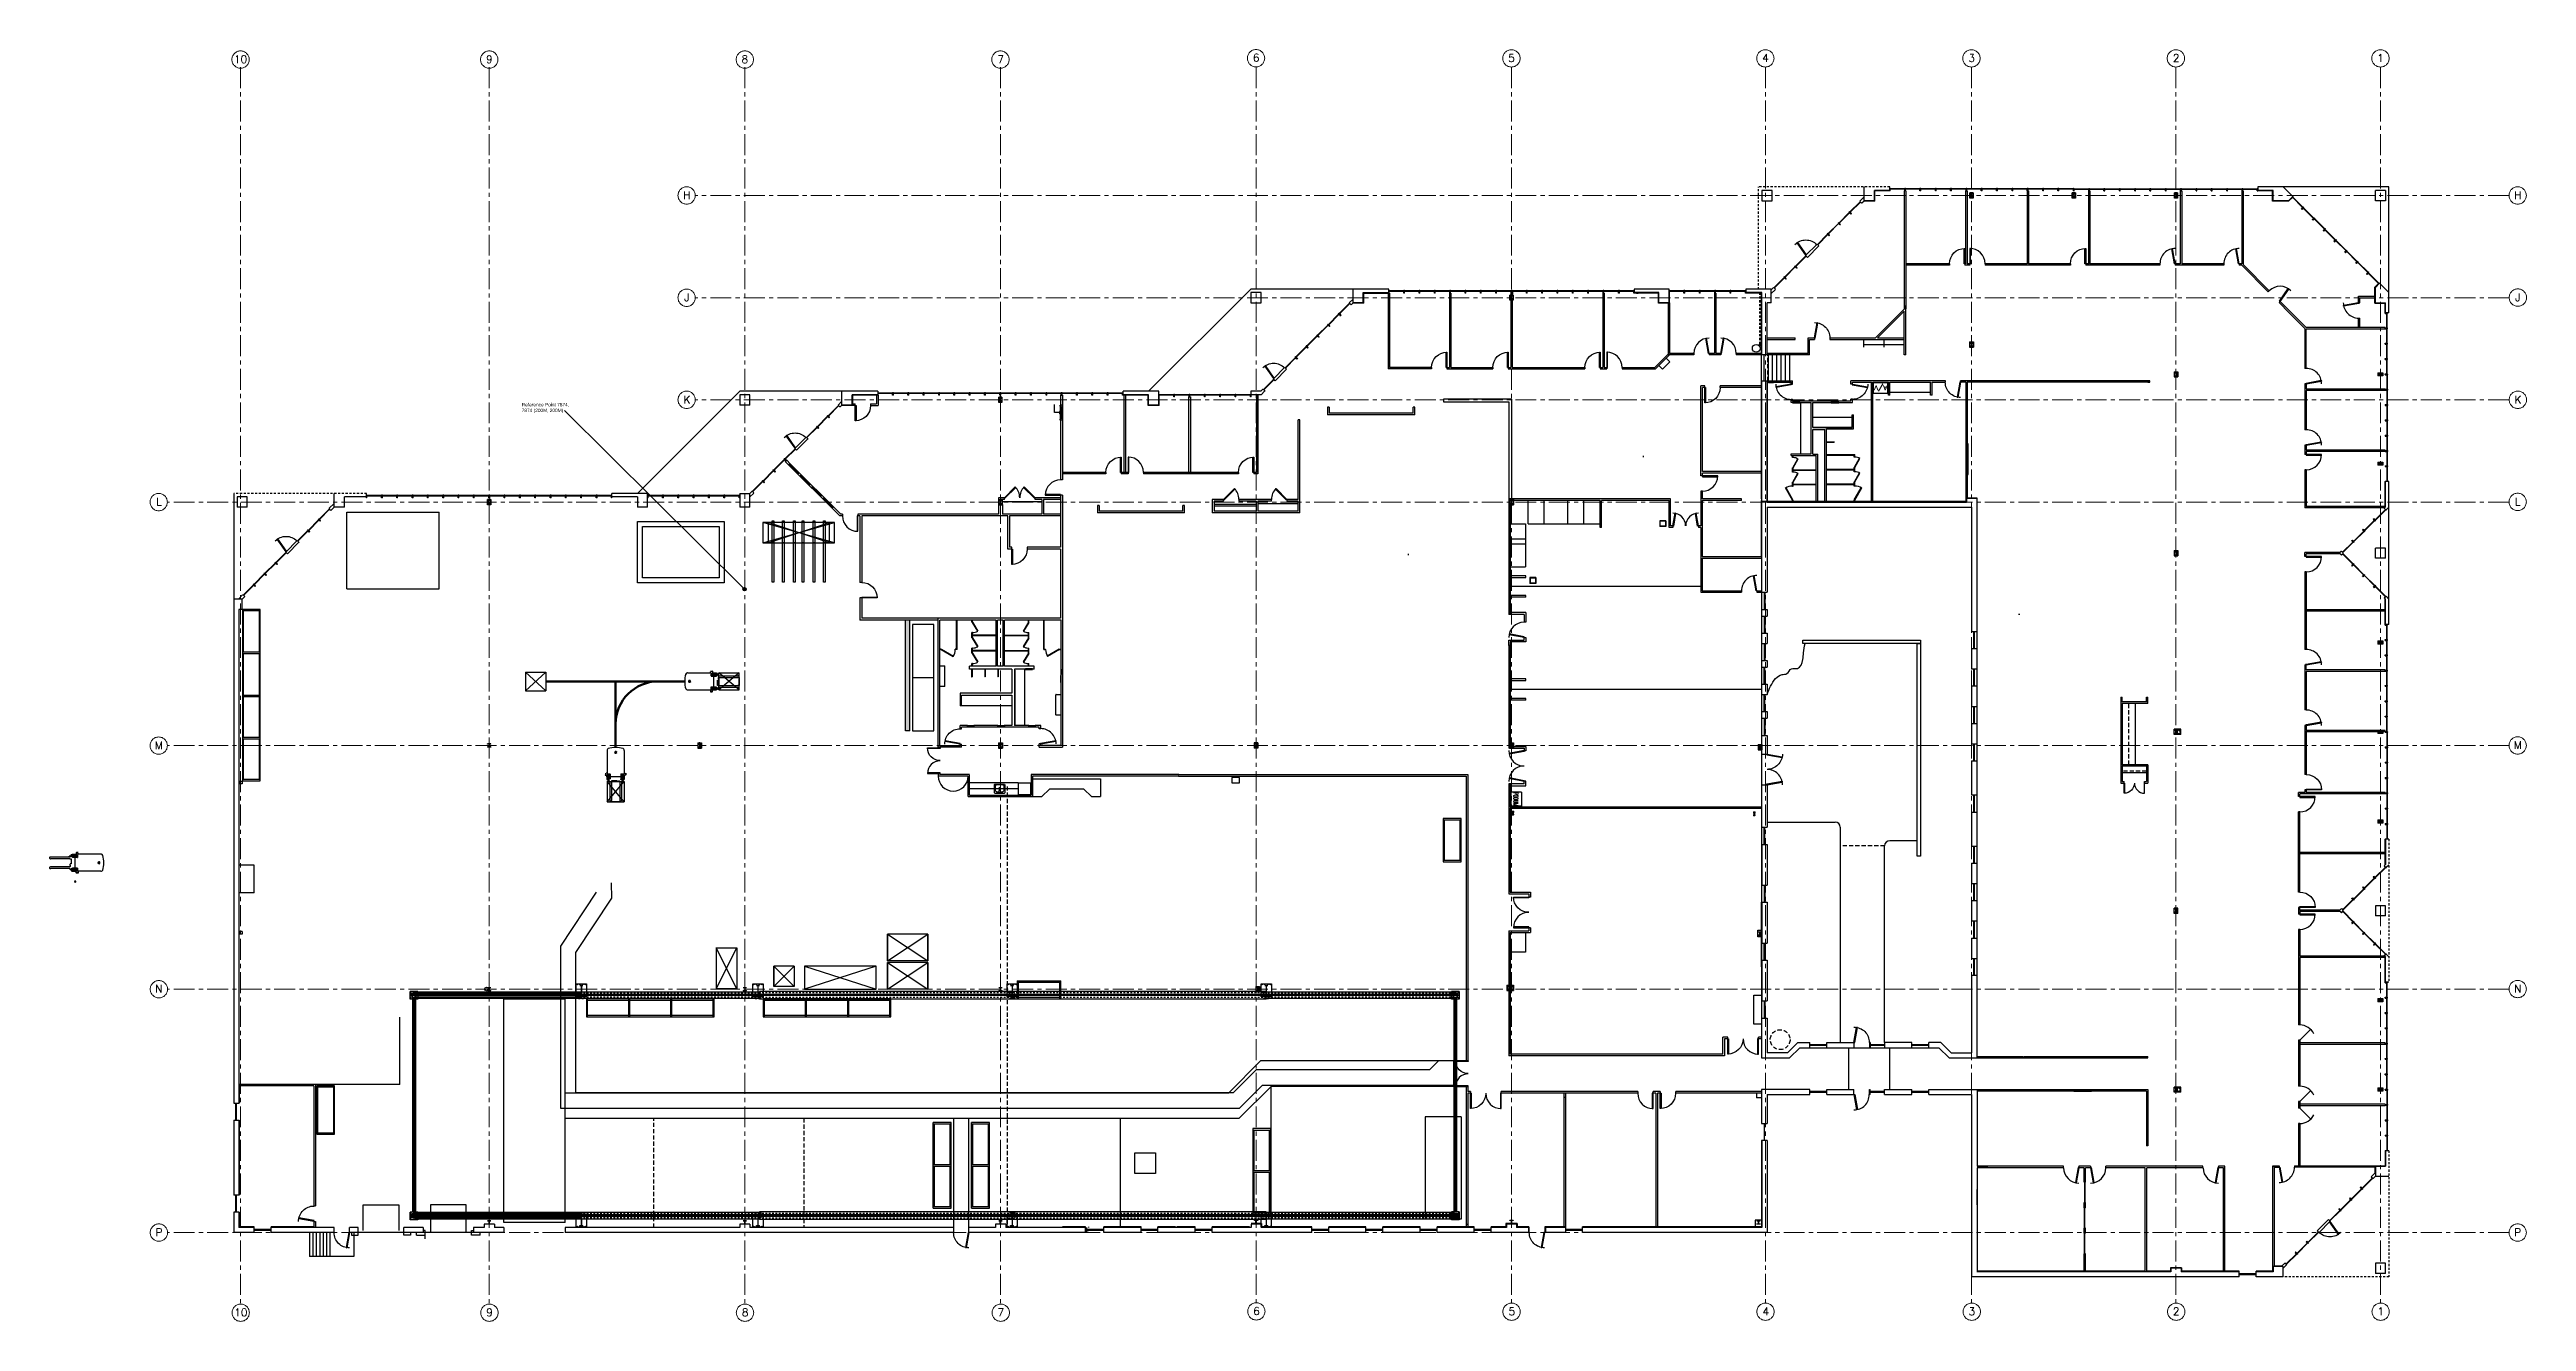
# Model space of a CAD drawing. Extents: x 159 to 306, y 156 to 232.
import ezdxf
from ezdxf.enums import TextEntityAlignment as Align

# ---------------------------------------------------------------- set-up
doc = ezdxf.new("R2010")
doc.units = 0
doc.header["$MEASUREMENT"] = 0
for name, pattern in [('CENTER', [2, 1.25, -0.25, 0.25, -0.25]), ('DASHED', [0.1875, 0.125, -0.0625]), ('DASHED2', [0.375, 0.25, -0.125]), ('HIDDEN', [0.375, 0.25, -0.125]), ('HIDDEN2', [0.1875, 0.125, -0.0625])]:
    doc.linetypes.add(name, pattern=pattern)
doc.layers.get('DEFPOINTS').update_dxf_attribs({"color": 8})
for name, color, linetype in [('Ground_Building', 8, 'Continuous'), ('Ground_Load', 6, 'Continuous'), ('Ground_Machinery', 5, 'Continuous'), ('Ground_Ped_Walkway', 2, 'Continuous'), ('Ground_Rack', 200, 'Continuous'), ('Ground_TestEquipment', 94, 'Continuous'), ('Ground_Vehicle', 55, 'Continuous'), ('Ground_Vehicle_Outline', 7, 'Continuous')]:
    doc.layers.add(name, color=color, linetype=linetype)
doc.layers.add('Ground_Centerline', color=3, linetype='CENTER', lineweight=18)
doc.layers.add('Ground_Guidepath', color=4, linetype='Continuous', lineweight=60)
doc.styles.add('ATT', font='txt')
doc.styles.add('Evac_signs', font='arial.ttf')
doc.styles.add('LEROY', font='LEROY.SHX')
doc.styles.add('notes 3 8', font='SIMPLEX.SHX', dxfattribs={"height": 4})
doc.styles.get("Standard").update_dxf_attribs({"font": 'simplex.shx'})

msp = doc.modelspace()

# ---------------------------------------------------------------- texts
at = {"layer": 'Ground_Building'}
for s, rotation, width, p, p2 in [('A/V', 180, 0.956411, (268.14, 212.16), (267.34, 212.16)), ('PODIUM', 270, 0.521679, (245.84, 187.88), (245.84, 187.08))]:
    msp.add_text(s, height=0.293, rotation=rotation, dxfattribs=dict(at, width=width)).set_placement(p, p2, align=Align.FIT)
at = {"layer": 'Ground_Building', "style": 'notes 3 8'}
for p in [(245.76, 186.78), (260.15, 186.74)]:
    msp.add_text('END', height=0.102, rotation=270, dxfattribs=at).set_placement(p)
at = {"layer": 'Ground_Building', "insert": (186.71, 211.11), "char_height": 0.2032, "attachment_point": 1, "style": 'Evac_signs'}
msp.add_mtext_dynamic_manual_height_columns('Reference Point 7874, 7874 (200M, 200M)', width=3.4743, gutter_width=0.508, heights=[0], dxfattribs=at)

# ---------------------------------------------------------------- blocks, each defined once
blk = doc.blocks.new('WINDOW')
for p, q in [((0, 0), (1, 0)), ((1, 0), (1, -6)), ((35, 0), (35, -6)), ((35, 0), (36, 0)), ((0, -6), (1, -6)), ((1, -4), (35, -4)), ((1, -5), (35, -5)), ((35, -6), (36, -6))]:
    blk.add_line(p, q)
blk = doc.blocks.new('DOOR')
for p, q in [((0, 0), (1.7, 0.3)), ((0, 0), (6.3, -35.5)), ((1.7, 0.3), (8, -35.1)), ((8, -35.1), (6.3, -35.5))]:
    blk.add_line(p, q)
blk.add_arc((0, 0), 36, 270, 360.00001)
blk = doc.blocks.new('COLUMN')
for p, q in [((-3.8, 6.1), (3.8, 6.1)), ((-3.8, -6.1), (-3.8, 6.1)), ((-3.8, 5.6), (3.8, 5.6)), ((-3.2, -5.6), (-3.2, 5.6)), ((-3.2, 4), (3.2, 4)), ((-3.2, 3.4), (-0.3, 3.4)), ((-0.3, 0), (-0.3, 3.4)), ((-0.3, 0), (-0.3, -3.4)), ((0.3, 0), (0.3, 3.4)), ((0.3, 3.4), (3.2, 3.4)), ((0.3, 0), (0.3, -3.4)), ((3.2, 5.6), (3.2, -5.6)), ((3.8, 6.1), (3.8, -6.1)), ((-3.8, -5.6), (3.8, -5.6)), ((-3.8, -6.1), (3.8, -6.1)), ((-3.2, -3.4), (-0.3, -3.4)), ((-3.2, -4), (3.2, -4)), ((0.3, -3.4), (3.2, -3.4))]:
    blk.add_line(p, q)
blk = doc.blocks.new('COLUMNLGI')
for p, q in [((-4.5, 6.125), (4.5, 6.125)), ((-4.5, -6.125), (-4.5, 6.125)), ((-4.5, 5.625), (4.5, 5.625)), ((-4, -5.625), (-4, 5.625)), ((-4, 4), (4, 4)), ((-4, 3.5), (4, 3.5)), ((-0.25, -3.5), (-0.25, 3.5)), ((0.25, -3.5), (0.25, 3.5)), ((4, -5.625), (4, 5.625)), ((4.5, -6.125), (4.5, 6.125)), ((-4.5, -5.625), (4.5, -5.625)), ((-4.5, -6.125), (4.5, -6.125)), ((-4, -3.5), (4, -3.5)), ((-4, -4), (4, -4))]:
    blk.add_line(p, q)
blk = doc.blocks.new('DOOR_36')
blk.add_lwpolyline([(0, 0), (1.75, 0), (1.75, 36), (0, 36)], close=True)
blk.add_arc((0, 0), 36, 0, 90)
at = {"layer": 'DEFPOINTS', "color": 214}
blk.add_point((18, 0), dxfattribs=at)
blk = doc.blocks.new('COLUMNLG')
for p, q in [((-11.3, 6.1), (4.5, 6.1)), ((-11.3, -6.1), (-11.3, 6.1)), ((-11.3, 5.6), (4.5, 5.6)), ((-10.8, -5.6), (-10.8, 5.6)), ((-4, 3.5), (-4, 4)), ((-4, 4), (4, 4)), ((-4, 3.5), (4, 3.5)), ((-0.2, -3.5), (-0.2, 3.5)), ((0.2, -3.5), (0.2, 3.5)), ((4, -5.6), (4, 5.6)), ((4, 4), (4, 3.5)), ((4.5, -6.1), (4.5, 6.1)), ((-11.3, -5.6), (4.5, -5.6)), ((-11.3, -6.1), (4.5, -6.1)), ((-4, -4), (-4, -3.5)), ((-4, -3.5), (4, -3.5)), ((-4, -4), (4, -4)), ((4, -3.5), (4, -4))]:
    blk.add_line(p, q)
for radius in [4.31, 3.99]:
    blk.add_circle((-6.5, 0), radius)
blk = doc.blocks.new('15PSNK03')
at = {"color": 0, "linetype": 'ByBlock'}
for p, q in [((0, 10.75), (0, -10.25)), ((20.5, 12.25), (1.5, 12.25)), ((2, -1.25), (2, 1.75)), ((9, 0.75), (3, 1.75)), ((4, 1.5), (4, 7.75)), ((7, 10.75), (17.5, 10.75)), ((9, -0.25), (9, 0.75)), ((20.5, 7.75), (20.5, -7.25)), ((22, -10.25), (22, 10.75)), ((1.5, -11.75), (20.5, -11.75)), ((3, -1.25), (9, -0.25)), ((4, -7.25), (4, -1)), ((17.5, -10.25), (7, -10.25))]:
    blk.add_line(p, q, dxfattribs=at)
for centre, radius in [((2.5, 2.75), 1), ((12, 0.25), 1.5), ((2.5, -2.25), 1)]:
    blk.add_circle(centre, radius, dxfattribs=at)
for centre, radius, start, end in [((1.5, 10.75), 1.5, 90, 180), ((7, 7.75), 3, 90, 180), ((17.5, 7.75), 3, 0, 90), ((20.5, 10.75), 1.5, 0, 90), ((1.5, -10.25), 1.5, 180, 270), ((7, -7.25), 3, 180, 270), ((17.5, -7.25), 3, 270, 0), ((20.5, -10.25), 1.5, 270, 0)]:
    blk.add_arc(centre, radius, start, end, dxfattribs=at)
at = {"color": 0, "linetype": 'ByBlock', "style": 'ATT'}
for tag, p, flags in [('ROOM_NUMBER', (0, -31), 1), ('ITEM', (0, -22), 3)]:
    blk.add_attdef(tag, p, '', height=6, dxfattribs=dict(at, flags=flags))
blk = doc.blocks.new('ARCIRC')
blk.add_circle((0.001, 0), 0.0942)
at = {"style": 'LEROY', "width": 0.5}
blk.add_attdef('XX', text='', height=0.0833, dxfattribs=at).set_placement((0.002, -0.038), align=Align.CENTER)
blk = doc.blocks.new('A$C49ED7957')
at = {"linetype": 'HIDDEN2', "ltscale": 0.375}
for p, q in [((-13, 0), (-13, 15)), ((-13, 15), (0, 15)), ((0, 0), (-13, 0)), ((0, 15), (0, 0))]:
    blk.add_line(p, q, dxfattribs=at)
blk = doc.blocks.new('A$C2DAA01D5')
at = {"linetype": 'HIDDEN2', "ltscale": 0.5}
for p, q in [((-18, -5), (-18, 5)), ((-18, 5), (0, 5)), ((0, -5), (0, 5)), ((-18, -5), (0, -5))]:
    blk.add_line(p, q, dxfattribs=at)
blk = doc.blocks.new('A$C63BC621E')
for p, q in [((-220.5, 15), (220.5, 15)), ((-220.5, 15), (-220.5, 0)), ((-220.5, 0), (220.5, 0)), ((220.5, 15), (220.5, 0))]:
    blk.add_line(p, q)
at = {"linetype": 'HIDDEN'}
for p, q in [((-220.5, 12), (220.5, 12)), ((-220.5, 3), (220.5, 3))]:
    blk.add_line(p, q, dxfattribs=at)
blk = doc.blocks.new('A$C20AA2884')
for p, q in [((-596.5625, 9), (0, 9)), ((-596.5625, 9), (-596.5625, -9)), ((0, -9), (0, 9)), ((-596.5625, -9), (0, -9))]:
    blk.add_line(p, q)
at = {"linetype": 'HIDDEN'}
for p, q in [((-596.5625, 5.25), (0, 5.25)), ((-596.5625, 5.25), (-596.5625, -5.25)), ((0, 5.25), (0, -5.25)), ((-596.5625, -5.25), (0, -5.25))]:
    blk.add_line(p, q, dxfattribs=at)
blk = doc.blocks.new('A$C46542F0A')
for p, q in [((0, 9), (592.5625, 9)), ((0, 9), (0, -9)), ((592.5625, -9), (592.5625, 9)), ((0, -9), (592.5625, -9))]:
    blk.add_line(p, q)
at = {"linetype": 'HIDDEN'}
for p, q in [((0, 5.25), (592.5625, 5.25)), ((0, 5.25), (0, -5.25)), ((592.5625, 5.25), (592.5625, -5.25)), ((0, -5.25), (592.5625, -5.25))]:
    blk.add_line(p, q, dxfattribs=at)
blk = doc.blocks.new('A$C5B852D99')
for p, q in [((0, 7.5), (389.6875, 7.5)), ((0, 7.5), (0, -7.5)), ((0, 4.5), (389.6875, 4.5)), ((389.6875, 7.5), (389.6875, -7.5)), ((0, -4.5), (389.6875, -4.5)), ((0, -7.5), (389.6875, -7.5))]:
    blk.add_line(p, q)
blk = doc.blocks.new('A$C13341B07')
for p, q in [((0, 7.5), (430.3125, 7.5)), ((0, 7.5), (0, -7.5)), ((430.3125, 7.5), (430.3125, -7.5)), ((0, -7.5), (430.3125, -7.5))]:
    blk.add_line(p, q)
at = {"linetype": 'HIDDEN'}
for p, q in [((0, 4.5), (430.3125, 4.5)), ((0, -4.5), (430.3125, -4.5))]:
    blk.add_line(p, q, dxfattribs=at)
blk = doc.blocks.new('A$C15F37442')
for p, q in [((-23, -15), (-23, 15)), ((-23, 15), (0, 15)), ((-15, 11.8), (-15, 11.3)), ((-8, 11.8), (-15, 11.8)), ((-12.4, 11.3), (-15, 11.3)), ((-11.7, -10.5), (-11.7, 10.5)), ((-11.3, -10.5), (-11.3, 10.5)), ((-8, 11.3), (-10.6, 11.3)), ((-8, 11.8), (-8, 11.3)), ((0, 15), (0, -15)), ((0, -15), (-23, -15)), ((-15, -11.8), (-15, -11.3)), ((-12.4, -11.3), (-15, -11.3)), ((-8, -11.8), (-15, -11.8)), ((-8, -11.3), (-10.6, -11.3)), ((-8, -11.8), (-8, -11.3))]:
    blk.add_line(p, q)
for points in [[(-12.4, 11.3, -0.105842), (-12.2, 11.3, -0.101238), (-11.9, 11.1, -0.095342), (-11.7, 10.8, -0.091554), (-11.7, 10.5, -0.091554)], [(-10.6, 11.3, 0.105842), (-10.8, 11.3, 0.101238), (-11.1, 11.1, 0.095342), (-11.3, 10.8, 0.091554), (-11.3, 10.5, 0.091554)], [(-12.4, -11.3, 0.105842), (-12.2, -11.3, 0.101238), (-11.9, -11.1, 0.095342), (-11.7, -10.8, 0.091554), (-11.7, -10.5, 0.091554)], [(-10.6, -11.3, -0.105842), (-10.8, -11.3, -0.101238), (-11.1, -11.1, -0.095342), (-11.3, -10.8, -0.091554), (-11.3, -10.5, -0.091554)]]:
    blk.add_lwpolyline(points, format="xyb")
for centre in [(-21.1, 13.5), (-14.7, 13.5), (-8.3, 13.5), (-1.9, 13.5), (-21.1, -13.5), (-14.7, -13.5), (-8.3, -13.5), (-1.9, -13.5)]:
    blk.add_circle(centre, 0.375)
blk = doc.blocks.new('A$C07874F11')
for p, q in [((-24, 15), (0, 15)), ((-24, -15), (-24, 15)), ((-15.5, 11.8), (-15.5, 11.3)), ((-8.5, 11.8), (-15.5, 11.8)), ((-12.9, 11.3), (-15.5, 11.3)), ((-12.2, -10.5), (-12.2, 10.5)), ((-11.8, -10.5), (-11.8, 10.5)), ((-8.5, 11.3), (-11.1, 11.3)), ((-8.5, 11.8), (-8.5, 11.3)), ((0, 15), (0, -15)), ((0, -15), (-24, -15)), ((-15.5, -11.8), (-15.5, -11.3)), ((-12.9, -11.3), (-15.5, -11.3)), ((-8.5, -11.8), (-15.5, -11.8)), ((-8.5, -11.3), (-11.1, -11.3)), ((-8.5, -11.8), (-8.5, -11.3))]:
    blk.add_line(p, q)
for points in [[(-12.9, 11.3, -0.105842), (-12.7, 11.3, -0.101238), (-12.4, 11.1, -0.095342), (-12.2, 10.8, -0.091554), (-12.2, 10.5, -0.091554)], [(-11.1, 11.3, 0.105842), (-11.3, 11.3, 0.101238), (-11.6, 11.1, 0.095342), (-11.8, 10.8, 0.091554), (-11.8, 10.5, 0.091554)], [(-12.9, -11.3, 0.105842), (-12.7, -11.3, 0.101238), (-12.4, -11.1, 0.095342), (-12.2, -10.8, 0.091554), (-12.2, -10.5, 0.091554)], [(-11.1, -11.3, -0.105842), (-11.3, -11.3, -0.101238), (-11.6, -11.1, -0.095342), (-11.8, -10.8, -0.091554), (-11.8, -10.5, -0.091554)]]:
    blk.add_lwpolyline(points, format="xyb")
for centre in [(-21.6, 13.5), (-15.2, 13.5), (-8.8, 13.5), (-2.4, 13.5), (-21.6, -13.5), (-15.2, -13.5), (-8.8, -13.5), (-2.4, -13.5)]:
    blk.add_circle(centre, 0.375)
blk = doc.blocks.new('A$C6856056F')
for p, q in [((0, -18), (0, 0)), ((0, 0), (18, 0)), ((18, 0), (18, -18)), ((0, -18), (18, -18))]:
    blk.add_line(p, q)
for centre in [(1.5, -1.5), (1.5, -9), (1.5, -16.5), (9, -1.5), (9, -16.5), (16.5, -1.5), (16.5, -9), (16.5, -16.5)]:
    blk.add_circle(centre, 0.375)
blk = doc.blocks.new('*U42')
for p, q in [((-59.8, 12.2), (-59.8, 10.9)), ((-59.3, 12.8), (-58.7, 13.1)), ((-58.7, 10), (-59.3, 10.3)), ((-11.7, 13.5), (-56.4, 13.5)), ((-11.7, 9.6), (-56.4, 9.6)), ((-11.4, 15.3), (-13.4, 15.3)), ((-13.4, 14.3), (-13.4, 15.3)), ((-11.4, 14.3), (-13.4, 14.3)), ((-11.4, 15.5), (-11.3, 15.5)), ((-11.4, 15.5), (-11.4, 15.3)), ((-11.4, 14.3), (-11.4, 14.3)), ((-11.4, 14.3), (-11.4, 14)), ((-11.4, 14.3), (-11.4, 14.3)), ((-11.4, 14), (-11.4, 13.9)), ((-11, 13.9), (-11.4, 13.9)), ((-11.2, 15.5), (-11.3, 15.5)), ((-11.3, 15.5), (-11.3, 15.5)), ((-11.2, 15.7), (-10.8, 15.7)), ((-11.2, 15.7), (-11.2, 15.6)), ((-11.2, 15.6), (-11.2, 15.6)), ((-11.2, 15.6), (-11.2, 15.5)), ((-11, 9.2), (-9.1, 9.2)), ((-10.8, 15.6), (-10.8, 15.7)), ((-10.8, 15.6), (-10.8, 15.6)), ((-10.8, 15.6), (-10.8, 15.5)), ((-10.8, 15.5), (-10.8, 15.5)), ((-10.8, 15.5), (-9.1, 15.5)), ((-10.8, 15.5), (-10.8, 15.5)), ((-8.7, 17.5), (-9.1, 17.5)), ((-9.1, 17.5), (-9.1, 15.5)), ((-9.1, 9.2), (-9.1, -2.8)), ((-8.7, 18.8), (-8.7, 18.6)), ((-8.6, 18.8), (-8.7, 18.8)), ((-8.7, 18.5), (-8.7, 18.6)), ((-8.7, 18.6), (-8.7, 18.6)), ((-8.7, 18.5), (-8.7, 18.5)), ((-8.7, 17.5), (-8.7, 18.5)), ((-8.6, 19.2), (-7.6, 19.2)), ((-8.6, 19.2), (-8.6, 18.8)), ((-8.6, 18.8), (-8.6, 18.8)), ((-8.6, 18.8), (-8.6, 18.8)), ((-7.7, 18.8), (-7.6, 18.8)), ((-7.6, 18.8), (-7.7, 18.8)), ((-7.7, 18.8), (-7.7, 18.8)), ((-7.6, 18.8), (-7.6, 19.2)), ((-7.6, 18.8), (-7.6, 18.6)), ((-7.6, 18.6), (-7.4, 18.6)), ((-7.2, 18.4), (-7.2, 14.7)), ((-7.1, 14.6), (-6.8, 14.4)), ((-6.8, 20), (3.2, 20)), ((-6.8, 20), (-6.8, 19.5)), ((3.2, 19.5), (-6.8, 19.5)), ((-6.8, 19.5), (-6.8, 14.4)), ((-6.1, 13.5), (-6.1, 13.5)), ((-5.9, 18.7), (-5.9, 16)), ((-5.9, 12.8), (-5.9, 15.4)), ((5.6, 18.9), (-5.7, 18.9)), ((-5.7, 15.8), (5.6, 15.8)), ((5.6, 15.7), (-5.7, 15.7)), ((5.6, 12.5), (-5.7, 12.5)), ((-1.3, 19), (-1.3, 19.5)), ((-1.3, 19), (1.2, 19)), ((-0.9, 20.2), (0, 20.2)), ((-0.9, 20.2), (-0.9, 20)), ((-0.9, 19), (-0.9, 18.9)), ((-0.9, 15.7), (-0.9, 15.8)), ((0, 20.2), (0.9, 20.2)), ((0, 20.1), (0, 20.2)), ((0, 20.1), (0, 20.2)), ((0, 20.1), (0, 20.1)), ((0, 20.1), (0, -20.1)), ((0.9, 20.2), (0.9, 20)), ((0.9, 19), (0.9, 18.9)), ((0.9, 15.7), (0.9, 15.8)), ((1.2, 19), (1.2, 19.5)), ((3.2, 23.8), (3.2, 19.5)), ((3.4, 23.8), (3.4, 22.1)), ((7.9, 24.1), (3.6, 24.1)), ((7.9, 23.9), (3.6, 23.9)), ((4.5, 22.4), (3.6, 22.4)), ((4.5, 22.4), (4.5, 22.4)), ((4.5, 22.4), (4.5, 22.4)), ((4.5, 22.4), (4.5, 22.4)), ((4.5, 22.4), (4.5, 22.4)), ((4.5, 22.4), (4.5, 22.4)), ((4.5, 22.4), (4.5, 22.4)), ((4.8, 23.9), (4.6, 22.4)), ((4.5, 22.4), (4.5, 22.4)), ((4.5, 22.4), (4.5, 22.4)), ((4.6, 22.4), (4.6, 22.4)), ((4.6, 22.4), (4.6, 22.4)), ((4.6, 22.4), (4.6, 22.4)), ((5.9, 18.7), (5.9, 16)), ((5.9, 15.4), (5.9, 12.8)), ((6.4, 23.9), (6.4, 23.7)), ((6.4, 23.7), (6.6, 22.4)), ((6.7, 22.4), (6.6, 22.4)), ((7.9, 22.4), (6.7, 22.4)), ((6.7, 22.4), (6.7, 22.4)), ((6.7, 22.4), (6.7, 22.4)), ((6.7, 22.4), (6.7, 22.4)), ((6.7, 22.4), (6.7, 22.4)), ((6.7, 22.4), (6.7, 22.4)), ((6.7, 22.4), (6.7, 22.4)), ((6.7, 22.4), (6.7, 22.4)), ((6.7, 22.4), (6.7, 22.4)), ((7.9, 23.9), (7.9, 24.1)), ((7.9, 20), (7.9, 22.4)), ((61, 20), (7.9, 20)), ((7.9, 19.6), (7.9, 19.6)), ((54.6, 1.2), (54.6, -1.2)), ((55.1, 0.3), (55.1, -0.3)), ((55.4, 2), (55.4, 2)), ((55.4, 2), (55.4, 2)), ((55.4, 2), (55.4, 2)), ((55.4, 2), (55.4, 2)), ((56.6, 2.1), (56.6, 2.1)), ((57.6, 1.4), (57.6, 1.4)), ((58, 1), (58, 1)), ((58.1, -0.3), (58.1, 0.3)), ((58.7, 1.1), (58.7, 1.1)), ((58.7, 1.1), (58.7, 1.1)), ((58.7, 0.9), (58.7, 0.9)), ((58.7, 0.5), (58.7, 0.5)), ((58.7, 0.5), (58.7, 0.5)), ((58.7, -0.3), (58.7, 0.3)), ((58.7, 0.3), (58.7, -0.3)), ((58.7, 0), (58.7, 0)), ((61, 19.8), (61, 20)), ((61, 19.8), (61.1, 19.8)), ((61.1, 19.9), (61.1, 19.8)), ((62.3, 19.9), (61.3, 20)), ((-59.8, -10.9), (-59.8, -12.2)), ((-59.3, -10.3), (-58.7, -10)), ((-58.7, -13.1), (-59.3, -12.8)), ((-11.7, -9.6), (-56.4, -9.6)), ((-11.7, -13.5), (-56.4, -13.5)), ((-11.4, -14.4), (-11.7, -14.4)), ((-11.7, -14.4), (-11.7, -15.4)), ((-11.4, -15.4), (-11.7, -15.4)), ((-11.5, -5.8), (-11.5, -3.3)), ((-11.4, -8.8), (-11.4, -6.9)), ((-11.4, -6.9), (-11.4, -7.3)), ((-11.4, -8.4), (-11.4, -7.5)), ((-11.4, -8.7), (-11.4, -8.8)), ((-11.4, -8.8), (-11.4, -9)), ((-11.4, -9), (-11.4, -8.8)), ((-11.1, -9), (-11.4, -9)), ((-11, -13.9), (-11.4, -13.9)), ((-11.4, -14), (-11.4, -13.9)), ((-11.4, -14), (-11.4, -14.4)), ((-11.4, -15.4), (-11.4, -15.5)), ((-11.3, -15.5), (-11.4, -15.5)), ((-11.3, -15.6), (-11.3, -15.5)), ((-11.3, -15.6), (-11.2, -15.6)), ((-11.2, -15.6), (-11.2, -15.6)), ((-11.2, -15.6), (-11.2, -15.8)), ((-11.2, -15.6), (-11.2, -15.6)), ((-10.8, -15.8), (-11.2, -15.8)), ((-11.1, -9), (-11.1, -9.2)), ((-11, -2.8), (-10.9, -2.8)), ((-10.9, -6.3), (-11, -6.3)), ((-10.9, -2.6), (-10.9, -2.8)), ((-10.8, -2.6), (-10.9, -2.6)), ((-10.9, -6.3), (-10.9, -6.4)), ((-10.7, -2.6), (-10.8, -2.6)), ((-10.8, -2.6), (-10.8, -2.6)), ((-10.8, -15.6), (-10.8, -15.5)), ((-9.1, -15.5), (-10.8, -15.5)), ((-10.8, -15.6), (-10.8, -15.8)), ((-10.8, -15.6), (-10.8, -15.6)), ((-10.8, -15.6), (-10.8, -15.6)), ((-10.8, -15.6), (-10.8, -15.6)), ((-10.7, -2.4), (-10.4, -2.4)), ((-10.7, -2.4), (-10.7, -2.5)), ((-10.7, -2.5), (-10.7, -2.5)), ((-10.7, -2.5), (-10.7, -2.5)), ((-10.7, -2.5), (-10.7, -2.6)), ((-10.7, -2.5), (-10.7, -2.5)), ((-10.4, -2.5), (-10.4, -2.4)), ((-10.4, -2.5), (-10.4, -2.5)), ((-10.4, -2.5), (-10.4, -2.5)), ((-10.4, -2.5), (-10.4, -2.6)), ((-10.4, -2.5), (-10.4, -2.5)), ((-10.3, -2.6), (-10.4, -2.6)), ((-10.3, -2.6), (-10.3, -2.6)), ((-9.4, -2.6), (-10.3, -2.6)), ((-9.1, -2.8), (-9.2, -2.8)), ((-9.1, -17.5), (-9.1, -15.4)), ((-9.1, -15.4), (-9.1, -15.5)), ((-9.1, -15.4), (-9.1, -15.4)), ((-8.7, -17.5), (-9.1, -17.5)), ((-8.7, -17.5), (-8.7, -18.5)), ((-8.7, -18.5), (-7.5, -18.5)), ((-7.5, -17.5), (-7.8, -17.5)), ((-7.5, -17.8), (-7.8, -17.5)), ((-7.5, -12.6), (-6.8, -12.3)), ((-7.5, -17.5), (-7.5, -12.6)), ((-7.5, -18.5), (-7.5, -17.8)), ((-6.8, -12.3), (-6.8, -19.5)), ((-6.8, -19.5), (-6.8, -20)), ((-6.8, -19.5), (3.2, -19.5)), ((3.2, -20), (-6.8, -20)), ((-5.9, -12.8), (-5.9, -15.4)), ((-5.9, -18.7), (-5.9, -16)), ((5.6, -12.5), (-5.7, -12.5)), ((-5.7, -15.7), (5.6, -15.7)), ((5.6, -15.8), (-5.7, -15.8)), ((5.6, -18.9), (-5.7, -18.9)), ((-1.3, -19), (-1.3, -19.5)), ((1.2, -19), (-1.3, -19)), ((-0.9, -15.8), (-0.9, -15.7)), ((-0.9, -19), (-0.9, -18.9)), ((-0.9, -20.2), (-0.9, -20)), ((0, -20.2), (-0.9, -20.2)), ((0, -20.1), (0, -20.2)), ((0, -20.1), (0, -20.2)), ((0, -20.1), (0, -20.1)), ((0.9, -20.2), (0, -20.2)), ((0.9, -15.8), (0.9, -15.7)), ((0.9, -19), (0.9, -18.9)), ((0.9, -20.2), (0.9, -20)), ((1.2, -19), (1.2, -19.5)), ((3.2, -23.8), (3.2, -19.5)), ((3.4, -23.8), (3.4, -22.1)), ((4.5, -22.4), (3.6, -22.4)), ((7.9, -23.9), (3.6, -23.9)), ((7.9, -24.1), (3.6, -24.1)), ((4.5, -22.4), (4.5, -22.4)), ((4.5, -22.4), (4.5, -22.4)), ((4.5, -22.4), (4.5, -22.4)), ((4.5, -22.4), (4.5, -22.4)), ((4.6, -22.4), (4.8, -23.9)), ((4.6, -22.4), (4.6, -22.4)), ((5.9, -12.8), (5.9, -15.4)), ((5.9, -16), (5.9, -18.7)), ((6.4, -23.7), (6.6, -22.4)), ((6.4, -23.9), (6.4, -23.7)), ((6.7, -22.4), (6.6, -22.4)), ((6.7, -22.4), (6.7, -22.4)), ((7.9, -22.4), (6.7, -22.4)), ((7.9, -20), (7.9, -20)), ((7.9, -20), (7.9, -22.4)), ((61, -20), (7.9, -20)), ((7.9, -23.9), (7.9, -24.1)), ((55.4, -2), (55.4, -2)), ((55.4, -2), (55.4, -2)), ((55.4, -2), (55.4, -2)), ((55.4, -2), (55.4, -2)), ((56.6, -2.1), (56.6, -2.1)), ((57.6, -1.4), (57.6, -1.4)), ((58, -1), (58, -1)), ((58.7, -1.1), (58.7, -1.1)), ((58.7, -1.1), (58.7, -1.1)), ((61, -19.8), (61, -20)), ((61.1, -19.8), (61, -19.8)), ((61.1, -19.8), (61.1, -19.9)), ((61.1, -19.8), (61.1, -19.8)), ((61.3, -20), (62.3, -19.9))]:
    blk.add_line(p, q)
for points in [[(4.6, 22.4), (4.6, 22.4), (4.5, 22.4), (4.5, 22.4)], [(6.7, 22.4), (6.7, 22.4), (6.7, 22.4)], [(58.7, 0.9), (58.7, 0.9), (58.7, 0.9)], [(58.7, 0.9), (58.7, 0.9), (58.7, 0.9), (58.7, 0.9)], [(58.7, 0.5), (58.7, 0.5), (58.7, 0.5)], [(58.7, 0.5), (58.7, 0.5), (58.7, 0.5), (58.7, 0.5), (58.7, 0.5)], [(4.5, -22.4), (4.5, -22.4), (4.6, -22.4), (4.6, -22.4), (4.6, -22.4), (4.6, -22.4)], [(4.5, -22.4), (4.5, -22.4), (4.5, -22.4)], [(6.7, -22.4), (6.7, -22.4), (6.7, -22.4), (6.7, -22.4), (6.7, -22.4), (6.7, -22.4), (6.7, -22.4)]]:
    blk.add_lwpolyline(points)
for centre, radius, start, end in [((-59.1, 12.2), 0.669, 112.24902, 180), ((-59.1, 10.9), 0.669, 180, 247.75098), ((-56.4, 7.6), 5.91, 90, 112.24902), ((-56.4, 15.5), 5.91, 247.75098, 270), ((-11, 13.2), 0.75, 90, 152.74154), ((-11, 9.9), 0.74, 206.79734, 270.31362), ((-7.4, 18.4), 0.26, 0, 90), ((-5.7, 18.7), 0.25, 90, 180), ((-5.7, 16), 0.25, 180, 270), ((-5.7, 15.4), 0.25, 90, 180), ((-5.7, 12.8), 0.25, 180, 270), ((3.6, 23.8), 0.375, 90, 180), ((3.6, 23.8), 0.188, 90, 180), ((3.6, 22.1), 0.25, 90, 180), ((5.6, 18.7), 0.25, 0, 90), ((5.6, 16), 0.25, 270, 0), ((5.6, 15.4), 0.25, 0, 90), ((5.6, 12.8), 0.25, 270, 0), ((57.1, 0.3), 1.97, 158.21472, 180.00001), ((55.8, 0.8), 0.59, 103.95425, 158.21525), ((56.6, -5.8), 7.87, 81.11894, 98.87408), ((56.6, -5.8), 7.87, 81.11405, 98.87421), ((56.6, -2.4), 3.94, 76.04522, 103.95478), ((57.7, 1), 0.987, 55.6486, 81.13873), ((57.7, 1), 0.983, 55.44596, 81.11041), ((56.2, 0.3), 1.97, 359.99999, 21.78528), ((57.7, 1), 0.99, 6.4466, 15.52452), ((57.7, 1), 0.978, 6.07597, 15.25957), ((57.7, 1), 0.984, 6.01557, 6.43926), ((50.8, 0.3), 7.87, 5.42079, 6.01553), ((50.8, 0.3), 7.87, 5.42034, 6.01506), ((50.8, 0.3), 7.87, 4.73615, 5.42035), ((50.8, 0.3), 7.87, 3.47433, 5.42081), ((50.8, 0.3), 7.87, 3.47407, 4.27724), ((50.8, 0.3), 7.87, 4.44675, 4.73614), ((50.8, 0.3), 7.87, 4.27728, 4.44675), ((50.8, 0.3), 7.88, 2.55195, 3.47434), ((50.8, 0.3), 7.88, 2.55166, 3.47407), ((50.8, 0.3), 7.88, 1.57829, 2.55196), ((50.8, 0.3), 7.88, 1.73564, 2.55166), ((50.8, 0.3), 7.88, 1.31646, 1.57819), ((50.8, 0.3), 7.87, 0.60644, 1.57829), ((50.8, 0.3), 7.87, 0.60632, 1.31648), ((50.8, 0.3), 7.87, 0.00017, 0.60642), ((50.8, 0.3), 7.87, 0.00017, 0.60632), ((61.3, 19.9), 0.13, 87, 180), ((62.1, 16.4), 3.5, 16.92008, 87), ((8.1, 0), 60, 343.07992, 16.92008), ((-59.1, -10.9), 0.669, 112.24902, 180), ((-59.1, -12.2), 0.669, 180, 247.75098), ((-56.4, -15.5), 5.91, 90, 112.24902), ((-56.4, -7.6), 5.91, 247.75098, 270), ((-11, -9.9), 0.75, 99.45129, 152.74154), ((-11, -13.2), 0.75, 207.32603, 270), ((-11, -3.3), 0.5, 90, 180), ((-11, -5.8), 0.5, 180, 270), ((-10.9, -6.9), 0.503, 96.246, 179.85788), ((-9.4, -2.9), 0.24, 30.13961, 90), ((-5.7, -12.8), 0.25, 90, 180), ((-5.7, -15.4), 0.25, 180, 270), ((-5.7, -16), 0.25, 90, 180), ((-5.7, -18.7), 0.25, 180, 270), ((3.6, -23.8), 0.375, 180, 270), ((3.6, -22.1), 0.25, 180, 270), ((3.6, -23.8), 0.188, 180, 270), ((5.6, -12.8), 0.25, 0, 90), ((5.6, -15.4), 0.25, 270, 0), ((5.6, -16), 0.25, 0, 90), ((5.6, -18.7), 0.25, 270, 0), ((57.1, -0.3), 1.97, 179.99999, 201.78528), ((55.8, -0.8), 0.59, 201.78475, 256.04575), ((56.6, 5.8), 7.87, 261.12592, 278.88106), ((56.6, 5.8), 7.87, 261.12579, 278.88595), ((56.6, 2.4), 3.94, 256.04522, 283.95478), ((57.7, -1), 0.987, 278.86187, 303.99988), ((57.7, -1), 0.983, 278.88929, 304.20273), ((56.2, -0.3), 1.97, 338.21472, 0.00001), ((57.7, -1), 0.99, 344.44044, 353.55314), ((57.7, -1), 0.978, 344.70501, 353.92392), ((50.8, -0.3), 7.87, 353.98475, 359.99973), ((50.8, -0.3), 7.87, 353.98492, 0.00004), ((57.7, -1), 0.984, 353.56068, 353.98443), ((61.3, -19.9), 0.13, 180, 273), ((62.1, -16.4), 3.5, 273, 343.07992)]:
    blk.add_arc(centre, radius, start, end)
for points, knots in [([(-7.2, 14.7), (-7.2, 14.7), (-7.2, 14.7), (-7.2, 14.6), (-7.1, 14.6), (-7.1, 14.6), (-7.1, 14.6), (-7.1, 14.6)], [0, 0, 0, 0, 0.189457, 0.298383, 0.419392, 0.695352, 1, 1, 1, 1]), ([(54.6, 1.1), (54.6, 1.2), (54.6, 1.3), (54.7, 1.4), (54.8, 1.6), (54.9, 1.7), (55, 1.8), (55.1, 1.9), (55.3, 2), (55.4, 2), (55.4, 2)], [0, 0, 0, 0, 0.125813, 0.251448, 0.37686, 0.501999, 0.626855, 0.75144, 0.875802, 1, 1, 1, 1]), ([(54.6, 1.1), (54.6, 1.2), (54.6, 1.3), (54.7, 1.4), (54.8, 1.6), (54.9, 1.7), (55, 1.8), (55.1, 1.9), (55.3, 2), (55.4, 2), (55.4, 2)], [0, 0, 0, 0, 0.125812, 0.251442, 0.376853, 0.501994, 0.626854, 0.751443, 0.875805, 1, 1, 1, 1]), ([(57.6, 1.4), (57.6, 1.4), (57.7, 1.3), (57.8, 1.3), (57.9, 1.2), (58, 1.1), (58, 1)], [0, 0, 0, 0, 0.250012, 0.5, 0.749988, 1, 1, 1, 1]), ([(58.3, 1.8), (58.3, 1.8), (58.4, 1.7), (58.5, 1.6), (58.6, 1.4), (58.6, 1.3), (58.6, 1.3)], [0, 0, 0, 0, 0.249126, 0.498862, 0.749189, 1, 1, 1, 1]), ([(55.4, -2), (55.4, -2), (55.3, -2), (55.1, -1.9), (55, -1.8), (54.9, -1.7), (54.8, -1.6), (54.7, -1.4), (54.6, -1.3), (54.6, -1.2), (54.6, -1.1)], [0, 0, 0, 0, 0.124197, 0.248558, 0.373144, 0.498001, 0.623142, 0.748555, 0.874189, 1, 1, 1, 1]), ([(55.4, -2), (55.4, -2), (55.3, -2), (55.1, -1.9), (55, -1.8), (54.9, -1.7), (54.8, -1.6), (54.7, -1.4), (54.6, -1.3), (54.6, -1.2), (54.6, -1.1)], [0, 0, 0, 0, 0.124195, 0.248557, 0.373146, 0.498006, 0.623148, 0.748559, 0.874188, 1, 1, 1, 1]), ([(58, -1), (58, -1.1), (57.9, -1.2), (57.8, -1.3), (57.7, -1.3), (57.6, -1.4), (57.6, -1.4)], [0, 0, 0, 0, 0.250012, 0.5, 0.749988, 1, 1, 1, 1]), ([(58.6, -1.3), (58.6, -1.3), (58.6, -1.4), (58.5, -1.6), (58.4, -1.7), (58.3, -1.8), (58.2, -1.8)], [0, 0, 0, 0, 0.25082, 0.501149, 0.750882, 1, 1, 1, 1])]:
    blk.add_open_spline(points, degree=3, knots=knots)
blk = doc.blocks.new('V-0_LOADED')
blk.add_line((0, 0.5), (0, -0.5))
at = {"layer": 'Ground_Vehicle_Outline', "color": 6}
for p, q in [((-0.3, 0.5), (-1.5, 0.5)), ((-1.5, 0.5), (-1.5, -0.5)), ((-0.3, 0.5), (-0.3, -0.5)), ((-0.3, -0.5), (-1.5, -0.5))]:
    blk.add_line(p, q, dxfattribs=at)
at = {"layer": 'Ground_Vehicle_Outline'}
for p, q in [((-1.5, 0.3), (-1.5, 0.3)), ((-1.5, -0.2), (-1.5, 0.3)), ((-1.5, 0.3), (-1.5, 0.3)), ((-1.5, 0.3), (-1.5, 0.3)), ((-0.3, 0.3), (-1.4, 0.3)), ((-0.3, 0.2), (-1.4, 0.2)), ((-0.3, 0.4), (-0.3, 0.4)), ((-0.3, 0.4), (-0.3, 0.4)), ((-0.3, 0.4), (-0.3, 0.4)), ((-0.3, 0.4), (-0.3, 0.4)), ((-0.3, 0.4), (-0.3, 0.4)), ((-0.3, 0.4), (-0.3, 0.4)), ((-0.3, 0.4), (-0.2, 0.4)), ((-0.3, 0.4), (-0.3, 0.4)), ((-0.3, 0.4), (-0.3, 0.4)), ((-0.3, 0.4), (-0.3, 0.4)), ((-0.3, 0.4), (-0.3, 0.4)), ((-0.3, 0.4), (-0.3, 0.4)), ((-0.3, 0.4), (-0.3, 0.4)), ((-0.3, 0.4), (-0.3, 0.4)), ((-0.3, 0.4), (-0.3, 0.4)), ((-0.3, 0.4), (-0.3, 0.4)), ((-0.3, 0.4), (-0.3, 0.4)), ((-0.3, 0.4), (-0.3, 0.4)), ((-0.3, 0.4), (-0.3, 0.4)), ((-0.3, 0.4), (-0.3, 0.4)), ((-0.3, 0.3), (-0.3, 0.4)), ((-0.3, 0.4), (-0.3, 0.4)), ((-0.3, 0.4), (-0.3, 0.4)), ((-0.3, -0.2), (-0.3, 0.3)), ((-0.3, 0.2), (-0.2, 0.2)), ((-0.2, 0.5), (0.1, 0.5)), ((0.1, 0.5), (-0.2, 0.5)), ((-0.2, 0.5), (-0.2, 0.5)), ((-0.2, 0.5), (-0.2, 0.5)), ((-0.2, 0.5), (-0.2, 0.5)), ((-0.2, 0.5), (-0.2, 0.5)), ((-0.2, 0.5), (-0.2, 0.5)), ((-0.2, 0.5), (-0.2, 0.5)), ((-0.2, 0.5), (-0.2, 0.4)), ((-0.2, 0.5), (-0.2, 0.4)), ((-0.2, 0.5), (-0.2, 0.5)), ((-0.2, 0.5), (-0.2, 0.5)), ((-0.2, 0.5), (-0.2, 0.5)), ((-0.2, 0.5), (-0.2, 0.5)), ((-0.2, 0.5), (-0.2, 0.5)), ((-0.2, 0.5), (-0.2, 0.5)), ((-0.2, 0.4), (-0.2, 0.5)), ((-0.2, 0.5), (-0.2, 0.5)), ((-0.2, 0.5), (-0.2, 0.4)), ((-0.2, 0.5), (-0.2, 0.5)), ((-0.2, 0.5), (-0.2, 0.5)), ((-0.2, 0.5), (-0.2, 0.5)), ((-0.2, 0.4), (-0.2, 0.4)), ((-0.2, 0.4), (-0.2, 0.4)), ((-0.2, 0.4), (-0.2, 0.4)), ((-0.2, 0.3), (-0.2, 0.4)), ((-0.2, 0.3), (-0.2, 0.3)), ((-0.2, 0.2), (-0.2, -0.1)), ((0.1, 0.5), (-0.1, 0.5)), ((-0.1, 0.4), (0.1, 0.4)), ((0.1, 0.4), (-0.1, 0.4)), ((0.1, 0.3), (-0.1, 0.3)), ((0, 0.5), (0, 0.5)), ((0, 0.5), (0, 0.5)), ((0, 0.5), (0, 0.5)), ((0, 0.5), (0, 0.5)), ((0, 0.5), (0, 0.5)), ((0, 0.5), (0, 0.5)), ((0, 0.5), (0, 0.5)), ((0, 0.5), (0, 0.5)), ((0, 0.5), (0, 0.5)), ((0, 0.5), (0, 0.5)), ((0, 0.5), (0, 0.5)), ((0, 0.5), (0, 0.5)), ((0, 0.4), (0, 0.4)), ((0, 0.4), (0, 0.4)), ((0.2, 0.6), (0.1, 0.6)), ((0.2, 0.6), (0.1, 0.6)), ((0.1, 0.6), (0.1, 0.6)), ((0.1, 0.6), (0.1, 0.6)), ((0.1, 0.6), (0.1, 0.6)), ((0.1, 0.6), (0.1, 0.6)), ((0.1, 0.6), (0.1, 0.6)), ((0.1, 0.6), (0.1, 0.6)), ((0.1, 0.6), (0.1, 0.6)), ((0.1, 0.6), (0.1, 0.6)), ((0.1, 0.6), (0.1, 0.6)), ((0.1, 0.6), (0.1, 0.6)), ((0.1, 0.6), (0.1, 0.6)), ((0.1, 0.6), (0.1, 0.6)), ((0.1, 0.6), (0.1, 0.6)), ((0.1, 0.6), (0.1, 0.6)), ((0.1, 0.6), (0.1, 0.5)), ((0.1, 0.5), (0.1, 0.4)), ((0.1, 0.4), (0.1, 0.3)), ((0.2, 0.6), (0.2, 0.6)), ((0.2, 0.6), (0.2, 0.6)), ((0.2, 0.6), (0.2, 0.6)), ((0.2, 0.6), (0.2, 0.6)), ((0.2, 0.6), (0.2, 0.6)), ((0.2, 0.6), (0.2, 0.6)), ((0.2, 0.6), (0.2, 0.6)), ((0.2, 0.6), (0.2, 0.6)), ((0.2, 0.6), (0.2, 0.6)), ((0.2, 0.6), (0.2, 0.6)), ((0.2, 0.6), (0.2, 0.6)), ((0.2, 0.6), (0.2, 0.6)), ((0.2, 0.5), (0.2, 0.6)), ((0.2, 0.6), (0.2, 0.6)), ((1.5, 0.5), (0.2, 0.5)), ((0.2, 0.5), (0.2, 0.5)), ((1.4, 0.1), (1.4, 0.1)), ((1.4, 0), (1.4, 0)), ((1.4, 0), (1.4, 0)), ((1.4, 0), (1.4, 0)), ((1.4, 0), (1.4, 0)), ((1.4, 0), (1.4, 0)), ((1.4, 0), (1.4, 0)), ((1.5, 0.5), (1.5, 0.5)), ((1.5, 0.5), (1.6, 0.5)), ((1.5, 0), (1.5, 0)), ((1.5, 0), (1.5, 0)), ((1.5, 0), (1.5, 0)), ((1.5, 0), (1.5, 0)), ((1.5, 0), (1.5, 0)), ((1.5, 0), (1.5, 0)), ((1.5, 0), (1.5, 0)), ((1.5, 0), (1.5, 0)), ((1.5, 0), (1.5, 0)), ((1.5, 0), (1.5, 0)), ((1.5, 0), (1.5, 0)), ((1.6, 0.5), (1.6, 0.5)), ((1.6, 0.5), (1.6, 0.5)), ((-1.5, -0.3), (-1.5, -0.3)), ((-1.5, -0.3), (-1.5, -0.3)), ((-1.5, -0.3), (-1.5, -0.3)), ((-0.3, -0.2), (-1.4, -0.2)), ((-0.3, -0.3), (-1.4, -0.3)), ((-0.3, -0.1), (-0.3, -0.1)), ((-0.3, -0.1), (-0.3, -0.1)), ((-0.3, -0.1), (-0.3, -0.1)), ((-0.3, -0.1), (-0.3, -0.1)), ((-0.3, -0.1), (-0.3, -0.1)), ((-0.3, -0.1), (-0.3, -0.1)), ((-0.3, -0.1), (-0.3, -0.1)), ((-0.3, -0.1), (-0.3, -0.1)), ((-0.3, -0.1), (-0.3, -0.1)), ((-0.3, -0.1), (-0.3, -0.1)), ((-0.3, -0.1), (-0.3, -0.1)), ((-0.3, -0.1), (-0.3, -0.1)), ((-0.3, -0.1), (-0.3, -0.1)), ((-0.3, -0.1), (-0.3, -0.1)), ((-0.3, -0.1), (-0.3, -0.1)), ((-0.3, -0.1), (-0.3, -0.1)), ((-0.3, -0.1), (-0.3, -0.1)), ((-0.3, -0.1), (-0.3, -0.1)), ((-0.2, -0.1), (-0.3, -0.1)), ((-0.3, -0.1), (-0.3, -0.1)), ((-0.3, -0.2), (-0.3, -0.2)), ((-0.3, -0.2), (-0.3, -0.2)), ((-0.3, -0.2), (-0.3, -0.2)), ((-0.3, -0.2), (-0.3, -0.2)), ((-0.3, -0.2), (-0.3, -0.2)), ((-0.3, -0.2), (-0.3, -0.2)), ((-0.3, -0.2), (-0.3, -0.2)), ((-0.3, -0.2), (-0.3, -0.2)), ((-0.3, -0.2), (-0.3, -0.2)), ((-0.3, -0.2), (-0.3, -0.2)), ((-0.3, -0.4), (-0.3, -0.4)), ((-0.3, -0.4), (-0.3, -0.4)), ((-0.3, -0.4), (-0.3, -0.4)), ((-0.3, -0.4), (-0.3, -0.4)), ((-0.3, -0.4), (-0.3, -0.4)), ((-0.3, -0.4), (-0.3, -0.4)), ((-0.3, -0.4), (-0.3, -0.4)), ((-0.3, -0.4), (-0.3, -0.4)), ((-0.3, -0.4), (-0.3, -0.4)), ((-0.3, -0.4), (-0.3, -0.4)), ((-0.3, -0.4), (-0.3, -0.4)), ((-0.3, -0.4), (-0.3, -0.4)), ((-0.3, -0.4), (-0.3, -0.4)), ((-0.2, -0.4), (-0.3, -0.4)), ((-0.3, -0.4), (-0.3, -0.4)), ((-0.3, -0.4), (-0.3, -0.4)), ((-0.3, -0.4), (-0.3, -0.4)), ((-0.3, -0.4), (-0.3, -0.4)), ((-0.3, -0.4), (-0.3, -0.4)), ((-0.3, -0.4), (-0.3, -0.4)), ((-0.2, -0.1), (-0.2, -0.1)), ((-0.2, -0.3), (-0.2, -0.4)), ((-0.2, -0.3), (-0.2, -0.5)), ((-0.2, -0.4), (-0.2, -0.3)), ((-0.2, -0.3), (-0.2, -0.3)), ((-0.2, -0.5), (-0.2, -0.4)), ((-0.2, -0.4), (-0.2, -0.5)), ((-0.2, -0.4), (-0.2, -0.4)), ((-0.2, -0.4), (-0.2, -0.4)), ((-0.2, -0.4), (-0.2, -0.4)), ((-0.2, -0.4), (-0.2, -0.4)), ((-0.2, -0.5), (-0.2, -0.4)), ((-0.2, -0.4), (-0.2, -0.4)), ((-0.2, -0.5), (-0.2, -0.5)), ((-0.2, -0.5), (-0.2, -0.5)), ((-0.2, -0.5), (-0.2, -0.5)), ((-0.2, -0.5), (0.1, -0.5)), ((0.1, -0.5), (-0.2, -0.5)), ((0.1, -0.3), (-0.1, -0.3)), ((-0.1, -0.4), (0.1, -0.4)), ((0.1, -0.4), (-0.1, -0.4)), ((0.1, -0.5), (-0.1, -0.5)), ((0, -0.4), (0, -0.4)), ((0, -0.4), (0, -0.4)), ((0, -0.5), (0, -0.5)), ((0, -0.5), (0, -0.5)), ((0, -0.5), (0, -0.5)), ((0, -0.5), (0, -0.5)), ((0, -0.5), (0, -0.5)), ((0, -0.5), (0, -0.5)), ((0, -0.5), (0, -0.5)), ((0, -0.5), (0, -0.5)), ((0, -0.5), (0, -0.5)), ((0, -0.5), (0, -0.5)), ((0, -0.5), (0, -0.5)), ((0, -0.5), (0, -0.5)), ((0.1, -0.3), (0.1, -0.4)), ((0.1, -0.4), (0.1, -0.5)), ((0.1, -0.6), (0.1, -0.5)), ((0.1, -0.6), (0.1, -0.6)), ((0.1, -0.6), (0.1, -0.6)), ((0.1, -0.6), (0.1, -0.6)), ((0.1, -0.6), (0.1, -0.6)), ((0.1, -0.6), (0.1, -0.6)), ((0.2, -0.6), (0.1, -0.6)), ((0.2, -0.6), (0.1, -0.6)), ((0.1, -0.6), (0.1, -0.6)), ((0.1, -0.6), (0.1, -0.6)), ((0.1, -0.6), (0.1, -0.6)), ((0.2, -0.5), (0.2, -0.5)), ((0.2, -0.5), (0.2, -0.6)), ((1.5, -0.5), (0.2, -0.5)), ((0.2, -0.6), (0.2, -0.6)), ((0.2, -0.6), (0.2, -0.6)), ((0.2, -0.6), (0.2, -0.6)), ((0.2, -0.6), (0.2, -0.6)), ((0.2, -0.6), (0.2, -0.6)), ((0.2, -0.6), (0.2, -0.6)), ((1.4, -0.1), (1.4, -0.1)), ((1.4, -0.1), (1.4, -0.1)), ((1.4, -0.1), (1.4, -0.1)), ((1.4, -0.1), (1.4, -0.1)), ((1.4, -0.1), (1.4, -0.1)), ((1.5, 0), (1.5, 0)), ((1.5, 0), (1.5, 0)), ((1.5, 0), (1.5, 0)), ((1.5, 0), (1.5, 0)), ((1.5, -0.5), (1.5, -0.5)), ((1.6, -0.5), (1.5, -0.5)), ((1.6, -0.5), (1.6, -0.5)), ((1.6, -0.5), (1.6, -0.5)), ((1.6, -0.5), (1.6, -0.5))]:
    blk.add_line(p, q, dxfattribs=at)
for points in [[(0.1, 0.6), (0.1, 0.6), (0.1, 0.6), (0.1, 0.6)], [(0.2, 0.6), (0.2, 0.6), (0.2, 0.6)], [(1.5, 0), (1.5, 0), (1.5, 0)], [(1.5, 0), (1.5, 0), (1.5, 0), (1.5, 0)], [(1.5, 0), (1.5, 0), (1.5, 0)], [(1.5, 0), (1.5, 0), (1.5, 0), (1.5, 0), (1.5, 0)], [(0.1, -0.6), (0.1, -0.6), (0.1, -0.6), (0.1, -0.6), (0.1, -0.6), (0.1, -0.6)], [(0.1, -0.6), (0.1, -0.6), (0.1, -0.6)], [(0.2, -0.6), (0.2, -0.6), (0.2, -0.6), (0.2, -0.6), (0.2, -0.6), (0.2, -0.6), (0.2, -0.6)]]:
    blk.add_lwpolyline(points, dxfattribs=at)
for centre, radius, start, end in [((-1.4, 0.4), 0.15, 247.75098, 270), ((-1.5, 0.3), 0.017, 112.24902, 180), ((-1.4, 0.2), 0.15, 90, 112.24902), ((-1.5, 0.3), 0.017, 180, 247.75098), ((-0.3, 0.3), 0.0191, 90, 152.74154), ((-0.3, 0.3), 0.0188, 206.79734, 270.31362), ((-0.2, 0.5), 0.00659, 0, 90), ((-0.1, 0.5), 0.00635, 90, 180), ((-0.1, 0.4), 0.00635, 180, 270), ((-0.1, 0.4), 0.00635, 90, 180), ((-0.1, 0.3), 0.00635, 180, 270), ((0.1, 0.6), 0.00953, 90, 180), ((0.1, 0.6), 0.00476, 90, 180), ((0.1, 0.6), 0.00635, 90, 180), ((0.1, 0.5), 0.00635, 0, 90), ((0.1, 0.4), 0.00635, 0, 90), ((0.1, 0.4), 0.00635, 270, 0), ((0.1, 0.3), 0.00635, 270, 0), ((1.4, -0.1), 0.2, 81.11894, 98.87408), ((1.4, -0.1), 0.2, 81.11405, 98.87421), ((1.4, 0), 0.015, 103.95425, 158.21525), ((1.5, 0), 0.05, 158.21472, 180.00001), ((1.4, -0.1), 0.1, 76.04522, 103.95478), ((1.5, 0), 0.0251, 55.6486, 81.13873), ((1.5, 0), 0.025, 55.44596, 81.11041), ((1.5, 0), 0.0252, 6.4466, 15.52452), ((1.5, 0), 0.025, 6.01557, 6.43926), ((1.5, 0), 0.0249, 6.07597, 15.25957), ((1.4, 0), 0.05, 359.99999, 21.78528), ((1.3, 0), 0.2, 1.57829, 2.55196), ((1.3, 0), 0.2, 1.73564, 2.55166), ((1.3, 0), 0.2, 2.55195, 3.47434), ((1.3, 0), 0.2, 2.55166, 3.47407), ((1.3, 0), 0.2, 1.31646, 1.57819), ((1.3, 0), 0.2, 0.60644, 1.57829), ((1.3, 0), 0.2, 5.42079, 6.01553), ((1.3, 0), 0.2, 5.42034, 6.01506), ((1.3, 0), 0.2, 0.60632, 1.31648), ((1.3, 0), 0.2, 4.73615, 5.42035), ((1.3, 0), 0.2, 3.47407, 4.27724), ((1.3, 0), 0.2, 3.47433, 5.42081), ((1.3, 0), 0.2, 0.00017, 0.60642), ((1.3, 0), 0.2, 4.44675, 4.73614), ((1.3, 0), 0.2, 0.00017, 0.60632), ((1.3, 0), 0.2, 4.27728, 4.44675), ((1.6, 0.4), 0.0889, 16.92008, 87), ((1.6, 0.5), 0.0033, 87, 180), ((0.2, 0), 1.52, 343.07992, 16.92008), ((-1.4, -0.4), 0.15, 90, 112.24902), ((-1.4, -0.2), 0.15, 247.75098, 270), ((-1.5, -0.3), 0.017, 112.24902, 180), ((-1.5, -0.3), 0.017, 180, 247.75098), ((-0.3, -0.1), 0.0127, 90, 180), ((-0.3, -0.1), 0.0127, 180, 270), ((-0.3, -0.2), 0.0128, 96.246, 179.85788), ((-0.3, -0.3), 0.019, 99.45129, 152.74154), ((-0.3, -0.3), 0.0191, 207.32603, 270), ((-0.2, -0.1), 0.0061, 30.13961, 90), ((-0.1, -0.3), 0.00635, 90, 180), ((-0.1, -0.4), 0.00635, 180, 270), ((-0.1, -0.4), 0.00635, 90, 180), ((-0.1, -0.5), 0.00635, 180, 270), ((0.1, -0.3), 0.00635, 0, 90), ((0.1, -0.4), 0.00635, 0, 90), ((0.1, -0.4), 0.00635, 270, 0), ((0.1, -0.5), 0.00635, 270, 0), ((0.1, -0.6), 0.00635, 180, 270), ((0.1, -0.6), 0.00953, 180, 270), ((0.1, -0.6), 0.00476, 180, 270), ((1.4, 0.1), 0.1, 256.04522, 283.95478), ((1.5, 0), 0.05, 179.99999, 201.78528), ((1.4, 0), 0.015, 201.78475, 256.04575), ((1.4, 0.1), 0.2, 261.12592, 278.88106), ((1.4, 0.1), 0.2, 261.12579, 278.88595), ((1.5, 0), 0.0252, 344.44044, 353.55314), ((1.5, 0), 0.0251, 278.86187, 303.99988), ((1.5, 0), 0.025, 353.56068, 353.98443), ((1.5, 0), 0.025, 278.88929, 304.20273), ((1.5, 0), 0.0249, 344.70501, 353.92392), ((1.4, 0), 0.05, 338.21472, 0.00001), ((1.3, 0), 0.2, 353.98475, 359.99973), ((1.3, 0), 0.2, 353.98492, 0.00004), ((1.6, -0.4), 0.0889, 273, 343.07992), ((1.6, -0.5), 0.0033, 180, 273)]:
    blk.add_arc(centre, radius, start, end, dxfattribs=at)
for points, knots in [([(-0.2, 0.4), (-0.2, 0.4), (-0.2, 0.4), (-0.2, 0.4), (-0.2, 0.4), (-0.2, 0.4), (-0.2, 0.4), (-0.2, 0.4)], [0, 0, 0, 0, 0.189457, 0.298383, 0.419392, 0.695352, 1, 1, 1, 1]), ([(1.4, 0), (1.4, 0), (1.4, 0), (1.4, 0), (1.4, 0), (1.4, 0), (1.4, 0), (1.4, 0), (1.4, 0), (1.4, 0), (1.4, 0)], [0, 0, 0, 0, 0.125813, 0.251448, 0.37686, 0.501999, 0.626855, 0.75144, 0.875802, 1, 1, 1, 1]), ([(1.4, 0), (1.4, 0), (1.4, 0), (1.4, 0), (1.4, 0), (1.4, 0), (1.4, 0), (1.4, 0), (1.4, 0), (1.4, 0), (1.4, 0)], [0, 0, 0, 0, 0.125812, 0.251442, 0.376853, 0.501994, 0.626854, 0.751443, 0.875805, 1, 1, 1, 1]), ([(1.5, 0), (1.5, 0), (1.5, 0), (1.5, 0), (1.5, 0), (1.5, 0), (1.5, 0)], [0, 0, 0, 0, 0.250012, 0.5, 0.749988, 1, 1, 1, 1]), ([(1.5, 0), (1.5, 0), (1.5, 0), (1.5, 0), (1.5, 0), (1.5, 0), (1.5, 0)], [0, 0, 0, 0, 0.249126, 0.498862, 0.749189, 1, 1, 1, 1]), ([(1.4, -0.1), (1.4, -0.1), (1.4, -0.1), (1.4, 0), (1.4, 0), (1.4, 0), (1.4, 0), (1.4, 0), (1.4, 0), (1.4, 0), (1.4, 0)], [0, 0, 0, 0, 0.124197, 0.248558, 0.373144, 0.498001, 0.623142, 0.748555, 0.874189, 1, 1, 1, 1]), ([(1.4, -0.1), (1.4, -0.1), (1.4, -0.1), (1.4, 0), (1.4, 0), (1.4, 0), (1.4, 0), (1.4, 0), (1.4, 0), (1.4, 0), (1.4, 0)], [0, 0, 0, 0, 0.124195, 0.248557, 0.373146, 0.498006, 0.623148, 0.748559, 0.874188, 1, 1, 1, 1]), ([(1.5, 0), (1.5, 0), (1.5, 0), (1.5, 0), (1.5, 0), (1.5, 0), (1.5, 0)], [0, 0, 0, 0, 0.250012, 0.5, 0.749988, 1, 1, 1, 1]), ([(1.5, 0), (1.5, 0), (1.5, 0), (1.5, 0), (1.5, 0), (1.5, 0), (1.5, 0)], [0, 0, 0, 0, 0.25082, 0.501149, 0.750882, 1, 1, 1, 1])]:
    blk.add_open_spline(points, degree=3, knots=knots, dxfattribs=at)
blk = doc.blocks.new('V-0_UNLOADED')
blk.add_line((0, 0.5), (0, -0.5))
at = {"layer": 'Ground_Vehicle_Outline'}
for p, q in [((-1.5, 0.3), (-1.5, 0.3)), ((-1.5, 0.3), (-1.5, 0.3)), ((-1.5, 0.3), (-1.5, 0.3)), ((-0.3, 0.3), (-1.4, 0.3)), ((-0.3, 0.2), (-1.4, 0.2)), ((-0.3, 0.4), (-0.3, 0.4)), ((-0.3, 0.4), (-0.3, 0.4)), ((-0.3, 0.4), (-0.3, 0.4)), ((-0.3, 0.4), (-0.3, 0.4)), ((-0.3, 0.4), (-0.3, 0.4)), ((-0.3, 0.4), (-0.3, 0.4)), ((-0.3, 0.4), (-0.2, 0.4)), ((-0.3, 0.4), (-0.3, 0.4)), ((-0.3, 0.4), (-0.3, 0.4)), ((-0.3, 0.4), (-0.3, 0.4)), ((-0.3, 0.4), (-0.3, 0.4)), ((-0.3, 0.4), (-0.3, 0.4)), ((-0.3, 0.4), (-0.3, 0.4)), ((-0.3, 0.4), (-0.3, 0.4)), ((-0.3, 0.4), (-0.3, 0.4)), ((-0.3, 0.4), (-0.3, 0.4)), ((-0.3, 0.4), (-0.3, 0.4)), ((-0.3, 0.4), (-0.3, 0.4)), ((-0.3, 0.4), (-0.3, 0.4)), ((-0.3, 0.4), (-0.3, 0.4)), ((-0.3, 0.3), (-0.3, 0.4)), ((-0.3, 0.4), (-0.3, 0.4)), ((-0.3, 0.4), (-0.3, 0.4)), ((-0.3, 0.2), (-0.2, 0.2)), ((-0.2, 0.5), (0.1, 0.5)), ((0.1, 0.5), (-0.2, 0.5)), ((-0.2, 0.5), (-0.2, 0.5)), ((-0.2, 0.5), (-0.2, 0.5)), ((-0.2, 0.5), (-0.2, 0.5)), ((-0.2, 0.5), (-0.2, 0.5)), ((-0.2, 0.5), (-0.2, 0.5)), ((-0.2, 0.5), (-0.2, 0.5)), ((-0.2, 0.5), (-0.2, 0.4)), ((-0.2, 0.5), (-0.2, 0.4)), ((-0.2, 0.5), (-0.2, 0.5)), ((-0.2, 0.5), (-0.2, 0.5)), ((-0.2, 0.5), (-0.2, 0.5)), ((-0.2, 0.5), (-0.2, 0.5)), ((-0.2, 0.5), (-0.2, 0.5)), ((-0.2, 0.5), (-0.2, 0.5)), ((-0.2, 0.4), (-0.2, 0.5)), ((-0.2, 0.5), (-0.2, 0.5)), ((-0.2, 0.5), (-0.2, 0.4)), ((-0.2, 0.5), (-0.2, 0.5)), ((-0.2, 0.5), (-0.2, 0.5)), ((-0.2, 0.5), (-0.2, 0.5)), ((-0.2, 0.4), (-0.2, 0.4)), ((-0.2, 0.4), (-0.2, 0.4)), ((-0.2, 0.4), (-0.2, 0.4)), ((-0.2, 0.3), (-0.2, 0.4)), ((-0.2, 0.3), (-0.2, 0.3)), ((-0.2, 0.2), (-0.2, -0.1)), ((0.1, 0.5), (-0.1, 0.5)), ((-0.1, 0.4), (0.1, 0.4)), ((0.1, 0.4), (-0.1, 0.4)), ((0.1, 0.3), (-0.1, 0.3)), ((0, 0.5), (0, 0.5)), ((0, 0.5), (0, 0.5)), ((0, 0.5), (0, 0.5)), ((0, 0.5), (0, 0.5)), ((0, 0.5), (0, 0.5)), ((0, 0.5), (0, 0.5)), ((0, 0.5), (0, 0.5)), ((0, 0.5), (0, 0.5)), ((0, 0.5), (0, 0.5)), ((0, 0.5), (0, 0.5)), ((0, 0.5), (0, 0.5)), ((0, 0.5), (0, 0.5)), ((0, 0.4), (0, 0.4)), ((0, 0.4), (0, 0.4)), ((0.2, 0.6), (0.1, 0.6)), ((0.2, 0.6), (0.1, 0.6)), ((0.1, 0.6), (0.1, 0.6)), ((0.1, 0.6), (0.1, 0.6)), ((0.1, 0.6), (0.1, 0.6)), ((0.1, 0.6), (0.1, 0.6)), ((0.1, 0.6), (0.1, 0.6)), ((0.1, 0.6), (0.1, 0.6)), ((0.1, 0.6), (0.1, 0.6)), ((0.1, 0.6), (0.1, 0.6)), ((0.1, 0.6), (0.1, 0.6)), ((0.1, 0.6), (0.1, 0.6)), ((0.1, 0.6), (0.1, 0.6)), ((0.1, 0.6), (0.1, 0.6)), ((0.1, 0.6), (0.1, 0.6)), ((0.1, 0.6), (0.1, 0.6)), ((0.1, 0.6), (0.1, 0.5)), ((0.1, 0.5), (0.1, 0.4)), ((0.1, 0.4), (0.1, 0.3)), ((0.2, 0.6), (0.2, 0.6)), ((0.2, 0.6), (0.2, 0.6)), ((0.2, 0.6), (0.2, 0.6)), ((0.2, 0.6), (0.2, 0.6)), ((0.2, 0.6), (0.2, 0.6)), ((0.2, 0.6), (0.2, 0.6)), ((0.2, 0.6), (0.2, 0.6)), ((0.2, 0.6), (0.2, 0.6)), ((0.2, 0.6), (0.2, 0.6)), ((0.2, 0.6), (0.2, 0.6)), ((0.2, 0.6), (0.2, 0.6)), ((0.2, 0.6), (0.2, 0.6)), ((0.2, 0.5), (0.2, 0.6)), ((0.2, 0.6), (0.2, 0.6)), ((1.5, 0.5), (0.2, 0.5)), ((0.2, 0.5), (0.2, 0.5)), ((1.4, 0.1), (1.4, 0.1)), ((1.4, 0), (1.4, 0)), ((1.4, 0), (1.4, 0)), ((1.4, 0), (1.4, 0)), ((1.4, 0), (1.4, 0)), ((1.4, 0), (1.4, 0)), ((1.4, 0), (1.4, 0)), ((1.5, 0.5), (1.5, 0.5)), ((1.5, 0.5), (1.6, 0.5)), ((1.5, 0), (1.5, 0)), ((1.5, 0), (1.5, 0)), ((1.5, 0), (1.5, 0)), ((1.5, 0), (1.5, 0)), ((1.5, 0), (1.5, 0)), ((1.5, 0), (1.5, 0)), ((1.5, 0), (1.5, 0)), ((1.5, 0), (1.5, 0)), ((1.5, 0), (1.5, 0)), ((1.5, 0), (1.5, 0)), ((1.5, 0), (1.5, 0)), ((1.6, 0.5), (1.6, 0.5)), ((1.6, 0.5), (1.6, 0.5)), ((-1.5, -0.3), (-1.5, -0.3)), ((-1.5, -0.3), (-1.5, -0.3)), ((-1.5, -0.3), (-1.5, -0.3)), ((-0.3, -0.2), (-1.4, -0.2)), ((-0.3, -0.3), (-1.4, -0.3)), ((-0.3, -0.1), (-0.3, -0.1)), ((-0.3, -0.1), (-0.3, -0.1)), ((-0.3, -0.1), (-0.3, -0.1)), ((-0.3, -0.1), (-0.3, -0.1)), ((-0.3, -0.1), (-0.3, -0.1)), ((-0.3, -0.1), (-0.3, -0.1)), ((-0.3, -0.1), (-0.3, -0.1)), ((-0.3, -0.1), (-0.3, -0.1)), ((-0.3, -0.1), (-0.3, -0.1)), ((-0.3, -0.1), (-0.3, -0.1)), ((-0.3, -0.1), (-0.3, -0.1)), ((-0.3, -0.1), (-0.3, -0.1)), ((-0.3, -0.1), (-0.3, -0.1)), ((-0.3, -0.1), (-0.3, -0.1)), ((-0.3, -0.1), (-0.3, -0.1)), ((-0.3, -0.1), (-0.3, -0.1)), ((-0.3, -0.1), (-0.3, -0.1)), ((-0.3, -0.1), (-0.3, -0.1)), ((-0.2, -0.1), (-0.3, -0.1)), ((-0.3, -0.1), (-0.3, -0.1)), ((-0.3, -0.2), (-0.3, -0.2)), ((-0.3, -0.2), (-0.3, -0.2)), ((-0.3, -0.2), (-0.3, -0.2)), ((-0.3, -0.2), (-0.3, -0.2)), ((-0.3, -0.2), (-0.3, -0.2)), ((-0.3, -0.2), (-0.3, -0.2)), ((-0.3, -0.2), (-0.3, -0.2)), ((-0.3, -0.2), (-0.3, -0.2)), ((-0.3, -0.2), (-0.3, -0.2)), ((-0.3, -0.2), (-0.3, -0.2)), ((-0.3, -0.4), (-0.3, -0.4)), ((-0.3, -0.4), (-0.3, -0.4)), ((-0.3, -0.4), (-0.3, -0.4)), ((-0.3, -0.4), (-0.3, -0.4)), ((-0.3, -0.4), (-0.3, -0.4)), ((-0.3, -0.4), (-0.3, -0.4)), ((-0.3, -0.4), (-0.3, -0.4)), ((-0.3, -0.4), (-0.3, -0.4)), ((-0.3, -0.4), (-0.3, -0.4)), ((-0.3, -0.4), (-0.3, -0.4)), ((-0.3, -0.4), (-0.3, -0.4)), ((-0.3, -0.4), (-0.3, -0.4)), ((-0.3, -0.4), (-0.3, -0.4)), ((-0.2, -0.4), (-0.3, -0.4)), ((-0.3, -0.4), (-0.3, -0.4)), ((-0.3, -0.4), (-0.3, -0.4)), ((-0.3, -0.4), (-0.3, -0.4)), ((-0.3, -0.4), (-0.3, -0.4)), ((-0.3, -0.4), (-0.3, -0.4)), ((-0.3, -0.4), (-0.3, -0.4)), ((-0.2, -0.1), (-0.2, -0.1)), ((-0.2, -0.3), (-0.2, -0.4)), ((-0.2, -0.3), (-0.2, -0.5)), ((-0.2, -0.4), (-0.2, -0.3)), ((-0.2, -0.3), (-0.2, -0.3)), ((-0.2, -0.5), (-0.2, -0.4)), ((-0.2, -0.4), (-0.2, -0.5)), ((-0.2, -0.4), (-0.2, -0.4)), ((-0.2, -0.4), (-0.2, -0.4)), ((-0.2, -0.4), (-0.2, -0.4)), ((-0.2, -0.4), (-0.2, -0.4)), ((-0.2, -0.5), (-0.2, -0.4)), ((-0.2, -0.4), (-0.2, -0.4)), ((-0.2, -0.5), (-0.2, -0.5)), ((-0.2, -0.5), (-0.2, -0.5)), ((-0.2, -0.5), (-0.2, -0.5)), ((-0.2, -0.5), (0.1, -0.5)), ((0.1, -0.5), (-0.2, -0.5)), ((0.1, -0.3), (-0.1, -0.3)), ((-0.1, -0.4), (0.1, -0.4)), ((0.1, -0.4), (-0.1, -0.4)), ((0.1, -0.5), (-0.1, -0.5)), ((0, -0.4), (0, -0.4)), ((0, -0.4), (0, -0.4)), ((0, -0.5), (0, -0.5)), ((0, -0.5), (0, -0.5)), ((0, -0.5), (0, -0.5)), ((0, -0.5), (0, -0.5)), ((0, -0.5), (0, -0.5)), ((0, -0.5), (0, -0.5)), ((0, -0.5), (0, -0.5)), ((0, -0.5), (0, -0.5)), ((0, -0.5), (0, -0.5)), ((0, -0.5), (0, -0.5)), ((0, -0.5), (0, -0.5)), ((0, -0.5), (0, -0.5)), ((0.1, -0.3), (0.1, -0.4)), ((0.1, -0.4), (0.1, -0.5)), ((0.1, -0.6), (0.1, -0.5)), ((0.1, -0.6), (0.1, -0.6)), ((0.1, -0.6), (0.1, -0.6)), ((0.1, -0.6), (0.1, -0.6)), ((0.1, -0.6), (0.1, -0.6)), ((0.1, -0.6), (0.1, -0.6)), ((0.2, -0.6), (0.1, -0.6)), ((0.2, -0.6), (0.1, -0.6)), ((0.1, -0.6), (0.1, -0.6)), ((0.1, -0.6), (0.1, -0.6)), ((0.1, -0.6), (0.1, -0.6)), ((0.2, -0.5), (0.2, -0.5)), ((0.2, -0.5), (0.2, -0.6)), ((1.5, -0.5), (0.2, -0.5)), ((0.2, -0.6), (0.2, -0.6)), ((0.2, -0.6), (0.2, -0.6)), ((0.2, -0.6), (0.2, -0.6)), ((0.2, -0.6), (0.2, -0.6)), ((0.2, -0.6), (0.2, -0.6)), ((0.2, -0.6), (0.2, -0.6)), ((1.4, -0.1), (1.4, -0.1)), ((1.4, -0.1), (1.4, -0.1)), ((1.4, -0.1), (1.4, -0.1)), ((1.4, -0.1), (1.4, -0.1)), ((1.4, -0.1), (1.4, -0.1)), ((1.5, 0), (1.5, 0)), ((1.5, 0), (1.5, 0)), ((1.5, 0), (1.5, 0)), ((1.5, 0), (1.5, 0)), ((1.5, -0.5), (1.5, -0.5)), ((1.6, -0.5), (1.5, -0.5)), ((1.6, -0.5), (1.6, -0.5)), ((1.6, -0.5), (1.6, -0.5)), ((1.6, -0.5), (1.6, -0.5))]:
    blk.add_line(p, q, dxfattribs=at)
for points in [[(0.1, 0.6), (0.1, 0.6), (0.1, 0.6), (0.1, 0.6)], [(0.2, 0.6), (0.2, 0.6), (0.2, 0.6)], [(1.5, 0), (1.5, 0), (1.5, 0)], [(1.5, 0), (1.5, 0), (1.5, 0), (1.5, 0)], [(1.5, 0), (1.5, 0), (1.5, 0)], [(1.5, 0), (1.5, 0), (1.5, 0), (1.5, 0), (1.5, 0)], [(0.1, -0.6), (0.1, -0.6), (0.1, -0.6), (0.1, -0.6), (0.1, -0.6), (0.1, -0.6)], [(0.1, -0.6), (0.1, -0.6), (0.1, -0.6)], [(0.2, -0.6), (0.2, -0.6), (0.2, -0.6), (0.2, -0.6), (0.2, -0.6), (0.2, -0.6), (0.2, -0.6)]]:
    blk.add_lwpolyline(points, dxfattribs=at)
for centre, radius, start, end in [((-1.4, 0.4), 0.15, 247.75098, 270), ((-1.5, 0.3), 0.017, 112.24902, 180), ((-1.4, 0.2), 0.15, 90, 112.24902), ((-1.5, 0.3), 0.017, 180, 247.75098), ((-0.3, 0.3), 0.0191, 90, 152.74154), ((-0.3, 0.3), 0.0188, 206.79734, 270.31362), ((-0.2, 0.5), 0.00659, 0, 90), ((-0.1, 0.5), 0.00635, 90, 180), ((-0.1, 0.4), 0.00635, 180, 270), ((-0.1, 0.4), 0.00635, 90, 180), ((-0.1, 0.3), 0.00635, 180, 270), ((0.1, 0.6), 0.00953, 90, 180), ((0.1, 0.6), 0.00476, 90, 180), ((0.1, 0.6), 0.00635, 90, 180), ((0.1, 0.5), 0.00635, 0, 90), ((0.1, 0.4), 0.00635, 0, 90), ((0.1, 0.4), 0.00635, 270, 0), ((0.1, 0.3), 0.00635, 270, 0), ((1.4, -0.1), 0.2, 81.11894, 98.87408), ((1.4, -0.1), 0.2, 81.11405, 98.87421), ((1.4, 0), 0.015, 103.95425, 158.21525), ((1.5, 0), 0.05, 158.21472, 180.00001), ((1.4, -0.1), 0.1, 76.04522, 103.95478), ((1.5, 0), 0.0251, 55.6486, 81.13873), ((1.5, 0), 0.025, 55.44596, 81.11041), ((1.5, 0), 0.0252, 6.4466, 15.52452), ((1.5, 0), 0.025, 6.01557, 6.43926), ((1.5, 0), 0.0249, 6.07597, 15.25957), ((1.4, 0), 0.05, 359.99999, 21.78528), ((1.3, 0), 0.2, 1.57829, 2.55196), ((1.3, 0), 0.2, 1.73564, 2.55166), ((1.3, 0), 0.2, 2.55195, 3.47434), ((1.3, 0), 0.2, 2.55166, 3.47407), ((1.3, 0), 0.2, 1.31646, 1.57819), ((1.3, 0), 0.2, 0.60644, 1.57829), ((1.3, 0), 0.2, 5.42079, 6.01553), ((1.3, 0), 0.2, 5.42034, 6.01506), ((1.3, 0), 0.2, 0.60632, 1.31648), ((1.3, 0), 0.2, 4.73615, 5.42035), ((1.3, 0), 0.2, 3.47407, 4.27724), ((1.3, 0), 0.2, 3.47433, 5.42081), ((1.3, 0), 0.2, 0.00017, 0.60642), ((1.3, 0), 0.2, 4.44675, 4.73614), ((1.3, 0), 0.2, 0.00017, 0.60632), ((1.3, 0), 0.2, 4.27728, 4.44675), ((1.6, 0.4), 0.0889, 16.92008, 87), ((1.6, 0.5), 0.0033, 87, 180), ((0.2, 0), 1.52, 343.07992, 16.92008), ((-1.4, -0.4), 0.15, 90, 112.24902), ((-1.4, -0.2), 0.15, 247.75098, 270), ((-1.5, -0.3), 0.017, 112.24902, 180), ((-1.5, -0.3), 0.017, 180, 247.75098), ((-0.3, -0.1), 0.0127, 90, 180), ((-0.3, -0.1), 0.0127, 180, 270), ((-0.3, -0.2), 0.0128, 96.246, 179.85788), ((-0.3, -0.3), 0.019, 99.45129, 152.74154), ((-0.3, -0.3), 0.0191, 207.32603, 270), ((-0.2, -0.1), 0.0061, 30.13961, 90), ((-0.1, -0.3), 0.00635, 90, 180), ((-0.1, -0.4), 0.00635, 180, 270), ((-0.1, -0.4), 0.00635, 90, 180), ((-0.1, -0.5), 0.00635, 180, 270), ((0.1, -0.3), 0.00635, 0, 90), ((0.1, -0.4), 0.00635, 0, 90), ((0.1, -0.4), 0.00635, 270, 0), ((0.1, -0.5), 0.00635, 270, 0), ((0.1, -0.6), 0.00635, 180, 270), ((0.1, -0.6), 0.00953, 180, 270), ((0.1, -0.6), 0.00476, 180, 270), ((1.4, 0.1), 0.1, 256.04522, 283.95478), ((1.5, 0), 0.05, 179.99999, 201.78528), ((1.4, 0), 0.015, 201.78475, 256.04575), ((1.4, 0.1), 0.2, 261.12592, 278.88106), ((1.4, 0.1), 0.2, 261.12579, 278.88595), ((1.5, 0), 0.0252, 344.44044, 353.55314), ((1.5, 0), 0.0251, 278.86187, 303.99988), ((1.5, 0), 0.025, 353.56068, 353.98443), ((1.5, 0), 0.025, 278.88929, 304.20273), ((1.5, 0), 0.0249, 344.70501, 353.92392), ((1.4, 0), 0.05, 338.21472, 0.00001), ((1.3, 0), 0.2, 353.98475, 359.99973), ((1.3, 0), 0.2, 353.98492, 0.00004), ((1.6, -0.4), 0.0889, 273, 343.07992), ((1.6, -0.5), 0.0033, 180, 273)]:
    blk.add_arc(centre, radius, start, end, dxfattribs=at)
for points, knots in [([(-0.2, 0.4), (-0.2, 0.4), (-0.2, 0.4), (-0.2, 0.4), (-0.2, 0.4), (-0.2, 0.4), (-0.2, 0.4), (-0.2, 0.4)], [0, 0, 0, 0, 0.189457, 0.298383, 0.419392, 0.695352, 1, 1, 1, 1]), ([(1.4, 0), (1.4, 0), (1.4, 0), (1.4, 0), (1.4, 0), (1.4, 0), (1.4, 0), (1.4, 0), (1.4, 0), (1.4, 0), (1.4, 0)], [0, 0, 0, 0, 0.125813, 0.251448, 0.37686, 0.501999, 0.626855, 0.75144, 0.875802, 1, 1, 1, 1]), ([(1.4, 0), (1.4, 0), (1.4, 0), (1.4, 0), (1.4, 0), (1.4, 0), (1.4, 0), (1.4, 0), (1.4, 0), (1.4, 0), (1.4, 0)], [0, 0, 0, 0, 0.125812, 0.251442, 0.376853, 0.501994, 0.626854, 0.751443, 0.875805, 1, 1, 1, 1]), ([(1.5, 0), (1.5, 0), (1.5, 0), (1.5, 0), (1.5, 0), (1.5, 0), (1.5, 0)], [0, 0, 0, 0, 0.250012, 0.5, 0.749988, 1, 1, 1, 1]), ([(1.5, 0), (1.5, 0), (1.5, 0), (1.5, 0), (1.5, 0), (1.5, 0), (1.5, 0)], [0, 0, 0, 0, 0.249126, 0.498862, 0.749189, 1, 1, 1, 1]), ([(1.4, -0.1), (1.4, -0.1), (1.4, -0.1), (1.4, 0), (1.4, 0), (1.4, 0), (1.4, 0), (1.4, 0), (1.4, 0), (1.4, 0), (1.4, 0)], [0, 0, 0, 0, 0.124197, 0.248558, 0.373144, 0.498001, 0.623142, 0.748555, 0.874189, 1, 1, 1, 1]), ([(1.4, -0.1), (1.4, -0.1), (1.4, -0.1), (1.4, 0), (1.4, 0), (1.4, 0), (1.4, 0), (1.4, 0), (1.4, 0), (1.4, 0), (1.4, 0)], [0, 0, 0, 0, 0.124195, 0.248557, 0.373146, 0.498006, 0.623148, 0.748559, 0.874188, 1, 1, 1, 1]), ([(1.5, 0), (1.5, 0), (1.5, 0), (1.5, 0), (1.5, 0), (1.5, 0), (1.5, 0)], [0, 0, 0, 0, 0.250012, 0.5, 0.749988, 1, 1, 1, 1]), ([(1.5, 0), (1.5, 0), (1.5, 0), (1.5, 0), (1.5, 0), (1.5, 0), (1.5, 0)], [0, 0, 0, 0, 0.25082, 0.501149, 0.750882, 1, 1, 1, 1])]:
    blk.add_open_spline(points, degree=3, knots=knots, dxfattribs=at)
blk = doc.blocks.new('*U41')
at = {"color": 6}
for p, q in [((-59.8, -20), (-11.8, 20)), ((-59.8, 20), (-11.8, -20))]:
    blk.add_line(p, q, dxfattribs=at)
for p, q in [((-59.8, 12.2), (-59.8, 10.9)), ((-59.3, 12.8), (-58.7, 13.1)), ((-58.7, 10), (-59.3, 10.3)), ((-11.7, 13.5), (-56.4, 13.5)), ((-11.7, 9.6), (-56.4, 9.6)), ((-11.4, 15.3), (-13.4, 15.3)), ((-13.4, 14.3), (-13.4, 15.3)), ((-11.4, 14.3), (-13.4, 14.3)), ((-11.4, 15.5), (-11.3, 15.5)), ((-11.4, 15.5), (-11.4, 15.3)), ((-11.4, 14.3), (-11.4, 14.3)), ((-11.4, 14.3), (-11.4, 14)), ((-11.4, 14.3), (-11.4, 14.3)), ((-11.4, 14), (-11.4, 13.9)), ((-11, 13.9), (-11.4, 13.9)), ((-11.2, 15.5), (-11.3, 15.5)), ((-11.3, 15.5), (-11.3, 15.5)), ((-11.2, 15.7), (-10.8, 15.7)), ((-11.2, 15.7), (-11.2, 15.6)), ((-11.2, 15.6), (-11.2, 15.6)), ((-11.2, 15.6), (-11.2, 15.5)), ((-11, 9.2), (-9.1, 9.2)), ((-10.8, 15.6), (-10.8, 15.7)), ((-10.8, 15.6), (-10.8, 15.6)), ((-10.8, 15.6), (-10.8, 15.5)), ((-10.8, 15.5), (-10.8, 15.5)), ((-10.8, 15.5), (-9.1, 15.5)), ((-10.8, 15.5), (-10.8, 15.5)), ((-8.7, 17.5), (-9.1, 17.5)), ((-9.1, 17.5), (-9.1, 15.5)), ((-9.1, 9.2), (-9.1, -2.8)), ((-8.7, 18.8), (-8.7, 18.6)), ((-8.6, 18.8), (-8.7, 18.8)), ((-8.7, 18.5), (-8.7, 18.6)), ((-8.7, 18.6), (-8.7, 18.6)), ((-8.7, 18.5), (-8.7, 18.5)), ((-8.7, 17.5), (-8.7, 18.5)), ((-8.6, 19.2), (-7.6, 19.2)), ((-8.6, 19.2), (-8.6, 18.8)), ((-8.6, 18.8), (-8.6, 18.8)), ((-8.6, 18.8), (-8.6, 18.8)), ((-7.7, 18.8), (-7.6, 18.8)), ((-7.6, 18.8), (-7.7, 18.8)), ((-7.7, 18.8), (-7.7, 18.8)), ((-7.6, 18.8), (-7.6, 19.2)), ((-7.6, 18.8), (-7.6, 18.6)), ((-7.6, 18.6), (-7.4, 18.6)), ((-7.2, 18.4), (-7.2, 14.7)), ((-7.1, 14.6), (-6.8, 14.4)), ((-6.8, 20), (3.2, 20)), ((-6.8, 20), (-6.8, 19.5)), ((3.2, 19.5), (-6.8, 19.5)), ((-6.8, 19.5), (-6.8, 14.4)), ((-6.1, 13.5), (-6.1, 13.5)), ((-5.9, 18.7), (-5.9, 16)), ((-5.9, 12.8), (-5.9, 15.4)), ((5.6, 18.9), (-5.7, 18.9)), ((-5.7, 15.8), (5.6, 15.8)), ((5.6, 15.7), (-5.7, 15.7)), ((5.6, 12.5), (-5.7, 12.5)), ((-1.3, 19), (-1.3, 19.5)), ((-1.3, 19), (1.2, 19)), ((-0.9, 20.2), (0, 20.2)), ((-0.9, 20.2), (-0.9, 20)), ((-0.9, 19), (-0.9, 18.9)), ((-0.9, 15.7), (-0.9, 15.8)), ((0, 20.2), (0.9, 20.2)), ((0, 20.1), (0, 20.2)), ((0, 20.1), (0, 20.2)), ((0, 20.1), (0, 20.1)), ((0, 20.1), (0, -20.1)), ((0.9, 20.2), (0.9, 20)), ((0.9, 19), (0.9, 18.9)), ((0.9, 15.7), (0.9, 15.8)), ((1.2, 19), (1.2, 19.5)), ((3.2, 23.8), (3.2, 19.5)), ((3.4, 23.8), (3.4, 22.1)), ((7.9, 24.1), (3.6, 24.1)), ((7.9, 23.9), (3.6, 23.9)), ((4.5, 22.4), (3.6, 22.4)), ((4.5, 22.4), (4.5, 22.4)), ((4.5, 22.4), (4.5, 22.4)), ((4.5, 22.4), (4.5, 22.4)), ((4.5, 22.4), (4.5, 22.4)), ((4.5, 22.4), (4.5, 22.4)), ((4.5, 22.4), (4.5, 22.4)), ((4.8, 23.9), (4.6, 22.4)), ((4.5, 22.4), (4.5, 22.4)), ((4.5, 22.4), (4.5, 22.4)), ((4.6, 22.4), (4.6, 22.4)), ((4.6, 22.4), (4.6, 22.4)), ((4.6, 22.4), (4.6, 22.4)), ((5.9, 18.7), (5.9, 16)), ((5.9, 15.4), (5.9, 12.8)), ((6.4, 23.9), (6.4, 23.7)), ((6.4, 23.7), (6.6, 22.4)), ((6.7, 22.4), (6.6, 22.4)), ((7.9, 22.4), (6.7, 22.4)), ((6.7, 22.4), (6.7, 22.4)), ((6.7, 22.4), (6.7, 22.4)), ((6.7, 22.4), (6.7, 22.4)), ((6.7, 22.4), (6.7, 22.4)), ((6.7, 22.4), (6.7, 22.4)), ((6.7, 22.4), (6.7, 22.4)), ((6.7, 22.4), (6.7, 22.4)), ((6.7, 22.4), (6.7, 22.4)), ((7.9, 23.9), (7.9, 24.1)), ((7.9, 20), (7.9, 22.4)), ((61, 20), (7.9, 20)), ((7.9, 19.6), (7.9, 19.6)), ((54.6, 1.2), (54.6, -1.2)), ((55.1, 0.3), (55.1, -0.3)), ((55.4, 2), (55.4, 2)), ((55.4, 2), (55.4, 2)), ((55.4, 2), (55.4, 2)), ((55.4, 2), (55.4, 2)), ((56.6, 2.1), (56.6, 2.1)), ((57.6, 1.4), (57.6, 1.4)), ((58, 1), (58, 1)), ((58.1, -0.3), (58.1, 0.3)), ((58.7, 1.1), (58.7, 1.1)), ((58.7, 1.1), (58.7, 1.1)), ((58.7, 0.9), (58.7, 0.9)), ((58.7, 0.5), (58.7, 0.5)), ((58.7, 0.5), (58.7, 0.5)), ((58.7, -0.3), (58.7, 0.3)), ((58.7, 0.3), (58.7, -0.3)), ((58.7, 0), (58.7, 0)), ((61, 19.8), (61, 20)), ((61, 19.8), (61.1, 19.8)), ((61.1, 19.9), (61.1, 19.8)), ((62.3, 19.9), (61.3, 20)), ((-59.8, -10.9), (-59.8, -12.2)), ((-59.3, -10.3), (-58.7, -10)), ((-58.7, -13.1), (-59.3, -12.8)), ((-11.7, -9.6), (-56.4, -9.6)), ((-11.7, -13.5), (-56.4, -13.5)), ((-11.4, -14.4), (-11.7, -14.4)), ((-11.7, -14.4), (-11.7, -15.4)), ((-11.4, -15.4), (-11.7, -15.4)), ((-11.5, -5.8), (-11.5, -3.3)), ((-11.4, -8.8), (-11.4, -6.9)), ((-11.4, -6.9), (-11.4, -7.3)), ((-11.4, -8.4), (-11.4, -7.5)), ((-11.4, -8.7), (-11.4, -8.8)), ((-11.4, -8.8), (-11.4, -9)), ((-11.4, -9), (-11.4, -8.8)), ((-11.1, -9), (-11.4, -9)), ((-11, -13.9), (-11.4, -13.9)), ((-11.4, -14), (-11.4, -13.9)), ((-11.4, -14), (-11.4, -14.4)), ((-11.4, -15.4), (-11.4, -15.5)), ((-11.3, -15.5), (-11.4, -15.5)), ((-11.3, -15.6), (-11.3, -15.5)), ((-11.3, -15.6), (-11.2, -15.6)), ((-11.2, -15.6), (-11.2, -15.6)), ((-11.2, -15.6), (-11.2, -15.8)), ((-11.2, -15.6), (-11.2, -15.6)), ((-10.8, -15.8), (-11.2, -15.8)), ((-11.1, -9), (-11.1, -9.2)), ((-11, -2.8), (-10.9, -2.8)), ((-10.9, -6.3), (-11, -6.3)), ((-10.9, -2.6), (-10.9, -2.8)), ((-10.8, -2.6), (-10.9, -2.6)), ((-10.9, -6.3), (-10.9, -6.4)), ((-10.7, -2.6), (-10.8, -2.6)), ((-10.8, -2.6), (-10.8, -2.6)), ((-10.8, -15.6), (-10.8, -15.5)), ((-9.1, -15.5), (-10.8, -15.5)), ((-10.8, -15.6), (-10.8, -15.8)), ((-10.8, -15.6), (-10.8, -15.6)), ((-10.8, -15.6), (-10.8, -15.6)), ((-10.8, -15.6), (-10.8, -15.6)), ((-10.7, -2.4), (-10.4, -2.4)), ((-10.7, -2.4), (-10.7, -2.5)), ((-10.7, -2.5), (-10.7, -2.5)), ((-10.7, -2.5), (-10.7, -2.5)), ((-10.7, -2.5), (-10.7, -2.6)), ((-10.7, -2.5), (-10.7, -2.5)), ((-10.4, -2.5), (-10.4, -2.4)), ((-10.4, -2.5), (-10.4, -2.5)), ((-10.4, -2.5), (-10.4, -2.5)), ((-10.4, -2.5), (-10.4, -2.6)), ((-10.4, -2.5), (-10.4, -2.5)), ((-10.3, -2.6), (-10.4, -2.6)), ((-10.3, -2.6), (-10.3, -2.6)), ((-9.4, -2.6), (-10.3, -2.6)), ((-9.1, -2.8), (-9.2, -2.8)), ((-9.1, -17.5), (-9.1, -15.4)), ((-9.1, -15.4), (-9.1, -15.5)), ((-9.1, -15.4), (-9.1, -15.4)), ((-8.7, -17.5), (-9.1, -17.5)), ((-8.7, -17.5), (-8.7, -18.5)), ((-8.7, -18.5), (-7.5, -18.5)), ((-7.5, -17.5), (-7.8, -17.5)), ((-7.5, -17.8), (-7.8, -17.5)), ((-7.5, -12.6), (-6.8, -12.3)), ((-7.5, -17.5), (-7.5, -12.6)), ((-7.5, -18.5), (-7.5, -17.8)), ((-6.8, -12.3), (-6.8, -19.5)), ((-6.8, -19.5), (-6.8, -20)), ((-6.8, -19.5), (3.2, -19.5)), ((3.2, -20), (-6.8, -20)), ((-5.9, -12.8), (-5.9, -15.4)), ((-5.9, -18.7), (-5.9, -16)), ((5.6, -12.5), (-5.7, -12.5)), ((-5.7, -15.7), (5.6, -15.7)), ((5.6, -15.8), (-5.7, -15.8)), ((5.6, -18.9), (-5.7, -18.9)), ((-1.3, -19), (-1.3, -19.5)), ((1.2, -19), (-1.3, -19)), ((-0.9, -15.8), (-0.9, -15.7)), ((-0.9, -19), (-0.9, -18.9)), ((-0.9, -20.2), (-0.9, -20)), ((0, -20.2), (-0.9, -20.2)), ((0, -20.1), (0, -20.2)), ((0, -20.1), (0, -20.2)), ((0, -20.1), (0, -20.1)), ((0.9, -20.2), (0, -20.2)), ((0.9, -15.8), (0.9, -15.7)), ((0.9, -19), (0.9, -18.9)), ((0.9, -20.2), (0.9, -20)), ((1.2, -19), (1.2, -19.5)), ((3.2, -23.8), (3.2, -19.5)), ((3.4, -23.8), (3.4, -22.1)), ((4.5, -22.4), (3.6, -22.4)), ((7.9, -23.9), (3.6, -23.9)), ((7.9, -24.1), (3.6, -24.1)), ((4.5, -22.4), (4.5, -22.4)), ((4.5, -22.4), (4.5, -22.4)), ((4.5, -22.4), (4.5, -22.4)), ((4.5, -22.4), (4.5, -22.4)), ((4.6, -22.4), (4.8, -23.9)), ((4.6, -22.4), (4.6, -22.4)), ((5.9, -12.8), (5.9, -15.4)), ((5.9, -16), (5.9, -18.7)), ((6.4, -23.7), (6.6, -22.4)), ((6.4, -23.9), (6.4, -23.7)), ((6.7, -22.4), (6.6, -22.4)), ((6.7, -22.4), (6.7, -22.4)), ((7.9, -22.4), (6.7, -22.4)), ((7.9, -20), (7.9, -20)), ((7.9, -20), (7.9, -22.4)), ((61, -20), (7.9, -20)), ((7.9, -23.9), (7.9, -24.1)), ((55.4, -2), (55.4, -2)), ((55.4, -2), (55.4, -2)), ((55.4, -2), (55.4, -2)), ((55.4, -2), (55.4, -2)), ((56.6, -2.1), (56.6, -2.1)), ((57.6, -1.4), (57.6, -1.4)), ((58, -1), (58, -1)), ((58.7, -1.1), (58.7, -1.1)), ((58.7, -1.1), (58.7, -1.1)), ((61, -19.8), (61, -20)), ((61.1, -19.8), (61, -19.8)), ((61.1, -19.8), (61.1, -19.9)), ((61.1, -19.8), (61.1, -19.8)), ((61.3, -20), (62.3, -19.9))]:
    blk.add_line(p, q)
for points in [[(4.6, 22.4), (4.6, 22.4), (4.5, 22.4), (4.5, 22.4)], [(6.7, 22.4), (6.7, 22.4), (6.7, 22.4)], [(58.7, 0.9), (58.7, 0.9), (58.7, 0.9)], [(58.7, 0.9), (58.7, 0.9), (58.7, 0.9), (58.7, 0.9)], [(58.7, 0.5), (58.7, 0.5), (58.7, 0.5)], [(58.7, 0.5), (58.7, 0.5), (58.7, 0.5), (58.7, 0.5), (58.7, 0.5)], [(4.5, -22.4), (4.5, -22.4), (4.6, -22.4), (4.6, -22.4), (4.6, -22.4), (4.6, -22.4)], [(4.5, -22.4), (4.5, -22.4), (4.5, -22.4)], [(6.7, -22.4), (6.7, -22.4), (6.7, -22.4), (6.7, -22.4), (6.7, -22.4), (6.7, -22.4), (6.7, -22.4)]]:
    blk.add_lwpolyline(points)
for centre, radius, start, end in [((-59.1, 12.2), 0.669, 112.24902, 180), ((-59.1, 10.9), 0.669, 180, 247.75098), ((-56.4, 7.6), 5.91, 90, 112.24902), ((-56.4, 15.5), 5.91, 247.75098, 270), ((-11, 13.2), 0.75, 90, 152.74154), ((-11, 9.9), 0.74, 206.79734, 270.31362), ((-7.4, 18.4), 0.26, 0, 90), ((-5.7, 18.7), 0.25, 90, 180), ((-5.7, 16), 0.25, 180, 270), ((-5.7, 15.4), 0.25, 90, 180), ((-5.7, 12.8), 0.25, 180, 270), ((3.6, 23.8), 0.375, 90, 180), ((3.6, 23.8), 0.188, 90, 180), ((3.6, 22.1), 0.25, 90, 180), ((5.6, 18.7), 0.25, 0, 90), ((5.6, 16), 0.25, 270, 0), ((5.6, 15.4), 0.25, 0, 90), ((5.6, 12.8), 0.25, 270, 0), ((57.1, 0.3), 1.97, 158.21472, 180.00001), ((55.8, 0.8), 0.59, 103.95425, 158.21525), ((56.6, -5.8), 7.87, 81.11894, 98.87408), ((56.6, -5.8), 7.87, 81.11405, 98.87421), ((56.6, -2.4), 3.94, 76.04522, 103.95478), ((57.7, 1), 0.987, 55.6486, 81.13873), ((57.7, 1), 0.983, 55.44596, 81.11041), ((56.2, 0.3), 1.97, 359.99999, 21.78528), ((57.7, 1), 0.99, 6.4466, 15.52452), ((57.7, 1), 0.978, 6.07597, 15.25957), ((57.7, 1), 0.984, 6.01557, 6.43926), ((50.8, 0.3), 7.87, 5.42079, 6.01553), ((50.8, 0.3), 7.87, 5.42034, 6.01506), ((50.8, 0.3), 7.87, 4.73615, 5.42035), ((50.8, 0.3), 7.87, 3.47433, 5.42081), ((50.8, 0.3), 7.87, 3.47407, 4.27724), ((50.8, 0.3), 7.87, 4.44675, 4.73614), ((50.8, 0.3), 7.87, 4.27728, 4.44675), ((50.8, 0.3), 7.88, 2.55195, 3.47434), ((50.8, 0.3), 7.88, 2.55166, 3.47407), ((50.8, 0.3), 7.88, 1.57829, 2.55196), ((50.8, 0.3), 7.88, 1.73564, 2.55166), ((50.8, 0.3), 7.88, 1.31646, 1.57819), ((50.8, 0.3), 7.87, 0.60644, 1.57829), ((50.8, 0.3), 7.87, 0.60632, 1.31648), ((50.8, 0.3), 7.87, 0.00017, 0.60642), ((50.8, 0.3), 7.87, 0.00017, 0.60632), ((61.3, 19.9), 0.13, 87, 180), ((62.1, 16.4), 3.5, 16.92008, 87), ((8.1, 0), 60, 343.07992, 16.92008), ((-59.1, -10.9), 0.669, 112.24902, 180), ((-59.1, -12.2), 0.669, 180, 247.75098), ((-56.4, -15.5), 5.91, 90, 112.24902), ((-56.4, -7.6), 5.91, 247.75098, 270), ((-11, -9.9), 0.75, 99.45129, 152.74154), ((-11, -13.2), 0.75, 207.32603, 270), ((-11, -3.3), 0.5, 90, 180), ((-11, -5.8), 0.5, 180, 270), ((-10.9, -6.9), 0.503, 96.246, 179.85788), ((-9.4, -2.9), 0.24, 30.13961, 90), ((-5.7, -12.8), 0.25, 90, 180), ((-5.7, -15.4), 0.25, 180, 270), ((-5.7, -16), 0.25, 90, 180), ((-5.7, -18.7), 0.25, 180, 270), ((3.6, -23.8), 0.375, 180, 270), ((3.6, -22.1), 0.25, 180, 270), ((3.6, -23.8), 0.188, 180, 270), ((5.6, -12.8), 0.25, 0, 90), ((5.6, -15.4), 0.25, 270, 0), ((5.6, -16), 0.25, 0, 90), ((5.6, -18.7), 0.25, 270, 0), ((57.1, -0.3), 1.97, 179.99999, 201.78528), ((55.8, -0.8), 0.59, 201.78475, 256.04575), ((56.6, 5.8), 7.87, 261.12592, 278.88106), ((56.6, 5.8), 7.87, 261.12579, 278.88595), ((56.6, 2.4), 3.94, 256.04522, 283.95478), ((57.7, -1), 0.987, 278.86187, 303.99988), ((57.7, -1), 0.983, 278.88929, 304.20273), ((56.2, -0.3), 1.97, 338.21472, 0.00001), ((57.7, -1), 0.99, 344.44044, 353.55314), ((57.7, -1), 0.978, 344.70501, 353.92392), ((50.8, -0.3), 7.87, 353.98475, 359.99973), ((50.8, -0.3), 7.87, 353.98492, 0.00004), ((57.7, -1), 0.984, 353.56068, 353.98443), ((61.3, -19.9), 0.13, 180, 273), ((62.1, -16.4), 3.5, 273, 343.07992)]:
    blk.add_arc(centre, radius, start, end)
for points, knots in [([(-7.2, 14.7), (-7.2, 14.7), (-7.2, 14.7), (-7.2, 14.6), (-7.1, 14.6), (-7.1, 14.6), (-7.1, 14.6), (-7.1, 14.6)], [0, 0, 0, 0, 0.189457, 0.298383, 0.419392, 0.695352, 1, 1, 1, 1]), ([(54.6, 1.1), (54.6, 1.2), (54.6, 1.3), (54.7, 1.4), (54.8, 1.6), (54.9, 1.7), (55, 1.8), (55.1, 1.9), (55.3, 2), (55.4, 2), (55.4, 2)], [0, 0, 0, 0, 0.125813, 0.251448, 0.37686, 0.501999, 0.626855, 0.75144, 0.875802, 1, 1, 1, 1]), ([(54.6, 1.1), (54.6, 1.2), (54.6, 1.3), (54.7, 1.4), (54.8, 1.6), (54.9, 1.7), (55, 1.8), (55.1, 1.9), (55.3, 2), (55.4, 2), (55.4, 2)], [0, 0, 0, 0, 0.125812, 0.251442, 0.376853, 0.501994, 0.626854, 0.751443, 0.875805, 1, 1, 1, 1]), ([(57.6, 1.4), (57.6, 1.4), (57.7, 1.3), (57.8, 1.3), (57.9, 1.2), (58, 1.1), (58, 1)], [0, 0, 0, 0, 0.250012, 0.5, 0.749988, 1, 1, 1, 1]), ([(58.3, 1.8), (58.3, 1.8), (58.4, 1.7), (58.5, 1.6), (58.6, 1.4), (58.6, 1.3), (58.6, 1.3)], [0, 0, 0, 0, 0.249126, 0.498862, 0.749189, 1, 1, 1, 1]), ([(55.4, -2), (55.4, -2), (55.3, -2), (55.1, -1.9), (55, -1.8), (54.9, -1.7), (54.8, -1.6), (54.7, -1.4), (54.6, -1.3), (54.6, -1.2), (54.6, -1.1)], [0, 0, 0, 0, 0.124197, 0.248558, 0.373144, 0.498001, 0.623142, 0.748555, 0.874189, 1, 1, 1, 1]), ([(55.4, -2), (55.4, -2), (55.3, -2), (55.1, -1.9), (55, -1.8), (54.9, -1.7), (54.8, -1.6), (54.7, -1.4), (54.6, -1.3), (54.6, -1.2), (54.6, -1.1)], [0, 0, 0, 0, 0.124195, 0.248557, 0.373146, 0.498006, 0.623148, 0.748559, 0.874188, 1, 1, 1, 1]), ([(58, -1), (58, -1.1), (57.9, -1.2), (57.8, -1.3), (57.7, -1.3), (57.6, -1.4), (57.6, -1.4)], [0, 0, 0, 0, 0.250012, 0.5, 0.749988, 1, 1, 1, 1]), ([(58.6, -1.3), (58.6, -1.3), (58.6, -1.4), (58.5, -1.6), (58.4, -1.7), (58.3, -1.8), (58.2, -1.8)], [0, 0, 0, 0, 0.25082, 0.501149, 0.750882, 1, 1, 1, 1])]:
    blk.add_open_spline(points, degree=3, knots=knots)
at = {"layer": 'Ground_Vehicle_Outline', "color": 6}
for p, q in [((-11.8, 20), (-59.8, 20)), ((-59.8, 20), (-59.8, -20)), ((-11.8, 20), (-11.8, -20)), ((-11.8, -20), (-59.8, -20))]:
    blk.add_line(p, q, dxfattribs=at)
at = {"layer": 'Ground_Vehicle_Outline'}
for p, q in [((-59.8, -9.6), (-59.8, 9.9)), ((-11.8, -9.6), (-11.8, 9.9))]:
    blk.add_line(p, q, dxfattribs=at)

# ---------------------------------------------------------------- hatches: boundary and pattern name
at = {"layer": 'Ground_Building'}
for points in [[(245.69, 217.67), (245.69, 217.55), (245.77, 217.55), (245.77, 217.67)], [(283.67, 212.35), (283.8, 212.35), (283.8, 212.43), (283.67, 212.43)], [(276.27, 172.04), (274.44, 172.04), (274.44, 172.13), (276.27, 172.13)]]:
    msp.add_hatch(color=256, dxfattribs=at).paths.add_polyline_path(points)
h = msp.add_hatch(dxfattribs=at)
h.set_pattern_fill('SQUARE', color=256, scale=0.254, angle=90)
h.set_pattern_definition([(90, (257.946316, 69.63859), (-0.03175, 1e-17), [0.03175, -0.03175]), (180, (257.946316, 69.63859), (-1e-17, -0.03175), [0.03175, -0.03175])])
h.paths.add_polyline_path([(209.6, 197.54), (209.6, 191.55), (209.86, 191.55), (209.86, 197.54)])
h.paths.add_polyline_path([(209.6, 197.85), (209.6, 197.54), (209.86, 197.54), (209.86, 197.85)])
h.paths.add_polyline_path([(209.6, 198.15), (209.6, 197.85), (209.86, 197.85), (209.86, 198.15)])

# ---------------------------------------------------------------- linework, layer by layer
at = {"layer": 'Ground_Building', "linetype": 'DASHED'}
for p, q in [((260.46, 217.9), (260.46, 224)), ((268.28, 224), (260.46, 224)), ((260.53, 214.64), (260.53, 217.67)), ((260.58, 214.64), (260.58, 217.67)), ((177.46, 205.71), (169.54, 205.71)), ((298.05, 185.09), (298.05, 176.55)), ((298.05, 166.5), (298.05, 158.98)), ((298.05, 158.98), (291.45, 158.98))]:
    msp.add_line(p, q, dxfattribs=at)
at = {"layer": 'Ground_Building'}
for p, q in [((261.27, 223.79), (260.66, 223.79)), ((260.66, 223.79), (260.66, 223.18)), ((260.66, 223.18), (261.27, 223.18)), ((261.27, 223.18), (261.27, 223.79)), ((266.51, 223.15), (266.76, 223.4)), ((266.62, 223.05), (266.76, 223.18)), ((267.4, 223.15), (266.73, 223.15)), ((266.76, 223.18), (266.76, 224)), ((267.37, 223.18), (266.76, 223.18)), ((267.37, 223.18), (267.37, 223.79)), ((268.28, 223.79), (267.37, 223.79)), ((268.28, 223.76), (267.4, 223.76)), ((267.4, 223.15), (267.4, 223.76)), ((268.28, 223.79), (268.28, 224)), ((268.28, 223.76), (268.28, 223.79)), ((269.15, 223.76), (269.15, 216.71)), ((269.24, 223.76), (269.15, 223.76)), ((269.24, 223.76), (269.24, 216.73)), ((272.81, 223.76), (272.9, 223.76)), ((272.81, 223.76), (272.81, 219.42)), ((272.9, 223.76), (272.9, 219.42)), ((276.47, 223.76), (276.56, 223.76)), ((276.47, 223.76), (276.47, 219.42)), ((276.56, 223.76), (276.56, 219.42)), ((280.13, 223.76), (280.13, 219.33)), ((280.22, 223.76), (280.13, 223.76)), ((280.22, 223.76), (280.22, 219.42)), ((285.61, 223.76), (285.61, 219.42)), ((285.7, 223.76), (285.61, 223.76)), ((285.7, 223.76), (285.7, 219.42)), ((289.27, 223.76), (289.27, 219.42)), ((289.36, 223.76), (289.27, 223.76)), ((289.36, 223.76), (289.36, 219.37)), ((298.05, 224), (290.23, 224)), ((290.23, 224), (290.23, 223.79)), ((291.14, 223.79), (290.23, 223.79)), ((290.23, 223.76), (290.23, 223.79)), ((291.11, 223.76), (290.23, 223.76)), ((291.11, 223.15), (291.11, 223.76)), ((292.07, 223.15), (291.11, 223.15)), ((291.14, 223.18), (291.14, 223.79)), ((292.07, 223.18), (291.14, 223.18)), ((291.75, 224), (292.32, 223.43)), ((292.32, 223.43), (292.07, 223.18)), ((292.33, 223.42), (292.07, 223.15)), ((297.24, 223.18), (297.24, 223.79)), ((297.85, 223.79), (297.24, 223.79)), ((297.85, 223.18), (297.24, 223.18)), ((297.85, 223.79), (297.85, 223.18)), ((298.05, 216.48), (298.05, 224)), ((263.93, 220.57), (263.28, 219.92)), ((264.04, 220.46), (263.39, 219.81)), ((271.84, 219.42), (269.24, 219.42)), ((271.84, 219.33), (269.24, 219.33)), ((271.84, 219.42), (271.84, 219.33)), ((272.76, 219.42), (272.76, 219.33)), ((272.81, 219.42), (272.76, 219.42)), ((273.05, 219.33), (272.76, 219.33)), ((273.05, 219.42), (272.9, 219.42)), ((273.05, 219.42), (273.05, 219.33)), ((273.97, 219.42), (273.97, 219.33)), ((276.47, 219.42), (273.97, 219.42)), ((279.06, 219.33), (273.97, 219.33)), ((279.06, 219.42), (276.56, 219.42)), ((279.06, 219.42), (279.06, 219.33)), ((280.13, 219.42), (279.97, 219.42)), ((279.97, 219.42), (279.97, 219.33)), ((280.13, 219.33), (279.97, 219.33)), ((284.39, 219.33), (280.13, 219.33)), ((284.39, 219.42), (280.22, 219.42)), ((284.39, 219.42), (284.39, 219.33)), ((285.61, 219.42), (285.31, 219.42)), ((285.31, 219.42), (285.31, 219.33)), ((288.2, 219.33), (285.31, 219.33)), ((288.2, 219.42), (285.7, 219.42)), ((286.57, 219.42), (287.64, 219.42)), ((288.2, 219.42), (288.2, 219.33)), ((289.12, 219.42), (289.12, 219.33)), ((289.27, 219.42), (289.12, 219.42)), ((289.27, 219.33), (289.12, 219.33)), ((290.85, 217.75), (289.27, 219.33)), ((290.91, 217.81), (289.36, 219.37)), ((230.19, 217.9), (224.09, 211.81)), ((238.42, 217.9), (230.19, 217.9)), ((230.8, 217.7), (230.19, 217.7)), ((230.19, 217.7), (230.19, 217.09)), ((230.8, 217.09), (230.8, 217.7)), ((236.06, 217.09), (236.28, 217.3)), ((236.28, 217.09), (236.28, 217.9)), ((236.89, 217.7), (238.42, 217.7)), ((236.89, 217.09), (236.89, 217.7)), ((236.92, 217.67), (238.42, 217.67)), ((236.92, 217.06), (236.92, 217.67)), ((238.37, 217.67), (238.46, 217.67)), ((238.37, 217.67), (238.37, 213.14)), ((238.42, 217.67), (238.42, 217.9)), ((238.46, 217.67), (238.46, 213.23)), ((242.03, 217.67), (242.03, 213.23)), ((242.03, 217.67), (242.12, 217.67)), ((242.12, 217.67), (242.12, 213.23)), ((245.69, 217.77), (245.69, 217.55)), ((245.69, 217.67), (245.69, 217.55)), ((245.69, 217.67), (245.77, 217.67)), ((245.77, 217.55), (245.69, 217.55)), ((245.69, 217.24), (245.69, 213.23)), ((245.77, 217.24), (245.69, 217.24)), ((245.77, 217.67), (245.77, 217.55)), ((245.77, 217.24), (245.77, 213.23)), ((245.78, 217.77), (245.78, 217.55)), ((250.35, 217.67), (250.26, 217.67)), ((251.17, 217.67), (251.17, 213.23)), ((251.17, 217.67), (251.26, 217.67)), ((251.26, 217.67), (251.26, 213.23)), ((255.13, 217.9), (253.05, 217.9)), ((253.05, 217.9), (253.05, 217.67)), ((254.52, 217.7), (253.05, 217.7)), ((254.49, 217.67), (253.05, 217.67)), ((253.19, 217.67), (253.28, 217.67)), ((254.49, 217.06), (254.49, 217.67)), ((254.52, 217.09), (254.52, 217.7)), ((255.13, 217.09), (255.13, 217.9)), ((255.14, 217.67), (255.16, 217.67)), ((255.16, 217.09), (255.16, 217.67)), ((257.83, 217.67), (257.92, 217.67)), ((257.83, 217.67), (257.83, 214.07)), ((257.92, 217.67), (257.92, 214.07)), ((261.22, 217.9), (259.7, 217.9)), ((259.7, 217.9), (259.7, 217.67)), ((260.66, 217.7), (259.7, 217.7)), ((260.63, 217.67), (259.7, 217.67)), ((260.63, 217.29), (260.63, 217.67)), ((260.63, 214.07), (260.63, 217.67)), ((260.66, 213.98), (260.66, 217.7)), ((261.34, 217.98), (261.22, 217.86)), ((261.22, 217.09), (261.22, 217.9)), ((261.45, 217.87), (261.22, 217.65)), ((290.91, 217.81), (290.85, 217.75)), ((291.56, 217.16), (291.5, 217.1)), ((291.52, 217.19), (292.05, 217.94)), ((291.56, 217.16), (291.52, 217.19)), ((291.56, 217.16), (292.09, 217.91)), ((292.18, 216.55), (291.56, 217.16)), ((292.05, 217.94), (292.09, 217.91)), ((296.24, 217.48), (297.21, 217.48)), ((296.24, 217.09), (296.24, 217.48)), ((296.32, 217.09), (296.32, 217.39)), ((296.32, 217.39), (297.21, 217.39)), ((297.36, 218.18), (297.21, 218.03)), ((297.21, 217.06), (297.21, 218.03)), ((297.24, 218.01), (297.49, 218.26)), ((297.24, 217.09), (297.24, 218.01)), ((298.05, 217.7), (297.49, 218.26)), ((230.19, 217.09), (230.8, 217.09)), ((235.5, 216.31), (235.57, 216.37)), ((236.18, 216.99), (236.28, 217.09)), ((236.92, 217.06), (236.25, 217.06)), ((236.89, 217.09), (236.28, 217.09)), ((255.07, 217.06), (254.49, 217.06)), ((255.13, 217.09), (254.52, 217.09)), ((255.07, 217.06), (255.07, 213.98)), ((255.16, 217.09), (255.16, 214.07)), ((260.63, 216.38), (260.63, 216.76)), ((260.63, 216), (260.63, 216.38)), ((260.97, 213.98), (260.97, 217.09)), ((261.22, 217.09), (260.97, 217.09)), ((267.43, 214.99), (269.15, 216.71)), ((267.56, 214.99), (269.15, 216.59)), ((269.15, 213.98), (269.15, 216.59)), ((269.24, 213.98), (269.24, 216.92)), ((292.11, 216.49), (291.5, 217.1)), ((293.03, 215.56), (292.11, 216.49)), ((293.12, 215.61), (292.18, 216.55)), ((296.24, 217.09), (296.32, 217.09)), ((296.24, 216.17), (296.32, 216.17)), ((296.24, 215.61), (296.24, 216.17)), ((296.32, 215.61), (296.32, 216.17)), ((297.21, 217.06), (297.82, 217.06)), ((297.24, 217.09), (297.85, 217.09)), ((297.82, 216.48), (297.82, 217.06)), ((298.05, 216.48), (297.82, 216.48)), ((297.85, 216.48), (297.85, 217.09)), ((257.32, 214.97), (257.36, 214.97)), ((257.48, 214.07), (257.32, 214.97)), ((257.52, 214.07), (257.36, 214.97)), ((258.22, 214.07), (258.38, 214.97)), ((258.26, 214.07), (258.42, 214.97)), ((258.42, 214.97), (258.38, 214.97)), ((260.46, 214.55), (260.52, 214.61)), ((260.5, 214.52), (260.55, 214.57)), ((260.63, 214.07), (260.63, 214.68)), ((260.97, 214.99), (262.65, 214.99)), ((260.97, 214.9), (262.65, 214.9)), ((262.65, 214.9), (262.65, 214.99)), ((263.41, 214.07), (263.41, 214.99)), ((263.41, 214.99), (263.8, 214.99)), ((263.5, 213.98), (263.5, 214.9)), ((263.5, 214.9), (263.8, 214.9)), ((263.8, 214.99), (263.8, 214.9)), ((264.72, 214.99), (267.43, 214.99)), ((264.72, 214.99), (264.72, 214.9)), ((264.72, 214.9), (269.15, 214.9)), ((266.72, 214.9), (266.72, 214.44)), ((269.15, 214.59), (266.72, 214.59)), ((267.56, 214.99), (269.15, 214.99)), ((267.94, 214.9), (267.94, 214.44)), ((293.03, 215.56), (293.03, 213.17)), ((297.82, 215.61), (293.12, 215.61)), ((297.82, 215.52), (293.12, 215.52)), ((293.12, 213.17), (293.12, 215.52)), ((297.82, 215.52), (297.82, 215.61)), ((232.19, 213.22), (231.55, 212.57)), ((232.3, 213.11), (231.66, 212.46)), ((232.92, 213.72), (232.93, 213.74)), ((232.98, 213.79), (232.97, 213.77)), ((240.96, 213.14), (238.37, 213.14)), ((240.96, 213.23), (238.46, 213.23)), ((240.96, 213.23), (240.96, 213.14)), ((241.88, 213.23), (242.03, 213.23)), ((241.88, 213.23), (241.88, 213.14)), ((241.88, 213.14), (244.62, 213.14)), ((242.12, 213.23), (244.62, 213.23)), ((244.62, 213.23), (244.62, 213.14)), ((245.53, 213.23), (245.53, 213.14)), ((245.53, 213.23), (245.69, 213.23)), ((245.53, 213.14), (250.11, 213.14)), ((245.77, 213.23), (250.11, 213.23)), ((250.11, 213.23), (250.11, 213.14)), ((251.02, 213.23), (251.02, 213.14)), ((251.02, 213.23), (251.17, 213.23)), ((251.02, 213.14), (251.41, 213.14)), ((251.26, 213.23), (251.41, 213.23)), ((251.41, 213.23), (251.41, 213.14)), ((252.33, 213.23), (252.33, 213.14)), ((252.33, 213.23), (254.28, 213.23)), ((252.33, 213.14), (254.32, 213.14)), ((255.1, 214.05), (254.28, 213.23)), ((255.16, 213.98), (254.32, 213.14)), ((254.52, 213.35), (254.74, 213.13)), ((255.17, 213.56), (254.74, 213.13)), ((254.95, 213.78), (255.17, 213.56)), ((256.61, 213.98), (255.07, 213.98)), ((256.61, 214.07), (255.16, 214.07)), ((256.61, 214.07), (256.61, 213.98)), ((257.52, 214.07), (257.48, 214.07)), ((257.52, 214.07), (257.52, 213.98)), ((257.83, 214.07), (257.52, 214.07)), ((258.22, 213.98), (257.52, 213.98)), ((258.22, 214.07), (257.92, 214.07)), ((258.22, 214.07), (258.22, 213.98)), ((258.22, 214.07), (258.26, 214.07)), ((259.13, 214.07), (259.13, 213.98)), ((260.63, 214.07), (259.13, 214.07)), ((260.67, 213.98), (259.13, 213.98)), ((260.63, 205.39), (260.63, 213.98)), ((263.5, 213.98), (260.66, 213.98)), ((260.79, 212.43), (260.79, 213.98)), ((263.41, 214.07), (260.97, 214.07)), ((261.05, 212.43), (261.05, 213.98)), ((261.3, 212.43), (261.3, 213.98)), ((261.55, 212.43), (261.55, 213.98)), ((261.81, 212.43), (261.81, 213.98)), ((262.06, 212.43), (262.06, 213.98)), ((262.32, 212.43), (262.32, 213.98)), ((269.24, 213.98), (269.15, 213.98)), ((293.12, 213.17), (293.03, 213.17)), ((199.71, 211.81), (193.61, 205.71)), ((207.94, 211.81), (199.71, 211.81)), ((199.71, 211.6), (199.71, 210.99)), ((200.32, 211.6), (199.71, 211.6)), ((200.32, 210.99), (200.32, 211.6)), ((205.59, 210.99), (205.8, 211.21)), ((205.8, 210.99), (205.8, 211.81)), ((206.41, 210.99), (206.41, 211.6)), ((207.94, 211.6), (206.41, 211.6)), ((207.94, 211.57), (206.45, 211.57)), ((206.45, 210.96), (206.45, 211.57)), ((207.86, 211.57), (207.86, 211.06)), ((207.94, 211.81), (207.94, 211.6)), ((207.94, 211.57), (207.94, 211.6)), ((207.96, 211.57), (207.96, 210.96)), ((218.84, 211.57), (218.84, 206.53)), ((218.84, 211.57), (218.95, 211.57)), ((218.95, 211.57), (218.95, 206.53)), ((224.7, 211.81), (222.57, 211.81)), ((222.57, 211.57), (222.57, 211.81)), ((224.09, 211.6), (222.57, 211.6)), ((224.06, 211.57), (222.57, 211.57)), ((222.61, 211.57), (222.61, 206.97)), ((222.71, 211.57), (222.71, 206.97)), ((224.06, 210.96), (224.06, 211.57)), ((224.09, 210.99), (224.09, 211.6)), ((224.7, 210.99), (224.7, 211.81)), ((224.73, 211.47), (224.7, 211.47)), ((224.73, 210.96), (224.73, 211.47)), ((226.48, 211.47), (226.58, 211.47)), ((226.48, 211.47), (226.48, 206.97)), ((226.5, 211.47), (226.55, 211.47)), ((226.58, 211.47), (226.58, 206.97)), ((230.19, 211.81), (230.19, 211.62)), ((230.8, 211.81), (230.19, 211.81)), ((230.21, 211.62), (230.19, 211.62)), ((230.21, 211.47), (230.19, 211.47)), ((230.21, 211.47), (230.21, 211.62)), ((230.8, 211.6), (230.22, 211.6)), ((230.52, 211.6), (230.52, 206.97)), ((230.61, 211.6), (230.61, 206.88)), ((230.91, 211.93), (230.78, 211.81)), ((231.01, 211.82), (230.8, 211.6)), ((245.72, 211.34), (241.68, 211.34)), ((241.68, 211.34), (241.68, 211.18)), ((245.72, 211.34), (245.72, 205.39)), ((257.26, 212.13), (257.01, 212.13)), ((257.01, 206.76), (257.01, 212.13)), ((257.26, 212.03), (257.11, 212.03)), ((257.11, 207.02), (257.11, 212.03)), ((257.26, 212.03), (257.26, 212.13)), ((260.63, 212.13), (258.18, 212.13)), ((258.18, 212.03), (258.18, 212.13)), ((260.63, 212.03), (258.18, 212.03)), ((260.63, 212.43), (262.49, 212.43)), ((260.66, 199.82), (260.66, 212.43)), ((260.97, 205.2), (260.97, 212.43)), ((260.97, 212.21), (260.97, 205.2)), ((261, 205.23), (261, 212.35)), ((261, 212.35), (261.08, 212.35)), ((261.05, 212.34), (261.05, 212.35)), ((261.05, 212.34), (261.36, 212.34)), ((261.08, 212.34), (261.08, 212.4)), ((261.08, 212.4), (261.33, 212.4)), ((261.33, 212.34), (261.33, 212.4)), ((261.33, 212.35), (262.4, 212.35)), ((261.36, 212.34), (261.36, 212.35)), ((262.4, 212.24), (262.4, 212.35)), ((262.4, 212.24), (262.49, 212.24)), ((262.4, 211.14), (262.4, 211.33)), ((262.4, 211.33), (262.49, 211.33)), ((262.49, 212.24), (262.49, 212.43)), ((262.49, 211.23), (262.49, 211.33)), ((262.49, 211.23), (265.97, 211.23)), ((271.6, 212.43), (265.97, 212.43)), ((265.97, 212.24), (265.97, 212.43)), ((266.06, 212.24), (265.97, 212.24)), ((266.06, 211.33), (265.97, 211.33)), ((265.97, 211.23), (265.97, 211.33)), ((266.06, 212.24), (266.06, 212.35)), ((266.06, 212.35), (267.19, 212.35)), ((266.06, 211.14), (266.06, 211.33)), ((267.19, 205.23), (267.19, 212.35)), ((267.28, 205.23), (267.28, 212.35)), ((267.28, 212.35), (268.2, 212.35)), ((268.16, 212.31), (267.31, 212.31)), ((267.31, 211.68), (267.31, 212.31)), ((268.16, 211.68), (267.31, 211.68)), ((268.16, 211.68), (268.16, 212.31)), ((268.2, 211.58), (268.2, 212.35)), ((268.28, 211.58), (268.2, 211.58)), ((268.28, 212.35), (270.72, 212.35)), ((268.28, 211.58), (268.28, 212.35)), ((270.72, 211.74), (268.28, 211.74)), ((270.72, 211.58), (270.72, 212.35)), ((270.81, 211.58), (270.72, 211.58)), ((270.81, 212.35), (271.6, 212.35)), ((270.81, 211.58), (270.81, 212.35)), ((271.6, 212.35), (271.6, 212.43)), ((272.51, 212.35), (272.51, 212.43)), ((283.8, 212.43), (272.51, 212.43)), ((272.82, 212.35), (272.51, 212.35)), ((272.82, 212.35), (272.82, 205.23)), ((272.91, 212.43), (272.91, 205.44)), ((283.67, 212.35), (272.91, 212.35)), ((283.67, 212.35), (283.8, 212.35)), ((283.8, 212.35), (283.8, 212.43)), ((293.12, 212.26), (293.03, 212.26)), ((293.03, 212.26), (293.03, 209.51)), ((293.12, 212.26), (293.12, 211.95)), ((293.12, 211.95), (297.82, 211.95)), ((297.82, 211.86), (293.12, 211.86)), ((293.12, 211.86), (293.12, 209.51)), ((297.82, 211.95), (297.82, 211.86)), ((200, 200), (189.27, 210.66)), ((200.32, 210.99), (199.71, 210.99)), ((205.7, 210.89), (205.8, 210.99)), ((206.6, 210.96), (205.77, 210.96)), ((206.41, 210.99), (205.8, 210.99)), ((206.45, 211.06), (206.6, 211.06)), ((206.6, 210.96), (206.6, 211.06)), ((207.51, 211.06), (207.51, 210.96)), ((207.51, 211.06), (207.86, 211.06)), ((207.51, 210.96), (207.96, 210.96)), ((218.48, 210.54), (218.48, 211.03)), ((218.78, 210.54), (218.48, 210.54)), ((218.78, 210.61), (218.78, 210.46)), ((218.81, 210.61), (218.78, 210.61)), ((218.81, 210.46), (218.78, 210.46)), ((218.81, 210.99), (218.81, 210.08)), ((218.95, 210.99), (218.81, 210.99)), ((218.95, 210.08), (218.81, 210.99)), ((218.81, 210.08), (218.95, 210.99)), ((218.95, 210.08), (218.81, 210.08)), ((224.73, 210.96), (224.06, 210.96)), ((224.7, 210.99), (224.09, 210.99)), ((233.1, 210.11), (233, 210.11)), ((233, 205.36), (233, 210.11)), ((233.1, 204.55), (233.1, 210.11)), ((234.75, 210.87), (234.75, 210.41)), ((234.85, 210.87), (234.75, 210.87)), ((239.96, 210.41), (234.75, 210.41)), ((234.85, 210.87), (234.85, 210.51)), ((239.86, 210.51), (234.85, 210.51)), ((239.96, 210.87), (239.86, 210.87)), ((239.86, 210.51), (239.86, 210.87)), ((239.96, 210.41), (239.96, 210.87)), ((241.68, 211.18), (245.57, 211.18)), ((245.57, 211.18), (245.57, 198.5)), ((262.52, 211.14), (262.4, 211.14)), ((262.49, 211.13), (262.49, 211.14)), ((262.49, 211.13), (262.93, 211.13)), ((262.51, 211.19), (262.91, 211.19)), ((262.51, 211.14), (262.51, 211.19)), ((262.52, 211.13), (262.52, 211.14)), ((262.9, 211.14), (263.6, 211.14)), ((262.9, 211.13), (262.9, 211.14)), ((262.91, 211.14), (262.91, 211.19)), ((262.93, 211.13), (262.93, 211.14)), ((262.99, 208.07), (262.99, 211.14)), ((263.59, 208.12), (263.59, 211.09)), ((263.59, 211.09), (263.6, 211.09)), ((263.6, 208.07), (263.6, 211.14)), ((263.69, 209.65), (263.69, 211.14)), ((263.69, 211.14), (264.83, 211.14)), ((263.69, 210.26), (266.04, 210.26)), ((264.8, 211.13), (264.8, 211.14)), ((264.8, 211.13), (265.24, 211.13)), ((264.82, 211.14), (264.82, 211.19)), ((264.82, 211.19), (265.22, 211.19)), ((264.83, 211.13), (264.83, 211.14)), ((265.21, 211.13), (265.21, 211.14)), ((265.21, 211.14), (266.06, 211.14)), ((265.22, 211.14), (265.22, 211.19)), ((265.24, 211.13), (265.24, 211.14)), ((266.04, 210.41), (266.13, 210.41)), ((266.04, 209.65), (266.04, 210.41)), ((266.13, 209.56), (266.13, 210.41)), ((203.66, 209.06), (203.01, 208.41)), ((203.76, 208.95), (203.12, 208.31)), ((263.69, 209.65), (266.04, 209.65)), ((263.69, 209.53), (264.42, 209.53)), ((263.69, 208.05), (263.69, 209.53)), ((263.74, 209.66), (265.99, 209.66)), ((263.74, 209.65), (263.74, 209.66)), ((264.42, 205.23), (264.42, 209.53)), ((264.51, 205.23), (264.51, 209.56)), ((264.51, 209.56), (266.13, 209.56)), ((264.51, 208.8), (264.97, 208.8)), ((264.51, 208.77), (264.97, 208.77)), ((264.97, 208.8), (264.97, 208.77)), ((265.99, 209.65), (265.99, 209.66)), ((272.96, 208.67), (272.91, 208.67)), ((272.96, 206.85), (272.96, 208.67)), ((293.12, 209.51), (293.03, 209.51)), ((293.03, 208.6), (293.03, 208.04)), ((293.12, 208.6), (293.03, 208.6)), ((293.12, 208.6), (293.12, 208.29)), ((297.82, 208.29), (293.12, 208.29)), ((297.82, 208.21), (297.82, 208.29)), ((202.43, 207.62), (202.51, 207.7)), ((205.69, 204.37), (202.43, 207.62)), ((202.71, 207.49), (202.51, 207.69)), ((202.71, 207.49), (202.64, 207.42)), ((202.67, 207.46), (203.21, 206.92)), ((202.71, 207.49), (205.73, 204.47)), ((203.24, 206.96), (203.17, 206.88)), ((203.39, 206.81), (203.32, 206.74)), ((203.35, 206.78), (203.89, 206.24)), ((221.55, 206.97), (218.95, 206.97)), ((221.55, 206.88), (218.95, 206.88)), ((221.55, 206.97), (221.55, 206.88)), ((222.46, 206.97), (222.46, 206.88)), ((222.87, 206.97), (222.46, 206.97)), ((222.87, 206.88), (222.46, 206.88)), ((222.87, 206.97), (222.87, 206.88)), ((223.78, 206.97), (223.78, 206.88)), ((229.45, 206.97), (223.78, 206.97)), ((229.45, 206.88), (223.78, 206.88)), ((229.45, 206.97), (229.45, 206.88)), ((230.36, 206.97), (230.36, 206.88)), ((230.52, 206.97), (230.36, 206.97)), ((230.61, 206.88), (230.36, 206.88)), ((253.6, 207.87), (253.6, 207.96)), ((260.63, 207.02), (257.11, 207.02)), ((260.63, 206.92), (257.11, 206.92)), ((257.11, 206.76), (257.11, 206.92)), ((262.4, 207.98), (262.4, 208.07)), ((262.4, 208.07), (263.6, 208.07)), ((262.4, 207.98), (263.9, 207.98)), ((262.48, 207.85), (262.48, 207.98)), ((262.52, 207.85), (262.48, 207.85)), ((262.48, 206.99), (262.48, 207.24)), ((262.52, 207.24), (262.48, 207.24)), ((262.52, 206.99), (262.48, 206.99)), ((262.49, 208.07), (262.49, 208.07)), ((262.49, 208.07), (262.93, 208.07)), ((262.5, 207.25), (262.8, 207.78)), ((262.52, 207.24), (262.5, 207.25)), ((262.5, 206.39), (262.8, 206.92)), ((262.52, 207.85), (262.52, 207.98)), ((262.52, 207.24), (262.82, 207.77)), ((262.52, 207.13), (262.52, 207.24)), ((262.52, 207.13), (263.9, 207.13)), ((262.52, 207.1), (263.9, 207.1)), ((262.52, 206.99), (262.52, 207.1)), ((262.52, 206.38), (262.82, 206.91)), ((262.93, 208.07), (262.93, 208.07)), ((263.59, 208.12), (263.6, 208.12)), ((263.69, 208.05), (263.99, 208.05)), ((263.9, 205.23), (263.9, 207.98)), ((263.99, 205.23), (263.99, 208.05)), ((264.51, 208.03), (266.2, 208.03)), ((264.51, 208), (266.16, 208)), ((264.51, 207.16), (266.16, 207.16)), ((264.51, 207.13), (266.16, 207.13)), ((266.16, 207.88), (266.16, 208)), ((266.2, 207.88), (266.16, 207.88)), ((266.2, 207.27), (266.16, 207.27)), ((266.16, 207.16), (266.16, 207.27)), ((266.16, 207.01), (266.16, 207.13)), ((266.2, 207.01), (266.16, 207.01)), ((266.18, 207.28), (266.48, 207.81)), ((266.2, 207.27), (266.18, 207.28)), ((266.18, 206.41), (266.48, 206.94)), ((266.2, 207.88), (266.2, 208.03)), ((266.2, 207.27), (266.5, 207.8)), ((266.2, 207.01), (266.2, 207.27)), ((266.2, 206.4), (266.5, 206.92)), ((272.91, 206.85), (272.96, 206.85)), ((293.12, 208.04), (293.03, 208.04)), ((293.03, 207.13), (293.03, 204.85)), ((293.12, 207.13), (293.03, 207.13)), ((297.82, 208.21), (293.12, 208.21)), ((293.12, 208.21), (293.12, 208.04)), ((293.12, 207.13), (293.12, 204.94)), ((169.54, 205.71), (169.54, 169.34)), ((170.35, 205.51), (169.74, 205.51)), ((169.74, 205.51), (169.74, 204.9)), ((170.35, 204.9), (170.35, 205.51)), ((175.53, 204.9), (175.53, 205.71)), ((176.14, 204.9), (176.14, 205.51)), ((177.46, 205.51), (176.14, 205.51)), ((177.46, 205.51), (177.46, 205.71)), ((177.46, 205.46), (177.46, 205.51)), ((192.09, 205.51), (192.09, 205.71)), ((194.22, 205.71), (192.09, 205.71)), ((193.61, 205.51), (192.09, 205.51)), ((192.09, 205.46), (192.09, 205.51)), ((193.61, 205.51), (193.61, 204.9)), ((194.22, 204.9), (194.22, 205.71)), ((199.71, 205.71), (200.32, 205.71)), ((199.71, 205.71), (199.71, 204.9)), ((200.43, 205.84), (200.31, 205.71)), ((200.53, 205.72), (200.32, 205.51)), ((200.32, 204.9), (200.32, 205.71)), ((203.92, 206.28), (203.85, 206.21)), ((204.07, 206.14), (203.99, 206.06)), ((204.03, 206.1), (204.56, 205.56)), ((204.6, 205.6), (204.53, 205.53)), ((204.74, 205.46), (204.67, 205.39)), ((204.71, 205.42), (205.24, 204.89)), ((215.14, 205.46), (215.14, 204.47)), ((215.49, 205.46), (215.14, 205.46)), ((215.49, 205.46), (215.24, 205.46)), ((215.49, 205.36), (215.24, 205.36)), ((215.49, 205.36), (215.49, 205.46)), ((218.84, 205.46), (217.32, 205.46)), ((217.32, 205.36), (217.32, 205.46)), ((217.72, 205.36), (217.32, 205.36)), ((217.72, 205.36), (217.72, 204.47)), ((218.84, 205.36), (217.82, 205.36)), ((217.82, 205.36), (217.82, 204.47)), ((218.95, 206.53), (218.84, 206.53)), ((218.95, 205.61), (218.84, 205.61)), ((218.84, 205.61), (218.84, 202.5)), ((218.95, 205.61), (218.95, 190.57)), ((227.89, 205.36), (227.89, 204.55)), ((228.56, 205.36), (227.89, 205.36)), ((228.56, 205.26), (228.56, 205.36)), ((229.48, 205.36), (229.48, 205.26)), ((231.42, 205.36), (229.48, 205.36)), ((231.42, 205.26), (231.42, 205.36)), ((233, 205.36), (232.33, 205.36)), ((232.33, 205.36), (232.33, 205.26)), ((255.22, 205.39), (245.57, 205.39)), ((251.01, 205.3), (245.84, 205.3)), ((246.73, 203.91), (246.73, 205.3)), ((247.68, 203.91), (247.68, 205.3)), ((249.09, 203.91), (249.09, 205.3)), ((250.05, 203.91), (250.05, 205.3)), ((251.01, 203.69), (251.01, 205.3)), ((255.13, 205.3), (251.1, 205.3)), ((251.1, 203.69), (251.1, 205.3)), ((255.13, 203.69), (255.13, 205.3)), ((255.22, 203.78), (255.22, 205.39)), ((257.11, 206.76), (257.01, 206.76)), ((257.01, 205.85), (257.01, 203.78)), ((257.11, 205.85), (257.01, 205.85)), ((259.45, 205.3), (257.1, 205.3)), ((257.1, 205.3), (257.1, 201.95)), ((257.11, 205.39), (257.11, 205.85)), ((259.45, 205.39), (257.11, 205.39)), ((259.45, 205.3), (259.45, 205.39)), ((260.63, 201.95), (260.63, 205.3)), ((262.48, 205.32), (262.07, 206.04)), ((262.51, 205.34), (262.1, 206.05)), ((262.52, 206.38), (262.48, 206.38)), ((262.48, 206.15), (262.48, 206.38)), ((262.48, 206.15), (262.52, 206.15)), ((262.48, 205.32), (262.51, 205.34)), ((262.48, 205.23), (262.48, 205.32)), ((262.48, 205.32), (262.52, 205.32)), ((262.52, 206.38), (262.5, 206.39)), ((262.52, 206.27), (262.52, 206.38)), ((262.52, 206.27), (263.9, 206.27)), ((262.52, 206.24), (263.9, 206.24)), ((262.52, 206.15), (262.52, 206.24)), ((262.52, 205.23), (262.52, 205.32)), ((264.51, 206.28), (266.16, 206.28)), ((264.51, 206.24), (266.16, 206.24)), ((266.16, 206.28), (266.16, 206.4)), ((266.2, 206.4), (266.16, 206.4)), ((266.16, 206.15), (266.16, 206.24)), ((266.2, 206.15), (266.16, 206.15)), ((266.16, 205.23), (266.16, 205.32)), ((266.19, 205.32), (266.16, 205.32)), ((266.17, 205.34), (266.58, 206.05)), ((266.19, 205.32), (266.17, 205.34)), ((266.2, 206.4), (266.18, 206.41)), ((266.2, 206.15), (266.2, 206.4)), ((266.2, 205.32), (266.61, 206.04)), ((266.2, 205.23), (266.2, 205.32)), ((272.86, 205.41), (272.86, 205.2)), ((273.47, 205.41), (272.86, 205.41)), ((273.47, 205.41), (273.47, 197.48)), ((297.82, 204.88), (297.82, 206.42)), ((297.82, 206.42), (297.85, 206.42)), ((297.85, 204.91), (297.85, 206.42)), ((298.05, 206.42), (297.85, 206.42)), ((298.05, 197.89), (298.05, 206.42)), ((170.35, 204.9), (169.74, 204.9)), ((175.24, 204.83), (175.53, 205.11)), ((175.35, 204.72), (175.53, 204.9)), ((176.14, 204.9), (175.53, 204.9)), ((176.29, 204.6), (181.78, 204.6)), ((176.29, 200.02), (176.29, 204.6)), ((181.78, 200.02), (181.78, 204.6)), ((194.22, 204.9), (193.61, 204.9)), ((193.61, 200.38), (193.61, 204.04)), ((193.61, 204.04), (198.79, 204.04)), ((198.79, 204.04), (198.79, 200.38)), ((200.32, 204.9), (199.71, 204.9)), ((205.21, 204.85), (205.28, 204.92)), ((205.84, 204.37), (205.69, 204.37)), ((205.84, 204.47), (205.73, 204.47)), ((205.84, 204.47), (205.84, 204.37)), ((206.75, 204.47), (206.75, 204.37)), ((215.14, 204.47), (206.75, 204.47)), ((206.88, 204.37), (206.75, 204.37)), ((206.88, 204.37), (206.88, 200.41)), ((206.99, 204.37), (206.99, 200.41)), ((215.69, 204.37), (206.99, 204.37)), ((217.72, 205.21), (215.37, 205.21)), ((215.37, 205.05), (215.37, 204.47)), ((217.72, 204.47), (215.37, 204.47)), ((215.69, 202.4), (215.69, 204.37)), ((218.84, 204.37), (215.79, 204.37)), ((215.79, 204.37), (215.79, 202.5)), ((218.84, 204.47), (217.82, 204.47)), ((221.14, 205), (221.04, 205)), ((221.04, 205), (221.04, 204.55)), ((226.24, 204.55), (221.04, 204.55)), ((221.14, 205), (221.14, 204.65)), ((226.14, 204.65), (221.14, 204.65)), ((226.14, 204.65), (226.14, 205)), ((226.24, 205), (226.14, 205)), ((226.24, 204.55), (226.24, 205)), ((233.1, 204.55), (227.89, 204.55)), ((228, 205.26), (228, 204.65)), ((228.56, 205.26), (228, 205.26)), ((230.5, 205.05), (228, 205.05)), ((230.5, 204.95), (228, 204.95)), ((230.5, 204.65), (228, 204.65)), ((230.5, 205.26), (229.48, 205.26)), ((230.5, 205.26), (230.5, 204.65)), ((230.61, 205.26), (230.61, 204.65)), ((231.42, 205.26), (230.61, 205.26)), ((233, 205.1), (230.61, 205.1)), ((233, 204.65), (230.61, 204.65)), ((233, 205.26), (232.33, 205.26)), ((233, 204.65), (233, 205.26)), ((245.65, 205.05), (245.65, 198.5)), ((245.65, 203.91), (246.57, 203.91)), ((246.57, 203.91), (246.57, 201.33)), ((246.73, 203.91), (251.01, 203.91)), ((254.57, 204.09), (254.57, 203.74)), ((254.93, 204.09), (254.57, 204.09)), ((254.58, 203.91), (254.57, 203.91)), ((254.58, 204.07), (254.58, 203.76)), ((254.91, 204.07), (254.58, 204.07)), ((254.91, 204.07), (254.91, 203.76)), ((254.93, 203.91), (254.91, 203.91)), ((254.93, 204.09), (254.93, 203.74)), ((255.35, 203.78), (255.49, 204.53)), ((255.4, 203.77), (255.53, 204.52)), ((255.53, 204.52), (255.49, 204.53)), ((256.75, 204.53), (256.7, 204.52)), ((256.83, 203.77), (256.7, 204.52)), ((256.88, 203.78), (256.75, 204.53)), ((260.97, 205.2), (272.86, 205.2)), ((260.97, 204.9), (273.16, 204.9)), ((260.97, 204.9), (260.97, 199.82)), ((273.16, 204.9), (273.16, 197.48)), ((297.79, 204.85), (293.03, 204.85)), ((297.82, 204.94), (293.12, 204.94)), ((297.79, 204.85), (297.85, 204.91)), ((297.82, 204.88), (297.82, 204.94)), ((297.89, 204.74), (298.05, 204.9)), ((173.3, 202.89), (172.66, 202.24)), ((173.41, 202.78), (172.77, 202.13)), ((193.92, 200.69), (193.92, 203.74)), ((193.92, 203.74), (198.49, 203.74)), ((198.49, 203.74), (198.49, 200.69)), ((215.94, 202.4), (215.69, 202.4)), ((215.94, 202.5), (215.79, 202.5)), ((215.94, 202.4), (215.94, 202.5)), ((218.84, 202.5), (216.86, 202.5)), ((216.86, 202.5), (216.86, 202.4)), ((218.84, 202.4), (216.86, 202.4)), ((218.84, 202.4), (218.84, 198.27)), ((245.65, 203.01), (246.57, 203.01)), ((245.65, 202.71), (246.57, 202.71)), ((251.1, 203.69), (251.01, 203.69)), ((254.93, 203.74), (254.57, 203.74)), ((254.91, 203.76), (254.58, 203.76)), ((255.35, 203.69), (255.13, 203.69)), ((255.35, 203.78), (255.22, 203.78)), ((255.35, 203.78), (255.35, 203.69)), ((255.4, 203.77), (255.35, 203.78)), ((256.88, 203.78), (256.83, 203.77)), ((256.88, 203.78), (256.88, 203.69)), ((257.01, 203.78), (256.88, 203.78)), ((257.01, 203.69), (256.88, 203.69)), ((257.01, 203.69), (257.01, 199.82)), ((297.85, 202.46), (297.24, 202.46)), ((297.24, 201.85), (297.24, 202.46)), ((297.85, 201.85), (297.85, 202.46)), ((239.58, 202.03), (239.58, 202.12)), ((245.65, 201.33), (246.57, 201.33)), ((257.1, 201.95), (260.63, 201.95)), ((257.1, 201.86), (260.63, 201.86)), ((257.1, 201.86), (257.1, 199.91)), ((295.14, 202.2), (293.03, 202.2)), ((293.03, 201.95), (293.03, 202.2)), ((293.12, 201.95), (293.03, 201.95)), ((293.03, 201.03), (293.03, 196.41)), ((293.12, 201.03), (293.03, 201.03)), ((295.14, 202.11), (293.12, 202.11)), ((293.12, 201.95), (293.12, 202.11)), ((293.12, 201.03), (293.12, 196.41)), ((295.2, 202.26), (295.09, 202.15)), ((295.2, 202.05), (295.09, 202.15)), ((297.85, 201.85), (297.24, 201.85)), ((170.04, 199.41), (169.54, 199.41)), ((170.07, 199.66), (169.83, 199.41)), ((170.18, 199.55), (170.04, 199.41)), ((170.04, 198.8), (170.04, 199.41)), ((176.29, 200.02), (181.78, 200.02)), ((198.79, 200.38), (193.61, 200.38)), ((198.49, 200.69), (193.92, 200.69)), ((200.07, 200.07), (199.93, 199.93)), ((199.93, 200.07), (200.07, 199.93)), ((206.99, 200.41), (206.88, 200.41)), ((206.99, 199.49), (206.88, 199.49)), ((206.88, 199.49), (206.88, 198.15)), ((206.99, 199.49), (206.99, 198.27)), ((246.58, 200.8), (245.65, 200.8)), ((245.65, 200.7), (246.58, 200.7)), ((257.01, 200.17), (245.65, 200.17)), ((246.58, 199.63), (245.65, 199.63)), ((246.58, 199.53), (245.65, 199.53)), ((246.58, 200.7), (246.58, 200.8)), ((246.58, 199.53), (246.58, 199.63)), ((246.83, 200.7), (246.83, 200.34)), ((247.18, 200.7), (246.83, 200.7)), ((246.84, 200.52), (246.83, 200.52)), ((247.18, 200.34), (246.83, 200.34)), ((246.84, 200.67), (246.84, 200.37)), ((247.17, 200.67), (246.84, 200.67)), ((247.17, 200.37), (246.84, 200.37)), ((247.17, 200.67), (247.17, 200.37)), ((247.18, 200.52), (247.17, 200.52)), ((247.18, 200.7), (247.18, 200.34)), ((257.01, 199.82), (259.45, 199.82)), ((257.1, 199.91), (259.45, 199.91)), ((259.45, 199.91), (259.45, 199.82)), ((260.36, 199.91), (260.63, 199.91)), ((260.36, 199.91), (260.36, 199.82)), ((260.36, 199.82), (260.66, 199.82)), ((260.66, 199.82), (260.97, 199.82)), ((260.79, 199.82), (260.79, 198.8)), ((260.84, 199.82), (260.84, 198.8)), ((297.79, 199.46), (297.85, 199.4)), ((297.82, 197.89), (297.82, 199.43)), ((297.85, 197.89), (297.85, 199.4)), ((297.89, 199.58), (298.05, 199.41)), ((170.04, 198.8), (169.84, 198.8)), ((169.84, 198.8), (169.84, 169.34)), ((211.55, 198.15), (206.88, 198.15)), ((218.84, 198.27), (206.99, 198.27)), ((209.6, 191.55), (209.6, 198.15)), ((209.86, 191.55), (209.86, 198.15)), ((211.55, 190.57), (211.55, 198.27)), ((211.64, 190.66), (211.64, 198.15)), ((215, 198.15), (211.64, 198.15)), ((212.64, 196.43), (212.64, 198.15)), ((212.67, 196.4), (212.67, 198.15)), ((213.56, 198.03), (213.56, 198.15)), ((213.6, 198.03), (213.56, 198.03)), ((213.58, 198.02), (213.6, 198.03)), ((213.58, 198.02), (213.88, 197.49)), ((213.6, 198.03), (213.6, 198.15)), ((213.6, 198.03), (213.9, 197.5)), ((215, 195.41), (215, 198.15)), ((215.09, 195.41), (215.09, 198.15)), ((215.41, 198.15), (215.09, 198.15)), ((215.41, 195.41), (215.41, 198.15)), ((218.87, 198.15), (215.5, 198.15)), ((215.5, 195.41), (215.5, 198.15)), ((216.92, 198.03), (216.62, 197.5)), ((216.94, 198.02), (216.64, 197.49)), ((216.92, 198.03), (216.92, 198.15)), ((216.94, 198.02), (216.92, 198.03)), ((216.92, 198.03), (216.95, 198.03)), ((216.95, 198.03), (216.95, 198.15)), ((217.84, 196.4), (217.84, 198.15)), ((217.87, 196.43), (217.87, 198.15)), ((218.87, 195.21), (218.87, 198.15)), ((246.48, 198.5), (245.57, 198.5)), ((246.58, 198.61), (245.65, 198.61)), ((246.48, 198.5), (246.48, 198.04)), ((246.58, 198.04), (246.48, 198.04)), ((246.58, 198.61), (246.58, 198.04)), ((260.63, 198.8), (260.97, 198.8)), ((260.63, 198.4), (260.97, 198.4)), ((260.66, 198.4), (260.66, 198.8)), ((260.79, 198.4), (260.79, 197.38)), ((260.84, 198.4), (260.84, 197.38)), ((260.97, 198.8), (260.97, 198.4)), ((275.97, 198.51), (276.05, 198.51)), ((297.82, 198.78), (293.12, 198.78)), ((297.82, 198.69), (293.12, 198.69)), ((211.28, 197.9), (210.01, 197.9)), ((210.01, 197.9), (210.01, 191.55)), ((211.28, 191.55), (211.28, 197.9)), ((213.6, 197.42), (213.56, 197.42)), ((213.56, 197.1), (213.56, 197.42)), ((213.6, 197.1), (213.56, 197.1)), ((213.6, 196.49), (213.56, 196.49)), ((213.56, 196.18), (213.56, 196.49)), ((213.58, 197.09), (213.6, 197.1)), ((213.58, 197.09), (213.88, 196.57)), ((213.6, 197.26), (213.6, 197.42)), ((215, 197.26), (213.6, 197.26)), ((215, 197.23), (213.6, 197.23)), ((213.6, 197.1), (213.6, 197.23)), ((213.6, 197.1), (213.9, 196.58)), ((213.6, 196.34), (213.6, 196.49)), ((216.92, 197.25), (215.5, 197.25)), ((216.92, 197.22), (215.5, 197.22)), ((216.92, 197.1), (216.62, 196.58)), ((216.94, 197.09), (216.64, 196.57)), ((216.92, 197.25), (216.92, 197.42)), ((216.92, 197.42), (216.95, 197.42)), ((216.92, 197.1), (216.92, 197.22)), ((216.92, 197.1), (216.95, 197.1)), ((216.94, 197.09), (216.92, 197.1)), ((216.92, 196.33), (216.92, 196.49)), ((216.92, 196.49), (216.95, 196.49)), ((216.95, 197.1), (216.95, 197.42)), ((216.95, 196.18), (216.95, 196.49)), ((245.57, 196.64), (245.57, 196.97)), ((245.57, 196.64), (245.57, 190.52)), ((246.48, 197.12), (245.58, 197.28)), ((246.49, 197.17), (245.59, 197.33)), ((245.65, 196.87), (245.65, 190.52)), ((246.48, 197.12), (246.49, 197.17)), ((260.63, 197.38), (260.97, 197.38)), ((260.63, 196.77), (260.97, 196.77)), ((260.66, 196.77), (260.66, 197.38)), ((260.79, 196.77), (260.79, 195.75)), ((260.84, 196.77), (260.84, 195.75)), ((260.97, 197.38), (260.97, 196.77)), ((273.16, 197.48), (273.5, 197.48)), ((273.16, 196.47), (273.16, 195.25)), ((273.16, 196.47), (273.5, 196.47)), ((273.29, 196.47), (273.29, 197.48)), ((273.34, 196.47), (273.34, 197.48)), ((273.47, 196.47), (273.47, 195.25)), ((297.82, 197.89), (297.85, 197.89)), ((298.05, 197.89), (297.85, 197.89)), ((211.73, 196.43), (211.64, 196.43)), ((211.73, 196.4), (211.64, 196.4)), ((211.93, 195.42), (211.64, 195.42)), ((211.73, 196.4), (211.73, 196.43)), ((211.73, 196.4), (211.74, 196.42)), ((211.73, 196.4), (212.44, 195.98)), ((211.74, 196.42), (212.46, 196.01)), ((211.94, 194.22), (211.94, 195.41)), ((212.55, 196.4), (212.55, 196.43)), ((212.64, 196.43), (212.55, 196.43)), ((212.67, 196.4), (212.55, 196.4)), ((215, 195.41), (213.41, 195.41)), ((213.41, 195.23), (213.41, 195.41)), ((215.93, 195.23), (213.41, 195.23)), ((213.54, 195.23), (213.54, 194.77)), ((213.6, 196.18), (213.56, 196.18)), ((213.56, 195.41), (213.56, 195.57)), ((213.6, 195.57), (213.56, 195.57)), ((213.57, 195.23), (213.57, 194.77)), ((213.58, 196.17), (213.6, 196.18)), ((213.58, 196.17), (213.88, 195.64)), ((215, 196.34), (213.6, 196.34)), ((215, 196.31), (213.6, 196.31)), ((213.6, 196.18), (213.6, 196.31)), ((213.6, 196.18), (213.9, 195.66)), ((213.6, 195.41), (213.6, 195.57)), ((214.19, 195.23), (213.7, 195.23)), ((214.32, 195.23), (214.32, 194.77)), ((214.35, 195.23), (214.35, 194.77)), ((214.96, 195.23), (214.48, 195.23)), ((215.41, 195.41), (215.09, 195.41)), ((215.11, 195.23), (215.11, 194.77)), ((215.13, 195.23), (215.13, 194.77)), ((215.76, 195.23), (215.28, 195.23)), ((216.92, 196.33), (215.5, 196.33)), ((216.92, 196.3), (215.5, 196.3)), ((217.26, 195.41), (215.5, 195.41)), ((215.93, 195.23), (215.93, 193.8)), ((216.1, 195.23), (216.1, 191.87)), ((216.76, 195.23), (216.1, 195.23)), ((216.11, 195.18), (216.1, 195.18)), ((216.11, 195.18), (216.11, 191.92)), ((216.92, 196.18), (216.62, 195.66)), ((216.94, 196.17), (216.64, 195.64)), ((216.71, 191.87), (216.71, 195.23)), ((216.74, 195.22), (216.74, 195.23)), ((216.74, 195.22), (217.17, 195.22)), ((216.75, 195.28), (217.16, 195.28)), ((216.75, 195.23), (216.75, 195.28)), ((216.76, 195.22), (216.76, 195.23)), ((216.92, 196.18), (216.92, 196.3)), ((216.94, 196.17), (216.92, 196.18)), ((216.92, 196.18), (216.95, 196.18)), ((216.92, 195.41), (216.92, 195.57)), ((216.92, 195.57), (216.95, 195.57)), ((216.95, 195.41), (216.95, 195.57)), ((217.26, 195.23), (217.14, 195.23)), ((217.14, 195.22), (217.14, 195.23)), ((217.16, 195.23), (217.16, 195.28)), ((217.17, 195.22), (217.17, 195.23)), ((217.26, 195.23), (217.26, 195.41)), ((217.84, 196.4), (217.95, 196.4)), ((217.87, 196.43), (217.95, 196.43)), ((217.95, 196.4), (217.95, 196.43)), ((218.76, 196.42), (218.05, 196.01)), ((218.78, 196.4), (218.06, 195.98)), ((218.78, 196.4), (218.76, 196.42)), ((218.78, 196.4), (218.78, 196.43)), ((218.78, 196.43), (218.87, 196.43)), ((218.78, 196.4), (218.87, 196.4)), ((218.86, 195.23), (218.86, 194.93)), ((218.86, 195.23), (218.87, 195.23)), ((218.86, 195.21), (218.92, 195.21)), ((218.92, 195.21), (218.92, 194.95)), ((260.63, 195.75), (260.97, 195.75)), ((260.63, 195.35), (260.97, 195.35)), ((260.66, 195.35), (260.66, 195.75)), ((260.79, 194.33), (260.79, 195.35)), ((260.84, 194.33), (260.84, 195.35)), ((260.97, 195.75), (260.97, 195.35)), ((273.16, 195.25), (273.5, 195.25)), ((273.29, 194.23), (273.29, 195.25)), ((273.34, 194.23), (273.34, 195.25)), ((293.12, 196.41), (293.03, 196.41)), ((293.03, 195.49), (293.03, 192.8)), ((293.03, 195.49), (293.12, 195.49)), ((293.12, 195.19), (293.12, 195.54)), ((297.82, 195.19), (293.12, 195.19)), ((297.82, 195.1), (293.12, 195.1)), ((293.12, 195.1), (293.12, 192.8)), ((297.82, 195.19), (297.82, 195.1)), ((211.28, 194.72), (210.01, 194.72)), ((211.93, 194.2), (211.64, 194.2)), ((215.93, 193.8), (212.85, 193.8)), ((212.85, 193.8), (212.85, 193.04)), ((212.93, 193.04), (212.93, 193.68)), ((212.93, 193.68), (215.93, 193.68)), ((212.99, 193.68), (215.88, 193.68)), ((212.99, 193.68), (212.99, 193.68)), ((213.54, 194.77), (213.57, 194.77)), ((214.35, 194.77), (214.32, 194.77)), ((215.13, 194.77), (215.11, 194.77)), ((215.88, 193.68), (215.88, 193.68)), ((215.93, 193.68), (215.93, 191.87)), ((218.56, 192.51), (218.56, 193.71)), ((218.57, 193.72), (218.87, 193.72)), ((218.86, 194.95), (218.92, 194.95)), ((218.86, 194.93), (218.87, 194.93)), ((218.86, 194.43), (218.86, 194.86)), ((218.86, 194.86), (218.87, 194.86)), ((218.86, 194.43), (218.87, 194.43)), ((218.87, 190.67), (218.87, 194.95)), ((246.58, 194.66), (245.65, 194.66)), ((245.65, 194.56), (246.58, 194.56)), ((245.65, 194.03), (260.63, 194.03)), ((246.58, 193.49), (245.65, 193.49)), ((246.58, 194.56), (246.58, 194.66)), ((246.58, 193.39), (246.58, 193.49)), ((260.63, 194.33), (260.97, 194.33)), ((260.63, 193.72), (260.97, 193.72)), ((260.66, 193.72), (260.66, 194.33)), ((260.79, 192.71), (260.79, 193.72)), ((260.84, 192.71), (260.84, 193.72)), ((260.97, 194.33), (260.97, 193.72)), ((273.16, 194.23), (273.5, 194.23)), ((273.16, 194.23), (273.16, 193.01)), ((273.47, 194.23), (273.47, 193.01)), ((282.06, 193.57), (282.06, 189.44)), ((282.06, 193.57), (282.15, 193.57)), ((282.15, 193.28), (282.15, 193.57)), ((283.59, 193.57), (283.67, 193.57)), ((283.59, 193.28), (283.59, 193.57)), ((283.67, 193.19), (283.67, 193.57)), ((212.93, 193.04), (212.85, 193.04)), ((212.93, 193.07), (215.93, 193.07)), ((218.57, 192.5), (218.87, 192.5)), ((246.58, 193.39), (245.65, 193.39)), ((260.63, 192.71), (260.97, 192.71)), ((260.63, 192.3), (260.97, 192.3)), ((260.66, 192.3), (260.66, 192.71)), ((260.79, 192.3), (260.79, 191.28)), ((260.84, 192.3), (260.84, 191.28)), ((260.97, 192.71), (260.97, 192.3)), ((273.16, 193.01), (273.5, 193.01)), ((273.29, 192), (273.29, 193.01)), ((273.34, 192), (273.34, 193.01)), ((283.67, 193.28), (282.06, 193.28)), ((282.15, 193.19), (282.15, 189.53)), ((283.67, 193.19), (282.15, 193.19)), ((282.91, 193.19), (282.91, 189.53)), ((293.12, 192.8), (293.03, 192.8)), ((184.88, 190.78), (184.67, 190.78)), ((184.67, 190.76), (184.67, 190.78)), ((184.77, 190.76), (184.67, 190.76)), ((184.77, 190.59), (184.67, 190.59)), ((184.67, 190.59), (184.67, 190.57)), ((184.88, 190.57), (184.67, 190.57)), ((184.77, 190.76), (184.77, 190.59)), ((184.88, 190.76), (184.78, 190.76)), ((184.78, 190.76), (184.78, 190.59)), ((184.88, 190.59), (184.78, 190.59)), ((184.88, 190.76), (184.88, 190.78)), ((184.88, 190.59), (184.88, 190.57)), ((197.21, 190.83), (197.44, 190.83)), ((197.21, 190.83), (197.21, 190.52)), ((197.21, 190.82), (197.44, 190.82)), ((197.21, 190.53), (197.44, 190.53)), ((197.22, 190.82), (197.22, 190.53)), ((197.22, 190.78), (197.42, 190.78)), ((197.22, 190.76), (197.42, 190.76)), ((197.22, 190.59), (197.42, 190.59)), ((197.22, 190.57), (197.42, 190.57)), ((197.32, 190.76), (197.32, 190.59)), ((197.33, 190.76), (197.33, 190.59)), ((197.42, 190.82), (197.42, 190.53)), ((197.44, 190.83), (197.44, 190.52)), ((209.86, 191.55), (209.6, 191.55)), ((210.01, 191.55), (211.28, 191.55)), ((211.54, 190.53), (211.54, 190.57)), ((211.65, 190.53), (211.54, 190.53)), ((212.93, 190.57), (211.55, 190.57)), ((212.85, 190.66), (211.64, 190.66)), ((211.65, 190.53), (211.65, 190.57)), ((212.85, 191.67), (212.85, 191.87)), ((213.29, 191.87), (212.85, 191.87)), ((212.85, 191.67), (212.93, 191.67)), ((212.85, 190.76), (212.93, 190.76)), ((212.85, 190.66), (212.85, 190.76)), ((212.93, 191.67), (212.93, 191.78)), ((217.57, 191.78), (212.93, 191.78)), ((212.93, 190.57), (212.93, 190.76)), ((213.27, 191.87), (213.27, 191.87)), ((213.27, 191.87), (213.7, 191.87)), ((213.28, 191.87), (213.28, 191.82)), ((213.28, 191.82), (213.68, 191.82)), ((213.29, 191.87), (213.29, 191.87)), ((213.67, 191.87), (213.67, 191.87)), ((215.1, 191.87), (213.67, 191.87)), ((213.68, 191.87), (213.68, 191.82)), ((213.7, 191.87), (213.7, 191.87)), ((215.08, 191.87), (215.51, 191.87)), ((215.08, 191.87), (215.08, 191.87)), ((215.09, 191.87), (215.09, 191.82)), ((215.09, 191.82), (215.5, 191.82)), ((215.1, 191.87), (215.1, 191.87)), ((215.14, 190.83), (215.37, 190.83)), ((215.14, 190.83), (215.14, 190.52)), ((215.14, 190.82), (215.37, 190.82)), ((215.14, 190.53), (215.37, 190.53)), ((215.15, 190.82), (215.15, 190.53)), ((215.15, 190.78), (215.35, 190.78)), ((215.15, 190.76), (215.35, 190.76)), ((215.15, 190.59), (215.35, 190.59)), ((215.15, 190.57), (215.35, 190.57)), ((215.25, 190.76), (215.25, 190.59)), ((215.26, 190.76), (215.26, 190.59)), ((215.35, 190.82), (215.35, 190.53)), ((215.37, 190.83), (215.37, 190.52)), ((215.93, 191.87), (215.48, 191.87)), ((215.48, 191.87), (215.48, 191.87)), ((215.5, 191.87), (215.5, 191.82)), ((215.51, 191.87), (215.51, 191.87)), ((216.11, 191.92), (216.1, 191.92)), ((216.94, 191.87), (216.1, 191.87)), ((216.91, 191.87), (216.91, 191.87)), ((216.91, 191.87), (217.34, 191.87)), ((216.92, 191.87), (216.92, 191.82)), ((216.92, 191.82), (217.33, 191.82)), ((216.94, 191.87), (216.94, 191.87)), ((217.66, 191.87), (217.32, 191.87)), ((217.32, 191.87), (217.32, 191.87)), ((217.33, 191.87), (217.33, 191.82)), ((217.34, 191.87), (217.34, 191.87)), ((217.57, 191.68), (217.57, 191.78)), ((217.66, 191.68), (217.57, 191.68)), ((217.57, 190.57), (217.57, 190.77)), ((217.66, 190.77), (217.57, 190.77)), ((217.57, 190.57), (218.95, 190.57)), ((217.66, 191.68), (217.66, 191.87)), ((217.66, 190.67), (217.66, 190.77)), ((218.87, 190.67), (217.66, 190.67)), ((230.61, 190.83), (230.38, 190.83)), ((230.38, 190.83), (230.38, 190.52)), ((230.61, 190.82), (230.38, 190.82)), ((230.61, 190.53), (230.38, 190.53)), ((230.39, 190.82), (230.39, 190.53)), ((230.59, 190.78), (230.39, 190.78)), ((230.59, 190.76), (230.39, 190.76)), ((230.59, 190.59), (230.39, 190.59)), ((230.59, 190.57), (230.39, 190.57)), ((230.49, 190.76), (230.49, 190.59)), ((230.5, 190.76), (230.5, 190.59)), ((230.59, 190.82), (230.59, 190.53)), ((230.61, 190.83), (230.61, 190.52)), ((245.62, 190.83), (245.84, 190.83)), ((245.62, 190.83), (245.62, 190.52)), ((245.62, 190.82), (245.84, 190.82)), ((245.62, 190.53), (245.84, 190.53)), ((245.63, 190.82), (245.63, 190.53)), ((245.63, 190.78), (245.83, 190.78)), ((245.63, 190.76), (245.83, 190.76)), ((245.63, 190.59), (245.83, 190.59)), ((245.63, 190.57), (245.83, 190.57)), ((245.72, 190.76), (245.72, 190.59)), ((245.74, 190.76), (245.74, 190.59)), ((245.83, 190.82), (245.83, 190.53)), ((245.84, 190.83), (245.84, 190.52)), ((245.84, 190.62), (246.58, 190.62)), ((246.58, 190.62), (246.58, 190.36)), ((260.44, 190.73), (260.44, 190.41)), ((260.44, 190.73), (260.66, 190.73)), ((260.44, 190.71), (260.66, 190.71)), ((260.45, 190.71), (260.45, 190.43)), ((260.45, 190.67), (260.65, 190.67)), ((260.45, 190.66), (260.65, 190.66)), ((260.54, 190.66), (260.54, 190.48)), ((260.56, 190.66), (260.56, 190.48)), ((260.63, 191.28), (260.97, 191.28)), ((260.65, 190.71), (260.65, 190.43)), ((260.66, 190.17), (260.66, 191.28)), ((260.66, 190.73), (260.66, 190.41)), ((260.97, 191.28), (260.97, 190.17)), ((273.16, 192), (273.16, 190.78)), ((273.16, 192), (273.5, 192)), ((273.16, 190.78), (273.5, 190.78)), ((273.29, 189.76), (273.29, 190.78)), ((273.34, 189.76), (273.34, 190.78)), ((273.47, 192), (273.47, 190.78)), ((285.61, 191.64), (285.26, 191.64)), ((293.12, 191.88), (293.03, 191.88)), ((293.03, 191.88), (293.03, 188.94)), ((297.39, 191.49), (293.03, 191.49)), ((293.12, 191.88), (293.12, 191.58)), ((297.82, 191.58), (293.12, 191.58)), ((293.12, 191.49), (293.12, 188.94)), ((297.82, 191.49), (297.7, 191.49)), ((297.82, 191.49), (297.82, 191.58)), ((197.21, 190.52), (197.44, 190.52)), ((215.14, 190.52), (215.37, 190.52)), ((230.61, 190.52), (230.38, 190.52)), ((245.65, 190.52), (245.57, 190.52)), ((246.48, 190.37), (245.58, 190.21)), ((246.49, 190.32), (245.59, 190.16)), ((245.62, 190.52), (245.84, 190.52)), ((245.65, 190.52), (246.48, 190.52)), ((246.48, 190.52), (246.48, 190.36)), ((246.48, 190.37), (246.49, 190.32)), ((246.58, 190.36), (246.48, 190.36)), ((260.44, 190.43), (260.66, 190.43)), ((260.44, 190.41), (260.66, 190.41)), ((260.45, 190.48), (260.65, 190.48)), ((260.45, 190.47), (260.65, 190.47)), ((260.47, 190.41), (260.47, 190.41)), ((260.63, 190.17), (260.97, 190.17)), ((273.16, 189.76), (273.5, 189.76)), ((273.16, 189.76), (273.16, 187.73)), ((273.47, 189.76), (273.47, 187.73)), ((282.06, 189.44), (282.06, 188.44)), ((283.67, 189.44), (282.06, 189.44)), ((283.67, 189.53), (282.15, 189.53)), ((282.15, 189.44), (282.15, 188.53)), ((283.59, 189.44), (283.59, 188.53)), ((283.67, 189.53), (283.67, 188.44)), ((169.89, 188.54), (169.89, 188.39)), ((170.04, 188.54), (169.89, 188.54)), ((170.04, 188.39), (169.89, 188.39)), ((170.04, 188.54), (170.04, 188.39)), ((211.54, 189.01), (211.54, 188.85)), ((211.65, 189.01), (211.54, 189.01)), ((213.33, 188.85), (211.54, 188.85)), ((211.65, 189.01), (211.65, 188.95)), ((213.42, 188.95), (211.65, 188.95)), ((213.33, 187.63), (213.33, 188.85)), ((213.33, 188.63), (213.42, 188.63)), ((213.33, 187.63), (217.73, 187.63)), ((213.42, 187.72), (213.42, 188.93)), ((213.42, 188.48), (216.32, 188.48)), ((216.32, 188.1), (213.42, 188.1)), ((213.42, 187.72), (217.08, 187.72)), ((216.32, 188.48), (216.32, 187.72)), ((225.89, 188.95), (217.08, 188.95)), ((217.08, 188.95), (217.08, 187.72)), ((217.17, 188.63), (217.08, 188.63)), ((225.89, 188.85), (217.17, 188.85)), ((217.17, 188.85), (217.17, 187.63)), ((217.17, 188.69), (221.23, 188.69)), ((218.19, 188.08), (217.73, 187.63)), ((220.22, 188.08), (218.19, 188.08)), ((220.22, 188.08), (220.68, 187.63)), ((220.68, 187.63), (221.23, 187.63)), ((221.23, 188.69), (221.23, 187.63)), ((225.88, 188.95), (243.13, 188.95)), ((225.88, 188.85), (243.03, 188.85)), ((229.06, 188.77), (229.06, 188.46)), ((229.51, 188.77), (229.06, 188.77)), ((229.06, 188.46), (229.51, 188.46)), ((229.1, 188.77), (229.1, 188.85)), ((229.46, 188.77), (229.46, 188.85)), ((229.51, 188.46), (229.51, 188.77)), ((243.03, 188.85), (243.03, 171.86)), ((243.13, 188.95), (243.13, 171.86)), ((246.48, 188.39), (245.57, 188.39)), ((245.57, 188.39), (245.57, 181.82)), ((246.48, 188.54), (245.58, 188.7)), ((246.49, 188.58), (245.59, 188.74)), ((245.65, 188.39), (245.65, 187.02)), ((245.65, 188.28), (246.58, 188.28)), ((246.32, 187.9), (245.69, 187.9)), ((245.69, 187.9), (245.69, 187.05)), ((246.32, 187.9), (246.32, 187.05)), ((246.48, 188.54), (246.49, 188.58)), ((246.48, 188.39), (246.48, 188.55)), ((246.58, 188.55), (246.48, 188.55)), ((246.58, 188.28), (246.58, 188.55)), ((260.63, 188.34), (260.97, 188.34)), ((260.63, 188.34), (260.63, 187.02)), ((260.66, 185.8), (260.66, 188.34)), ((260.97, 188.34), (260.97, 185.8)), ((273.16, 187.73), (273.5, 187.73)), ((273.29, 186.71), (273.29, 187.73)), ((273.34, 186.71), (273.34, 187.73)), ((282.06, 188.44), (282.26, 188.44)), ((283.59, 189.04), (282.15, 189.04)), ((282.15, 188.53), (282.26, 188.53)), ((282.26, 188.44), (282.26, 188.53)), ((283.48, 188.53), (283.59, 188.53)), ((283.48, 188.44), (283.48, 188.53)), ((283.48, 188.44), (283.67, 188.44)), ((293.03, 187.87), (292.65, 187.87)), ((292.65, 187.63), (292.65, 187.87)), ((292.74, 187.63), (292.65, 187.63)), ((297.82, 187.79), (292.74, 187.79)), ((292.74, 187.63), (292.74, 187.79)), ((293.12, 188.94), (293.03, 188.94)), ((293.12, 188.03), (293.03, 188.03)), ((293.03, 188.03), (293.03, 187.87)), ((293.12, 188.03), (293.12, 187.87)), ((297.82, 187.87), (293.12, 187.87)), ((297.82, 187.79), (297.82, 187.87)), ((245.57, 186.93), (260.63, 186.93)), ((245.65, 187.02), (260.63, 187.02)), ((245.65, 186.93), (245.65, 181.92)), ((246.32, 187.05), (245.69, 187.05)), ((260.63, 186.93), (260.63, 185.8)), ((260.97, 186.1), (265.03, 186.1)), ((273.16, 186.71), (273.16, 184.68)), ((273.16, 186.71), (273.5, 186.71)), ((273.47, 186.71), (273.47, 184.68)), ((292.65, 181.93), (292.65, 186.72)), ((292.74, 186.72), (292.65, 186.72)), ((292.74, 184.31), (292.74, 186.72)), ((260.63, 185.8), (260.97, 185.8)), ((260.63, 185.16), (260.63, 182.97)), ((260.63, 184.78), (260.97, 184.78)), ((260.66, 184.78), (260.66, 182.34)), ((260.79, 184.78), (260.79, 185.8)), ((260.84, 184.78), (260.84, 185.8)), ((260.97, 184.78), (260.97, 182.34)), ((265.34, 172.96), (265.34, 185.8)), ((267.98, 172.96), (267.98, 184.69)), ((269.91, 184.99), (268.28, 184.99)), ((273.16, 184.68), (273.5, 184.68)), ((273.29, 183.66), (273.29, 184.68)), ((273.34, 183.66), (273.34, 184.68)), ((297.82, 185.09), (297.85, 185.09)), ((297.82, 183.54), (297.82, 185.09)), ((297.85, 185.09), (297.85, 183.58)), ((298.05, 185.09), (297.85, 185.09)), ((170.75, 183.54), (169.84, 183.54)), ((170.75, 181.89), (170.75, 183.54)), ((273.16, 183.66), (273.5, 183.66)), ((273.16, 183.66), (273.16, 182.45)), ((273.47, 183.66), (273.47, 182.45)), ((292.65, 184.31), (297.82, 184.31)), ((297.82, 184.22), (292.65, 184.22)), ((292.67, 184.22), (292.67, 184.31)), ((292.74, 181.93), (292.74, 184.22)), ((297.79, 183.51), (297.85, 183.58)), ((297.89, 183.41), (298.05, 183.56)), ((170.75, 181.89), (169.84, 181.89)), ((245.57, 181.82), (246.76, 181.82)), ((245.65, 181.92), (246.86, 181.92)), ((246.76, 181.82), (246.76, 181.64)), ((246.86, 181.92), (246.86, 181.64)), ((260.63, 182.88), (260.63, 182.34)), ((260.63, 182.34), (260.97, 182.34)), ((260.79, 182.34), (260.79, 181.33)), ((260.84, 182.34), (260.84, 181.33)), ((273.16, 182.45), (273.5, 182.45)), ((273.29, 181.43), (273.29, 182.45)), ((273.34, 181.43), (273.34, 182.45)), ((292.74, 181.93), (292.65, 181.93)), ((246.86, 181.64), (246.76, 181.64)), ((260.63, 177.48), (260.63, 181.33)), ((260.63, 181.33), (260.97, 181.33)), ((260.63, 179.83), (260.63, 180.59)), ((260.66, 181.33), (260.66, 178.89)), ((260.97, 181.33), (260.97, 178.89)), ((273.16, 181.43), (273.16, 180.21)), ((273.16, 181.43), (273.5, 181.43)), ((273.16, 180.21), (273.5, 180.21)), ((273.29, 179.19), (273.29, 180.21)), ((273.34, 179.19), (273.34, 180.21)), ((273.47, 181.43), (273.47, 180.21)), ((292.65, 181.02), (292.65, 180.62)), ((292.74, 181.02), (292.65, 181.02)), ((295.14, 180.86), (292.65, 180.86)), ((292.74, 180.62), (292.65, 180.62)), ((292.74, 180.86), (292.74, 181.02)), ((295.14, 180.78), (292.74, 180.78)), ((292.74, 180.78), (292.74, 180.62)), ((295.2, 180.93), (295.09, 180.82)), ((295.2, 180.71), (295.09, 180.82)), ((297.85, 181.12), (297.24, 181.12)), ((297.24, 181.12), (297.24, 180.52)), ((297.85, 180.52), (297.24, 180.52)), ((297.85, 180.52), (297.85, 181.12)), ((169.89, 179.58), (169.89, 179.42)), ((170.04, 179.58), (169.89, 179.58)), ((170.04, 179.42), (169.89, 179.42)), ((170.04, 179.58), (170.04, 179.42)), ((245.57, 179.62), (245.57, 172.17)), ((245.57, 179.62), (246.76, 179.62)), ((245.65, 179.52), (245.65, 172.27)), ((245.65, 179.52), (246.86, 179.52)), ((246.76, 179.81), (246.76, 179.62)), ((246.86, 179.81), (246.76, 179.81)), ((246.86, 179.81), (246.86, 179.52)), ((260.42, 179.26), (260.42, 179.66)), ((260.42, 179.66), (260.63, 179.66)), ((260.63, 179.26), (260.42, 179.26)), ((260.63, 178.89), (260.97, 178.89)), ((260.79, 177.87), (260.79, 178.89)), ((260.84, 177.87), (260.84, 178.89)), ((273.16, 179.19), (273.5, 179.19)), ((273.16, 179.19), (273.16, 177.98)), ((273.47, 179.19), (273.47, 177.98)), ((292.65, 179.71), (292.65, 174.01)), ((292.74, 179.71), (292.65, 179.71)), ((292.74, 179.71), (292.74, 178.12)), ((260.63, 177.87), (260.97, 177.87)), ((260.63, 177.87), (260.63, 172.04)), ((260.66, 177.87), (260.66, 175.44)), ((260.97, 177.87), (260.97, 175.44)), ((273.16, 177.98), (273.5, 177.98)), ((273.29, 176.96), (273.29, 177.98)), ((273.34, 176.96), (273.34, 177.98)), ((297.79, 178.12), (292.74, 178.12)), ((292.74, 178.03), (292.74, 174.01)), ((297.82, 178.03), (292.74, 178.03)), ((297.79, 178.13), (297.85, 178.06)), ((297.82, 176.55), (297.82, 178.1)), ((297.85, 176.55), (297.85, 178.06)), ((297.89, 178.23), (298.05, 178.08)), ((184.67, 176.25), (184.67, 176.24)), ((184.67, 176.25), (184.88, 176.25)), ((184.67, 176.24), (184.88, 176.24)), ((184.67, 176.06), (184.67, 176.05)), ((184.67, 176.06), (184.88, 176.06)), ((184.67, 176.05), (184.88, 176.05)), ((184.77, 176.24), (184.77, 176.06)), ((184.78, 176.24), (184.78, 176.06)), ((184.88, 176.24), (184.88, 176.25)), ((184.88, 176.05), (184.88, 176.06)), ((199.91, 176.25), (200.12, 176.25)), ((199.91, 176.25), (199.91, 176.24)), ((199.91, 176.24), (200.12, 176.24)), ((199.91, 176.06), (200.12, 176.06)), ((199.91, 176.06), (199.91, 176.05)), ((199.91, 176.05), (200.12, 176.05)), ((200.01, 176.24), (200.01, 176.06)), ((200.02, 176.24), (200.02, 176.06)), ((200.12, 176.24), (200.12, 176.25)), ((200.12, 176.05), (200.12, 176.06)), ((215.16, 176.25), (215.16, 176.24)), ((215.16, 176.25), (215.36, 176.25)), ((215.16, 176.24), (215.36, 176.24)), ((215.16, 176.06), (215.16, 176.05)), ((215.16, 176.06), (215.36, 176.06)), ((215.16, 176.05), (215.36, 176.05)), ((215.25, 176.24), (215.25, 176.06)), ((215.27, 176.24), (215.27, 176.06)), ((215.36, 176.24), (215.36, 176.25)), ((215.36, 176.05), (215.36, 176.06)), ((231.1, 175.78), (233.76, 175.78)), ((260.63, 175.96), (260.63, 175.91)), ((273.5, 176.96), (273.16, 176.96)), ((273.16, 176.96), (273.16, 172.35)), ((297.82, 176.55), (297.85, 176.55)), ((298.05, 176.55), (297.85, 176.55)), ((179.44, 170.46), (179.44, 174.47)), ((185.64, 162.23), (185.64, 175.54)), ((189.3, 175.54), (185.64, 175.54)), ((189.3, 162.23), (189.3, 175.54)), ((218.77, 175.56), (218.85, 175.56)), ((260.63, 175.44), (260.97, 175.44)), ((260.63, 174.42), (260.97, 174.42)), ((260.79, 175.44), (260.79, 174.42)), ((260.84, 175.44), (260.84, 174.42)), ((260.97, 174.42), (260.97, 172.35)), ((258.62, 173.28), (258.34, 173.28)), ((258.34, 172.27), (258.34, 173.28)), ((258.44, 173.18), (258.44, 172.17)), ((258.62, 173.18), (258.44, 173.18)), ((258.62, 173.18), (258.62, 173.28)), ((260.63, 173.28), (260.45, 173.28)), ((260.45, 173.18), (260.45, 173.28)), ((260.63, 173.18), (260.45, 173.18)), ((262.8, 172.96), (262.19, 172.35)), ((262.8, 172.96), (263.51, 172.96)), ((263.51, 172.65), (263.51, 172.96)), ((264.53, 172.83), (263.51, 172.83)), ((264.53, 172.96), (266.15, 172.96)), ((264.53, 172.65), (264.53, 172.96)), ((266.15, 172.96), (266.15, 172.65)), ((267.07, 172.96), (267.07, 172.65)), ((267.12, 172.96), (267.07, 172.96)), ((267.12, 172.96), (267.12, 172.65)), ((267.98, 172.83), (267.12, 172.83)), ((269.61, 172.96), (267.98, 172.96)), ((267.98, 172.96), (267.98, 172.65)), ((269.61, 172.65), (269.61, 172.96)), ((270.62, 172.83), (269.61, 172.83)), ((270.62, 172.65), (270.62, 172.96)), ((271.33, 172.96), (270.62, 172.96)), ((271.94, 172.35), (271.33, 172.96)), ((292.74, 174.01), (292.65, 174.01)), ((292.65, 173.09), (292.65, 170.35)), ((292.74, 173.09), (292.65, 173.09)), ((293.38, 173.74), (292.74, 173.09)), ((292.74, 173.09), (292.74, 170.35)), ((297.82, 172.94), (292.74, 172.94)), ((297.82, 172.85), (292.74, 172.85)), ((297.82, 172.94), (297.82, 172.85)), ((230.76, 171.86), (228.87, 169.96)), ((243.13, 171.86), (230.76, 171.86)), ((242.29, 170.42), (242.29, 171.86)), ((258.44, 172.17), (245.57, 172.17)), ((258.34, 172.27), (245.65, 172.27)), ((262.19, 172.35), (260.97, 172.35)), ((264.53, 172.78), (263.51, 172.78)), ((265.85, 170.15), (265.85, 172.65)), ((267.98, 172.78), (267.12, 172.78)), ((268.28, 170.15), (268.28, 172.65)), ((270.62, 172.78), (269.61, 172.78)), ((271.94, 172.35), (273.16, 172.35)), ((273.5, 172.13), (276.22, 172.13)), ((273.5, 172.04), (283.67, 172.04)), ((276.27, 172.13), (283.67, 172.13)), ((283.67, 172.04), (283.67, 172.13)), ((179.44, 170.46), (169.84, 170.46)), ((174.32, 170.37), (169.87, 170.37)), ((169.87, 170.37), (169.87, 169.34)), ((174.32, 170.37), (174.32, 163.21)), ((174.41, 170.46), (174.41, 163.21)), ((189.3, 169.96), (228.87, 169.96)), ((231.4, 170.34), (229.5, 168.44)), ((231.4, 162.43), (231.4, 170.34)), ((243.13, 170.34), (231.4, 170.34)), ((243.03, 170.34), (243.03, 161.96)), ((243.13, 170.34), (243.13, 170.03)), ((243.28, 170.03), (243.13, 170.03)), ((243.28, 169.93), (243.13, 169.93)), ((243.13, 169.93), (243.13, 161.96)), ((243.28, 170.03), (243.28, 169.93)), ((253.26, 170.03), (245.11, 170.03)), ((245.11, 169.93), (245.11, 170.03)), ((253.26, 169.93), (245.11, 169.93)), ((248.86, 169.93), (248.86, 161.96)), ((248.96, 161.62), (248.96, 169.93)), ((253.26, 170.03), (253.26, 169.93)), ((254.6, 170.03), (254.17, 170.03)), ((254.17, 169.93), (254.17, 170.03)), ((254.34, 169.93), (254.17, 169.93)), ((254.34, 169.93), (254.34, 161.96)), ((254.44, 169.93), (254.44, 161.96)), ((254.6, 169.93), (254.44, 169.93)), ((254.6, 170.03), (254.6, 169.93)), ((260.63, 170.03), (255.52, 170.03)), ((255.52, 169.93), (255.52, 170.03)), ((260.63, 169.93), (255.52, 169.93)), ((260.33, 169.93), (260.33, 169.66)), ((260.63, 170.15), (260.63, 168.12)), ((263.51, 170.15), (260.63, 170.15)), ((260.97, 169.85), (263.51, 169.85)), ((260.97, 169.85), (260.97, 168.12)), ((263.51, 169.85), (263.51, 170.15)), ((264.53, 170.03), (263.51, 170.03)), ((264.53, 169.97), (263.51, 169.97)), ((264.53, 169.85), (264.53, 170.15)), ((264.53, 170.15), (266.15, 170.15)), ((264.53, 169.85), (266.15, 169.85)), ((266.15, 169.85), (266.15, 170.15)), ((267.07, 169.85), (267.07, 170.15)), ((267.07, 170.15), (267.12, 170.15)), ((267.12, 169.85), (267.07, 169.85)), ((267.12, 169.85), (267.12, 170.15)), ((267.98, 170.03), (267.12, 170.03)), ((267.98, 169.97), (267.12, 169.97)), ((267.98, 170.15), (269.61, 170.15)), ((267.98, 169.85), (267.98, 170.15)), ((267.98, 169.85), (269.61, 169.85)), ((269.61, 169.85), (269.61, 170.15)), ((270.62, 170.03), (269.61, 170.03)), ((270.62, 169.97), (269.61, 169.97)), ((270.62, 169.85), (270.62, 170.15)), ((270.62, 170.15), (283.67, 170.15)), ((270.62, 169.85), (273.16, 169.85)), ((273.16, 169.85), (273.16, 158.98)), ((273.5, 170.15), (273.5, 165.58)), ((283.59, 170.06), (273.5, 170.06)), ((279.26, 170.06), (280.32, 170.06)), ((283.59, 170.06), (283.59, 166.8)), ((283.67, 170.15), (283.67, 166.8)), ((292.74, 170.35), (292.65, 170.35)), ((293.38, 170.08), (292.74, 169.44)), ((169.54, 169.34), (169.87, 169.34)), ((169.66, 168.32), (169.66, 169.34)), ((169.71, 168.32), (169.71, 169.34)), ((189.3, 168.44), (229.5, 168.44)), ((212.47, 161.62), (212.47, 168.44)), ((213.38, 161.62), (213.38, 168.44)), ((222.39, 168.44), (222.39, 161.96)), ((242.72, 168.53), (240.59, 168.53)), ((240.59, 168.53), (240.59, 162.43)), ((242.72, 168.53), (242.72, 162.43)), ((248.86, 169.67), (248.96, 169.71)), ((260.63, 169.66), (260.33, 169.66)), ((292.74, 169.44), (292.65, 169.44)), ((292.65, 169.44), (292.65, 169.04)), ((292.74, 169.04), (292.65, 169.04)), ((292.74, 169.44), (292.74, 169.04)), ((297.82, 169.28), (292.74, 169.28)), ((297.82, 169.19), (292.74, 169.19)), ((293.38, 168.4), (292.74, 169.04)), ((297.82, 169.28), (297.82, 169.19)), ((169.54, 168.32), (169.54, 163.85)), ((169.54, 168.32), (169.87, 168.32)), ((169.84, 168.32), (169.84, 163.85)), ((169.87, 168.32), (169.87, 163.85)), ((260.63, 168.12), (260.97, 168.12)), ((260.63, 167.11), (260.63, 161.96)), ((260.97, 167.11), (260.63, 167.11)), ((260.66, 167.11), (260.66, 161.92)), ((260.79, 168.12), (260.79, 167.11)), ((260.97, 167.11), (260.97, 161.62)), ((273.5, 167.46), (273.5, 165.58)), ((292.74, 168.13), (292.65, 168.13)), ((292.65, 168.13), (292.65, 165.61)), ((292.74, 168.13), (292.74, 165.61)), ((273.5, 165.58), (274.13, 165.58)), ((278.65, 165.58), (273.5, 165.58)), ((273.5, 165.49), (273.5, 159.31)), ((278.65, 165.49), (273.5, 165.49)), ((278.65, 165.49), (278.65, 165.58)), ((279.52, 165.5), (279.36, 164.6)), ((279.56, 165.49), (279.4, 164.59)), ((279.56, 165.49), (279.52, 165.5)), ((279.56, 165.58), (279.56, 165.48)), ((280.26, 165.58), (279.56, 165.58)), ((279.87, 165.49), (279.56, 165.49)), ((279.87, 164.63), (279.87, 165.49)), ((280.26, 165.49), (279.95, 165.49)), ((279.95, 164.63), (279.95, 165.49)), ((280.26, 165.58), (280.26, 165.48)), ((280.26, 165.49), (280.3, 165.5)), ((280.26, 165.49), (280.42, 164.59)), ((280.3, 165.5), (280.46, 164.6)), ((286.96, 165.58), (281.17, 165.58)), ((281.17, 165.49), (281.17, 165.58)), ((283.52, 165.49), (281.17, 165.49)), ((283.52, 159.31), (283.52, 165.49)), ((283.67, 166.8), (283.59, 166.8)), ((283.61, 159.31), (283.61, 165.49)), ((286.96, 165.49), (283.61, 165.49)), ((286.96, 165.49), (286.96, 165.58)), ((287.84, 165.5), (287.68, 164.6)), ((287.88, 165.49), (287.72, 164.59)), ((287.88, 165.49), (287.84, 165.5)), ((287.88, 165.58), (287.88, 165.49)), ((288.27, 165.58), (287.88, 165.58)), ((288.18, 165.49), (287.88, 165.49)), ((288.18, 159.31), (288.18, 165.49)), ((288.27, 159.31), (288.27, 165.58)), ((291.11, 165.58), (291.11, 159.31)), ((291.11, 165.58), (291.2, 165.58)), ((291.2, 165.58), (291.11, 165.58)), ((291.2, 165.61), (291.2, 159.62)), ((291.2, 165.61), (291.5, 165.61)), ((291.2, 165.52), (291.5, 165.52)), ((291.5, 165.61), (291.5, 165.52)), ((292.42, 165.61), (297.82, 165.61)), ((292.42, 165.61), (292.42, 165.52)), ((297.21, 165.52), (292.42, 165.52)), ((297.21, 165.52), (297.21, 165.17)), ((297.24, 165.58), (297.85, 165.58)), ((297.24, 165.58), (297.24, 164.97)), ((297.82, 166.5), (297.82, 165.61)), ((297.82, 166.5), (297.85, 166.5)), ((298.05, 166.5), (297.85, 166.5)), ((297.85, 166.5), (297.85, 165.58)), ((273.5, 163.27), (273.5, 164.19)), ((279.36, 164.6), (279.4, 164.59)), ((279.95, 164.63), (279.87, 164.63)), ((279.9, 164.63), (279.9, 163.41)), ((279.92, 164.63), (279.92, 163.41)), ((280.46, 164.6), (280.42, 164.59)), ((287.68, 164.6), (287.72, 164.59)), ((297.01, 164.97), (297.24, 165.2)), ((297.11, 164.85), (297.24, 164.98)), ((298.05, 164.97), (297.24, 164.97)), ((169.87, 163.85), (169.54, 163.85)), ((169.54, 162.84), (169.54, 161.62)), ((169.87, 162.84), (169.54, 162.84)), ((169.66, 162.84), (169.66, 163.85)), ((169.71, 162.84), (169.71, 163.85)), ((169.84, 162.84), (169.84, 161.92)), ((169.87, 162.84), (169.87, 161.96)), ((174.32, 163.21), (174.41, 163.21)), ((181.27, 163.27), (181.27, 161.62)), ((183.4, 163.27), (181.27, 163.27)), ((183.4, 161.62), (183.4, 163.27)), ((279.87, 163.1), (279.87, 163.41)), ((279.95, 163.41), (279.87, 163.41)), ((279.95, 163.1), (279.87, 163.1)), ((279.9, 161.89), (279.9, 163.1)), ((279.92, 161.89), (279.92, 163.1)), ((279.95, 163.1), (279.95, 163.41)), ((170.75, 161.62), (169.54, 161.62)), ((170.75, 161.92), (169.84, 161.92)), ((170.75, 161.96), (169.87, 161.96)), ((170.75, 161.62), (170.75, 161.96)), ((171.77, 161.8), (170.75, 161.8)), ((171.77, 161.75), (170.75, 161.75)), ((174.32, 161.96), (171.77, 161.96)), ((171.77, 161.62), (171.77, 161.96)), ((175.53, 161.92), (171.77, 161.92)), ((175.53, 161.62), (171.77, 161.62)), ((174.06, 161.62), (174.06, 160.2)), ((174.26, 161.62), (174.26, 160.2)), ((174.32, 162.29), (174.32, 161.96)), ((174.32, 162.29), (174.41, 162.29)), ((174.41, 162.29), (174.41, 161.92)), ((174.46, 161.62), (174.46, 160.2)), ((174.67, 161.62), (174.67, 160.2)), ((174.87, 161.62), (174.87, 160.2)), ((175.07, 161.62), (175.07, 160.2)), ((175.28, 161.62), (175.28, 160.2)), ((175.53, 161.62), (175.53, 161.92)), ((185.64, 161.62), (176.44, 161.62)), ((176.45, 161.62), (176.45, 161.92)), ((176.95, 161.92), (176.45, 161.92)), ((176.7, 161.62), (176.7, 160.2)), ((176.95, 161.62), (176.95, 161.92)), ((180.84, 161.92), (179.69, 161.92)), ((179.69, 161.62), (179.69, 161.92)), ((180.43, 161.46), (180.43, 161.61)), ((180.43, 161.46), (180.96, 161.46)), ((180.84, 161.92), (180.84, 161.62)), ((180.96, 161.75), (180.84, 161.75)), ((180.96, 161.25), (180.96, 161.75)), ((183.71, 161.75), (183.83, 161.75)), ((184.24, 161.46), (183.71, 161.46)), ((184.47, 161.92), (183.83, 161.92)), ((183.83, 161.92), (183.83, 161.62)), ((184.24, 161.46), (184.24, 161.61)), ((185.08, 162.13), (184.47, 162.13)), ((184.47, 162.13), (184.47, 161.92)), ((185.08, 162.13), (185.08, 161.92)), ((185.64, 161.92), (185.08, 161.92)), ((189.3, 162.23), (185.64, 162.23)), ((185.64, 161.92), (185.64, 161.62)), ((199.71, 161.92), (189.3, 161.92)), ((189.3, 161.92), (189.3, 161.62)), ((212.47, 161.62), (189.3, 161.62)), ((200.32, 162.13), (199.71, 162.13)), ((199.71, 162.13), (199.71, 161.92)), ((200.32, 162.13), (200.32, 161.92)), ((212.47, 161.92), (200.32, 161.92)), ((214.96, 161.92), (213.38, 161.92)), ((220.33, 161.62), (213.38, 161.62)), ((215.57, 162.13), (214.96, 162.13)), ((214.96, 162.13), (214.96, 161.92)), ((215.57, 162.13), (215.57, 161.92)), ((220.33, 161.92), (215.57, 161.92)), ((220.33, 161.96), (218.95, 161.96)), ((220.33, 161.62), (220.33, 161.96)), ((220.5, 161.62), (220.33, 161.62)), ((220.41, 161.62), (220.41, 161.92)), ((221.42, 161.8), (220.41, 161.8)), ((221.42, 161.75), (220.41, 161.75)), ((220.5, 161.96), (220.5, 161.92)), ((221.26, 161.78), (221.26, 161.75)), ((223.64, 161.96), (221.42, 161.96)), ((221.42, 161.62), (221.42, 161.96)), ((223.64, 161.92), (221.42, 161.92)), ((223.64, 161.62), (221.42, 161.62)), ((223.64, 161.62), (223.64, 161.96)), ((224.65, 161.8), (223.64, 161.8)), ((224.65, 161.75), (223.64, 161.75)), ((224.51, 161.78), (224.51, 161.75)), ((224.65, 161.62), (224.65, 161.96)), ((225.69, 161.96), (224.65, 161.96)), ((226.87, 161.92), (224.65, 161.92)), ((226.87, 161.62), (224.65, 161.62)), ((226.87, 161.96), (225.78, 161.96)), ((226.87, 161.62), (226.87, 161.96)), ((227.88, 161.8), (226.87, 161.8)), ((227.88, 161.75), (226.87, 161.75)), ((227.76, 161.78), (227.76, 161.75)), ((227.88, 161.62), (227.88, 161.96)), ((230.11, 161.96), (227.88, 161.96)), ((230.2, 161.92), (227.88, 161.92)), ((233.82, 161.62), (227.88, 161.62)), ((230.83, 162.16), (230.2, 162.16)), ((230.8, 162.13), (230.2, 162.13)), ((230.2, 162.13), (230.2, 161.92)), ((233.82, 161.92), (230.8, 161.92)), ((233.82, 161.96), (230.83, 161.96)), ((233.82, 161.62), (233.82, 161.96)), ((234.83, 161.8), (233.82, 161.8)), ((234.83, 161.75), (233.82, 161.75)), ((234.83, 161.62), (234.83, 161.96)), ((237.05, 161.96), (234.83, 161.96)), ((237.05, 161.92), (234.83, 161.92)), ((237.05, 161.62), (234.83, 161.62)), ((237.05, 161.62), (237.05, 161.96)), ((238.06, 161.8), (237.05, 161.8)), ((238.06, 161.75), (237.05, 161.75)), ((238.06, 161.62), (238.06, 161.96)), ((240.28, 161.96), (238.06, 161.96)), ((240.28, 161.92), (238.06, 161.92)), ((240.28, 161.62), (238.06, 161.62)), ((240.28, 161.62), (240.28, 161.96)), ((241.29, 161.8), (240.28, 161.8)), ((241.29, 161.75), (240.28, 161.75)), ((242.72, 162.43), (240.59, 162.43)), ((241.29, 161.62), (241.29, 161.96)), ((243.51, 161.96), (241.29, 161.96)), ((243.51, 161.92), (241.29, 161.92)), ((243.51, 161.62), (241.29, 161.62)), ((243.51, 161.62), (243.51, 161.96)), ((244.52, 161.8), (243.51, 161.8)), ((244.52, 161.75), (243.51, 161.75)), ((244.52, 161.62), (244.52, 161.96)), ((245.4, 161.96), (244.52, 161.96)), ((245.43, 161.92), (244.52, 161.92)), ((246.79, 161.62), (244.52, 161.62)), ((245.4, 162.16), (245.4, 161.96)), ((246.06, 162.16), (245.4, 162.16)), ((245.43, 162.13), (245.43, 161.92)), ((246.03, 162.13), (245.43, 162.13)), ((246.03, 162.13), (246.03, 161.92)), ((246.74, 161.92), (246.03, 161.92)), ((246.06, 162.16), (246.06, 161.96)), ((246.77, 161.96), (246.06, 161.96)), ((246.74, 161.92), (246.74, 161.62)), ((246.77, 161.96), (246.77, 161.62)), ((248.96, 161.62), (247.7, 161.62)), ((247.72, 161.96), (247.72, 161.62)), ((248.96, 161.96), (247.72, 161.96)), ((247.75, 161.92), (247.75, 161.62)), ((248.96, 161.92), (247.75, 161.92)), ((249.97, 161.8), (248.96, 161.8)), ((249.97, 161.75), (248.96, 161.75)), ((260.63, 161.96), (249.97, 161.96)), ((249.97, 161.62), (249.97, 161.96)), ((260.66, 161.92), (249.97, 161.92)), ((260.97, 161.62), (249.97, 161.62)), ((260.63, 162.36), (260.25, 162.36)), ((260.25, 162.36), (260.25, 161.96)), ((273.5, 161.88), (273.5, 160.96)), ((279.87, 161.58), (279.87, 161.89)), ((279.95, 161.89), (279.87, 161.89)), ((279.95, 161.58), (279.87, 161.58)), ((279.9, 160.36), (279.9, 161.58)), ((279.92, 160.36), (279.92, 161.58)), ((279.95, 161.58), (279.95, 161.89)), ((294.42, 162.39), (293.78, 161.74)), ((294.53, 162.28), (293.88, 161.63)), ((176.7, 160.2), (174.06, 160.2)), ((279.87, 159.31), (279.87, 160.36)), ((279.95, 160.36), (279.87, 160.36)), ((279.95, 159.31), (279.95, 160.36)), ((285.69, 159.52), (285.02, 159.52)), ((285.02, 159.52), (285.02, 159.31)), ((285.69, 159.52), (285.69, 159.31)), ((291.75, 159.59), (291.14, 159.59)), ((291.14, 159.59), (291.14, 159.28)), ((291.66, 159.62), (291.2, 159.62)), ((291.84, 159.8), (291.63, 159.59)), ((291.95, 159.69), (291.75, 159.5)), ((291.75, 158.98), (291.75, 159.59)), ((297.24, 159.79), (297.24, 159.18)), ((297.85, 159.79), (297.24, 159.79)), ((297.85, 159.18), (297.85, 159.79)), ((289.11, 158.98), (273.16, 158.98)), ((285.05, 159.28), (273.47, 159.28)), ((279.87, 159.31), (273.5, 159.31)), ((283.52, 159.31), (279.95, 159.31)), ((285.02, 159.31), (283.61, 159.31)), ((285.05, 159.49), (285.05, 159.28)), ((285.66, 159.49), (285.05, 159.49)), ((285.66, 159.49), (285.66, 159.28)), ((289.11, 159.28), (285.66, 159.28)), ((288.18, 159.31), (285.69, 159.31)), ((289.11, 159.31), (288.27, 159.31)), ((289.11, 158.98), (289.11, 159.31)), ((290.13, 159.16), (289.11, 159.16)), ((290.13, 159.1), (289.11, 159.1)), ((291.11, 159.31), (290.13, 159.31)), ((290.13, 158.98), (290.13, 159.31)), ((291.14, 159.28), (290.13, 159.28)), ((291.75, 158.98), (290.13, 158.98)), ((297.85, 159.18), (297.24, 159.18))]:
    msp.add_line(p, q, dxfattribs=at)
at = {"layer": 'Ground_Building', "linetype": 'DASHED2'}
for p, q in [((261.01, 212.43), (261.01, 213.98)), ((282.53, 189.53), (282.53, 193.19)), ((283.59, 189.14), (282.15, 189.14)), ((215.66, 188.24), (215.66, 161.92)), ((267.98, 184.69), (265.34, 184.69)), ((194.59, 161.92), (194.59, 168.44)), ((203.53, 168.44), (203.53, 161.92))]:
    msp.add_line(p, q, dxfattribs=at)
at = {"layer": 'Ground_Building'}
for points in [[(215.49, 205.46), (215.52, 205.43), (216.17, 206.07), (216.13, 206.11)], [(217.32, 205.46), (217.28, 205.43), (216.64, 206.07), (216.67, 206.11)], [(228.56, 205.36), (228.59, 205.33), (229.24, 205.97), (229.21, 206)], [(232.33, 205.36), (232.3, 205.33), (231.66, 205.97), (231.69, 206)], [(263.11, 196.97), (270.11, 196.97), (270.11, 196.77), (263.11, 196.77), (263.11, 196.97)], [(269.91, 184.08), (269.91, 196.77), (270.11, 196.77), (270.11, 184.08), (269.91, 184.08)], [(217.05, 188.45), (217.05, 187.74), (216.34, 187.74), (216.34, 188.45)], [(245.65, 178.35), (245.65, 179.52), (246.57, 179.52), (246.57, 178.35)], [(260.63, 179.55), (260.43, 179.55), (260.43, 179.56), (260.63, 179.56)], [(260.63, 179.36), (260.43, 179.36), (260.43, 179.37), (260.63, 179.37)], [(260.54, 179.37), (260.53, 179.37), (260.53, 179.55), (260.54, 179.55)], [(260.63, 175.79), (260.63, 174.06), (260.18, 174.06), (260.18, 175.79)], [(224.5, 165.15), (223.28, 165.15), (223.28, 166.37), (224.5, 166.37)], [(184.88, 162.32), (184.67, 162.32), (184.67, 162.33), (184.88, 162.33)], [(184.88, 162.13), (184.67, 162.13), (184.67, 162.14), (184.88, 162.14)], [(184.78, 162.14), (184.77, 162.14), (184.77, 162.32), (184.78, 162.32)], [(200.12, 162.32), (199.91, 162.32), (199.91, 162.33), (200.12, 162.33)], [(200.12, 162.13), (199.91, 162.13), (199.91, 162.14), (200.12, 162.14)], [(200.02, 162.14), (200.01, 162.14), (200.01, 162.32), (200.02, 162.32)], [(215.36, 162.32), (215.16, 162.32), (215.16, 162.33), (215.36, 162.33)], [(215.36, 162.13), (215.16, 162.13), (215.16, 162.14), (215.36, 162.14)], [(215.27, 162.14), (215.25, 162.14), (215.25, 162.32), (215.27, 162.32)], [(230.6, 162.35), (230.4, 162.35), (230.4, 162.36), (230.6, 162.36)], [(230.6, 162.16), (230.4, 162.16), (230.4, 162.17), (230.6, 162.17)], [(230.51, 162.17), (230.49, 162.17), (230.49, 162.35), (230.51, 162.35)], [(245.83, 162.35), (245.63, 162.35), (245.63, 162.36), (245.83, 162.36)], [(245.83, 162.16), (245.63, 162.16), (245.63, 162.17), (245.83, 162.17)], [(245.73, 162.17), (245.72, 162.17), (245.72, 162.35), (245.73, 162.35)], [(260.56, 162.32), (260.36, 162.32), (260.36, 162.33), (260.56, 162.33)], [(260.56, 162.13), (260.36, 162.13), (260.36, 162.14), (260.56, 162.14)], [(260.46, 162.14), (260.45, 162.14), (260.45, 162.32), (260.46, 162.32)]]:
    msp.add_lwpolyline(points, close=True, dxfattribs=at)
for points in [[(260.63, 172.04), (262.31, 172.04), (262.92, 172.65), (271.21, 172.65), (271.82, 172.04), (273.5, 172.04), (273.5, 205.44), (272.82, 205.44), (272.82, 205.23), (260.63, 205.23), (260.63, 172.04)], [(245.65, 196.64), (245.57, 196.64), (245.57, 196.97), (246.48, 196.97), (246.48, 197.13), (246.58, 197.13), (246.58, 196.87), (245.65, 196.87), (245.65, 196.64), (245.57, 196.64)], [(177.26, 161.75), (177.26, 163.27), (179.39, 163.27), (179.39, 161.75)], [(176.57, 161.61), (176.57, 161.46), (176.95, 161.46), (176.95, 161.62)], [(180.08, 161.62), (180.08, 161.46), (179.69, 161.46), (179.69, 161.62)], [(180.96, 161.46), (180.96, 161.75)], [(183.71, 161.46), (183.71, 161.75)], [(243.03, 162.13), (243.13, 162.13)]]:
    msp.add_lwpolyline(points, dxfattribs=at)
for centre, radius in [((260.32, 214.37), 0.228), ((200, 200), 0.0953), ((184.61, 176.15), 0.11), ((184.61, 176.15), 0.101)]:
    msp.add_circle(centre, radius, dxfattribs=at)
at = {"layer": 'Ground_Building', "linetype": 'DASHED2'}
msp.add_circle((261.75, 173.13), 0.591, dxfattribs=at)
at = {"layer": 'Ground_Building'}
for centre, radius, start, end in [((291.56, 217.16), 0.914, 45, 135), ((257.52, 214.07), 0.914, 90, 180), ((258.22, 214.07), 0.914, 360, 90), ((260.48, 214.64), 0.0508, 315, 0), ((260.48, 214.64), 0.102, 315, 0), ((262.52, 207.24), 0.61, 60, 90), ((262.52, 206.38), 0.61, 60, 90), ((266.2, 207.27), 0.61, 60, 90), ((266.2, 206.4), 0.61, 60, 90), ((215.49, 205.46), 0.914, 0, 45), ((217.32, 205.46), 0.914, 135, 180), ((228.56, 205.37), 0.914, 0, 44.9943), ((232.33, 205.36), 0.914, 135, 180), ((262.48, 205.32), 0.828, 90, 120), ((266.2, 205.32), 0.828, 60, 90), ((255.35, 203.78), 0.762, 0, 90), ((256.88, 203.78), 0.762, 90, 180), ((246.48, 197.12), 0.914, 90, 180), ((213.6, 198.03), 0.61, 270, 300), ((213.6, 197.1), 0.61, 270, 300), ((216.92, 198.03), 0.61, 240, 270), ((216.92, 197.1), 0.61, 240, 270), ((211.93, 195.41), 0.0127, 0, 90), ((211.73, 196.4), 0.828, 330, 360), ((213.6, 196.18), 0.61, 270, 300), ((216.92, 196.18), 0.61, 240, 270), ((218.78, 196.4), 0.828, 180, 210), ((211.93, 194.22), 0.0127, 270, 0), ((218.57, 193.71), 0.0127, 90, 180), ((218.57, 192.51), 0.0127, 180, 270), ((246.48, 190.37), 0.914, 180, 270), ((246.48, 188.54), 0.914, 90, 180), ((212.44, 188.85), 0.896, 180, 0), ((265.03, 185.8), 0.305, 0, 90), ((268.28, 184.69), 0.305, 90, 180), ((292.74, 173.09), 0.914, 25, 90), ((292.74, 169.44), 0.914, 25, 90), ((292.74, 169.04), 0.914, 270, 335), ((279.56, 165.49), 0.914, 180, 270), ((280.26, 165.49), 0.914, 270, 0), ((287.88, 165.49), 0.914, 180, 270)]:
    msp.add_arc(centre, radius, start, end, dxfattribs=at)
msp.add_spline([(260.97, 193.72), (261.48, 194.67), (261.86, 194.91), (262.15, 194.97), (262.42, 195.26), (262.78, 195.28), (263.1, 195.81), (263.14, 196.21), (263.24, 196.77)], degree=3, dxfattribs=at)
msp.add_point((197.32, 190.83), dxfattribs=at)
at = {"layer": 'Ground_Centerline'}
for p, q in [((169.94, 231.15), (169.94, 157.36)), ((184.77, 231.15), (184.77, 157.36)), ((200.01, 231.15), (200.01, 157.36)), ((215.26, 231.15), (215.26, 157.36)), ((230.5, 231.15), (230.5, 157.26)), ((245.73, 231.15), (245.73, 157.24)), ((260.87, 231.15), (260.87, 157.42)), ((273.16, 231.15), (273.16, 157.42)), ((285.35, 231.15), (285.35, 157.42)), ((297.54, 231.15), (297.54, 157.42)), ((305.21, 223.49), (197.05, 223.49)), ((305.21, 217.39), (197.05, 217.39)), ((305.21, 211.3), (197.05, 211.3)), ((305.21, 205.2), (165.58, 205.2)), ((305.21, 190.67), (165.58, 190.67)), ((305.21, 176.15), (165.58, 176.15)), ((305.21, 161.62), (165.58, 161.62))]:
    msp.add_line(p, q, dxfattribs=at)
at = {"layer": 'Ground_Guidepath'}
for p, q in [((188.14, 194.5), (196.43, 194.5)), ((192.31, 190.56), (192.31, 194.5))]:
    msp.add_line(p, q, dxfattribs=at)
msp.add_arc((194.85, 191.96), 2.54, 90, 180, dxfattribs=at)
at = {"layer": 'Ground_Load'}
for points in [[(205.36, 202.76), (205.36, 203.98), (201.09, 203.98), (201.09, 202.76), (205.36, 202.76), (201.09, 203.98), (201.09, 202.76), (205.36, 203.98)], [(205.06, 202.76), (205.06, 203.98), (201.4, 203.98), (201.4, 202.76), (205.06, 202.76), (201.4, 203.98), (201.4, 202.76), (205.06, 203.98)], [(186.93, 195.06), (188.14, 195.06), (188.14, 193.93), (186.93, 195.06), (186.93, 193.93), (188.14, 195.06), (186.93, 193.93), (188.14, 193.93)], [(210.93, 179.43), (210.93, 177.84), (208.53, 177.84), (208.53, 179.43), (210.93, 177.84), (210.93, 179.43), (208.53, 179.43), (208.53, 177.84), (210.93, 179.43)], [(198.3, 178.61), (199.53, 178.61), (199.53, 176.16), (198.3, 178.61), (198.3, 176.16), (199.53, 176.16), (198.3, 176.16), (199.53, 178.61)], [(202.96, 177.52), (202.96, 176.3), (201.74, 176.3), (202.96, 177.52), (201.74, 177.52), (201.74, 176.3), (201.74, 177.52), (202.96, 176.3)], [(203.58, 177.52), (203.58, 176.15), (207.85, 176.15), (207.85, 177.52), (203.58, 177.52), (207.85, 176.15), (207.85, 177.52), (203.58, 176.15)], [(210.93, 177.74), (210.93, 176.15), (208.53, 176.15), (208.53, 177.74), (210.93, 176.15), (210.93, 177.74), (208.53, 177.74), (208.53, 176.15), (210.93, 177.74)]]:
    msp.add_lwpolyline(points, dxfattribs=at)
at = {"layer": 'Ground_Machinery'}
for p, q in [((242.54, 175.82), (180.05, 175.82)), ((242.55, 175.82), (180.06, 175.82)), ((180.06, 175.74), (180.06, 175.82)), ((242.55, 175.8), (180.06, 175.8)), ((242.55, 175.76), (180.06, 175.76)), ((242.55, 175.74), (242.55, 175.82)), ((180.2, 175.59), (180.2, 162.81)), ((180.37, 175.59), (180.37, 162.81)), ((242.3, 175.59), (242.3, 162.81)), ((242.46, 175.59), (242.46, 162.81)), ((242.55, 162.67), (180.06, 162.67)), ((180.06, 162.67), (180.06, 162.58)), ((242.55, 162.65), (180.06, 162.65)), ((242.55, 162.6), (180.06, 162.6)), ((242.55, 162.58), (180.06, 162.58)), ((231.1, 162.62), (233.76, 162.62)), ((242.61, 162.85), (242.15, 162.85)), ((242.15, 162.39), (242.15, 162.85)), ((242.55, 162.67), (242.55, 162.58)), ((242.61, 162.85), (242.61, 162.39)), ((230.8, 162.13), (230.8, 161.92)), ((230.83, 162.16), (230.83, 161.96)), ((242.61, 162.39), (242.15, 162.39))]:
    msp.add_line(p, q, dxfattribs=at)
at = {"layer": 'Ground_Machinery', "ltscale": 0.375}
for p, q in [((180.16, 175.88), (180.16, 175.68)), ((180.17, 175.88), (180.17, 175.68)), ((180.39, 175.91), (180.18, 175.91)), ((180.39, 175.89), (180.18, 175.89)), ((180.4, 175.68), (180.4, 175.88)), ((180.41, 175.68), (180.41, 175.88)), ((242.25, 175.88), (242.25, 175.68)), ((242.27, 175.88), (242.27, 175.68)), ((242.48, 175.91), (242.28, 175.91)), ((242.48, 175.89), (242.28, 175.89)), ((242.5, 175.68), (242.5, 175.88)), ((242.51, 175.68), (242.51, 175.88)), ((180.18, 175.67), (180.39, 175.67)), ((180.18, 175.65), (180.39, 175.65)), ((242.28, 175.67), (242.48, 175.67)), ((242.28, 175.65), (242.48, 175.65)), ((180.16, 162.52), (180.16, 162.72)), ((180.17, 162.52), (180.17, 162.72)), ((180.18, 162.75), (180.39, 162.75)), ((180.18, 162.74), (180.39, 162.74)), ((180.39, 162.51), (180.18, 162.51)), ((180.39, 162.5), (180.18, 162.5)), ((180.4, 162.72), (180.4, 162.52)), ((180.41, 162.72), (180.41, 162.52)), ((242.25, 162.52), (242.25, 162.72)), ((242.27, 162.52), (242.27, 162.72)), ((242.28, 162.75), (242.48, 162.75)), ((242.28, 162.74), (242.48, 162.74)), ((242.48, 162.51), (242.28, 162.51)), ((242.48, 162.5), (242.28, 162.5)), ((242.5, 162.72), (242.5, 162.52)), ((242.51, 162.72), (242.51, 162.52))]:
    msp.add_line(p, q, dxfattribs=at)
at = {"layer": 'Ground_Machinery', "ltscale": 0.5}
for p, q in [((180.28, 175.59), (180.28, 162.81)), ((180.29, 175.59), (180.29, 162.81)), ((242.38, 175.59), (242.38, 162.81)), ((242.39, 175.59), (242.39, 162.81))]:
    msp.add_line(p, q, dxfattribs=at)
at = {"layer": 'Ground_Machinery'}
for centre in [(242.19, 162.81), (242.57, 162.81), (242.19, 162.43), (242.57, 162.43)]:
    msp.add_circle(centre, 0.0111, dxfattribs=at)
at = {"layer": 'Ground_Machinery', "ltscale": 0.375}
for centre, radius, start, end in [((180.18, 175.88), 0.0254, 90, 180), ((180.18, 175.88), 0.0127, 90, 180), ((180.39, 175.88), 0.0254, 0, 90), ((180.39, 175.88), 0.0127, 0, 90), ((242.28, 175.88), 0.0254, 90, 180), ((242.28, 175.88), 0.0127, 90, 180), ((242.48, 175.88), 0.0254, 0, 90), ((242.48, 175.88), 0.0127, 0, 90), ((180.18, 175.68), 0.0254, 180, 270), ((180.18, 175.68), 0.0127, 180, 270), ((180.39, 175.68), 0.0127, 270, 0), ((180.39, 175.68), 0.0254, 270, 0), ((242.28, 175.68), 0.0254, 180, 270), ((242.28, 175.68), 0.0127, 180, 270), ((242.48, 175.68), 0.0254, 270, 0), ((242.48, 175.68), 0.0127, 270, 0), ((180.18, 162.72), 0.0254, 90, 180), ((180.18, 162.52), 0.0254, 180, 270), ((180.18, 162.72), 0.0127, 90, 180), ((180.18, 162.52), 0.0127, 180, 270), ((180.39, 162.72), 0.0254, 0, 90), ((180.39, 162.72), 0.0127, 0, 90), ((180.39, 162.52), 0.0254, 270, 0), ((180.39, 162.52), 0.0127, 270, 0), ((242.28, 162.72), 0.0254, 90, 180), ((242.28, 162.52), 0.0254, 180, 270), ((242.28, 162.72), 0.0127, 90, 180), ((242.28, 162.52), 0.0127, 180, 270), ((242.48, 162.72), 0.0254, 0, 90), ((242.48, 162.72), 0.0127, 0, 90), ((242.48, 162.52), 0.0127, 270, 0), ((242.48, 162.52), 0.0254, 270, 0)]:
    msp.add_arc(centre, radius, start, end, dxfattribs=at)
at = {"layer": 'Ground_Ped_Walkway'}
for p, q in [((191.15, 181.93), (189.03, 178.7)), ((192.09, 181.58), (192.06, 182.49)), ((189.94, 178.32), (192.09, 181.58)), ((189.03, 178.7), (189.03, 169.05)), ((189.94, 169.96), (189.94, 178.32)), ((230.51, 171.33), (229.14, 169.96)), ((240.85, 171.33), (230.51, 171.33)), ((241.38, 171.86), (240.85, 171.33)), ((242.29, 171.86), (241.38, 171.86)), ((229.14, 169.96), (189.94, 169.96)), ((229.52, 169.05), (230.88, 170.42)), ((230.88, 170.42), (242.29, 170.42)), ((189.03, 169.05), (229.52, 169.05))]:
    msp.add_line(p, q, dxfattribs=at)
at = {"layer": 'Ground_Rack'}
for p, q in [((170.06, 198.8), (170.06, 188.57)), ((171.12, 198.8), (170.06, 198.8)), ((170.06, 198.73), (171.12, 198.73)), ((170.13, 196.24), (170.13, 198.73)), ((171.05, 198.73), (171.05, 196.24)), ((171.12, 188.57), (171.12, 198.8)), ((171.12, 196.24), (170.06, 196.24)), ((170.06, 196.16), (171.12, 196.16)), ((170.13, 193.67), (170.13, 196.16)), ((171.05, 196.16), (171.05, 193.67)), ((171.12, 193.67), (170.06, 193.67)), ((170.06, 193.6), (171.12, 193.6)), ((170.13, 191.16), (170.13, 193.6)), ((171.05, 193.6), (171.05, 191.16)), ((171.12, 191.16), (170.06, 191.16)), ((170.06, 191.08), (171.12, 191.08)), ((170.13, 188.64), (170.13, 191.08)), ((171.05, 191.08), (171.05, 188.64)), ((171.12, 188.64), (170.06, 188.64)), ((170.06, 188.57), (171.12, 188.57)), ((242.72, 186.33), (241.65, 186.33)), ((241.65, 186.33), (241.65, 183.74)), ((241.65, 186.25), (242.72, 186.25)), ((241.73, 183.82), (241.73, 186.25)), ((242.64, 186.25), (242.64, 183.82)), ((242.72, 183.74), (242.72, 186.33)), ((242.72, 183.82), (241.65, 183.82)), ((241.65, 183.74), (242.72, 183.74)), ((216.26, 176.63), (216.26, 175.56)), ((216.26, 176.63), (218.85, 176.63)), ((216.33, 175.56), (216.33, 176.63)), ((216.33, 176.55), (218.77, 176.55)), ((218.77, 176.63), (218.77, 175.56)), ((218.85, 175.56), (218.85, 176.63)), ((198.19, 175.57), (190.57, 175.57)), ((190.57, 175.57), (190.57, 174.5)), ((190.57, 174.5), (198.19, 174.5)), ((190.64, 174.5), (190.64, 175.57)), ((190.64, 175.49), (193.08, 175.49)), ((193.08, 174.58), (190.64, 174.58)), ((193.08, 175.57), (193.08, 174.5)), ((193.16, 174.5), (193.16, 175.57)), ((193.16, 175.49), (195.59, 175.49)), ((195.59, 174.58), (193.16, 174.58)), ((195.59, 175.57), (195.59, 174.5)), ((195.67, 174.5), (195.67, 175.57)), ((195.67, 175.49), (198.11, 175.49)), ((198.11, 174.58), (195.67, 174.58)), ((198.11, 175.57), (198.11, 174.5)), ((198.19, 174.5), (198.19, 175.57)), ((208.72, 175.57), (201.1, 175.57)), ((201.1, 175.57), (201.1, 174.5)), ((201.1, 174.5), (208.72, 174.5)), ((201.18, 174.5), (201.18, 175.57)), ((201.18, 175.49), (203.62, 175.49)), ((203.62, 174.58), (201.18, 174.58)), ((203.62, 175.57), (203.62, 174.5)), ((203.69, 174.5), (203.69, 175.57)), ((203.69, 175.49), (206.13, 175.49)), ((206.13, 174.58), (203.69, 174.58)), ((206.13, 175.57), (206.13, 174.5)), ((206.21, 174.5), (206.21, 175.57)), ((206.21, 175.49), (208.65, 175.49)), ((208.65, 174.58), (206.21, 174.58)), ((208.65, 175.57), (208.65, 174.5)), ((208.72, 174.5), (208.72, 175.57)), ((216.26, 175.56), (218.77, 175.56)), ((218.77, 175.64), (216.33, 175.64)), ((175.55, 170.38), (174.49, 170.38)), ((174.49, 170.38), (174.49, 167.49)), ((174.49, 170.31), (175.55, 170.31)), ((174.56, 167.56), (174.56, 170.31)), ((175.48, 170.31), (175.48, 167.56)), ((175.55, 167.49), (175.55, 170.38)), ((175.55, 167.56), (174.49, 167.56)), ((174.49, 167.49), (175.55, 167.49)), ((211.24, 163.07), (211.24, 168.18)), ((212.31, 168.18), (211.24, 168.18)), ((211.24, 168.1), (212.31, 168.1)), ((211.32, 165.66), (211.32, 168.1)), ((212.23, 168.1), (212.23, 165.66)), ((212.31, 163.07), (212.31, 168.18)), ((213.53, 163.07), (213.53, 168.18)), ((214.6, 168.18), (213.53, 168.18)), ((213.53, 168.1), (214.6, 168.1)), ((213.61, 165.66), (213.61, 168.1)), ((214.53, 168.1), (214.53, 165.66)), ((214.6, 163.07), (214.6, 168.18)), ((230.3, 167.82), (230.3, 162.71)), ((231.37, 167.82), (230.3, 167.82)), ((230.3, 167.74), (231.37, 167.74)), ((230.38, 165.3), (230.38, 167.74)), ((231.29, 167.74), (231.29, 165.3)), ((231.37, 162.71), (231.37, 167.82)), ((212.31, 165.66), (211.24, 165.66)), ((211.24, 165.59), (212.31, 165.59)), ((211.32, 163.15), (211.32, 165.59)), ((212.23, 165.59), (212.23, 163.15)), ((214.6, 165.66), (213.53, 165.66)), ((213.53, 165.59), (214.6, 165.59)), ((213.61, 163.15), (213.61, 165.59)), ((214.53, 165.59), (214.53, 163.15)), ((231.37, 165.3), (230.3, 165.3)), ((230.3, 165.22), (231.37, 165.22)), ((230.38, 162.79), (230.38, 165.22)), ((231.29, 165.22), (231.29, 162.79)), ((212.31, 163.15), (211.24, 163.15)), ((211.24, 163.07), (212.31, 163.07)), ((214.6, 163.15), (213.53, 163.15)), ((213.53, 163.07), (214.6, 163.07)), ((231.37, 162.79), (230.3, 162.79)), ((230.3, 162.71), (231.37, 162.71))]:
    msp.add_line(p, q, dxfattribs=at)
at = {"layer": 'Ground_TestEquipment'}
for points in [[(201.75, 202.76), (201.65, 202.76), (201.65, 204.09), (201.75, 204.09), (201.75, 202.76)], [(202.36, 202.76), (202.26, 202.76), (202.26, 204.09), (202.36, 204.09), (202.36, 202.76)], [(203.02, 202.76), (202.92, 202.76), (202.92, 204.09), (203.02, 204.09), (203.02, 202.76)], [(203.54, 202.76), (203.44, 202.76), (203.44, 204.09), (203.54, 204.09), (203.54, 202.76)], [(204.19, 202.76), (204.09, 202.76), (204.09, 204.09), (204.19, 204.09), (204.19, 202.76)], [(204.8, 202.76), (204.7, 202.76), (204.7, 204.09), (204.8, 204.09), (204.8, 202.76)], [(201.75, 200.43), (201.65, 200.43), (201.65, 202.76), (201.75, 202.76), (201.75, 200.43)], [(202.36, 200.43), (202.26, 200.43), (202.26, 202.76), (202.36, 202.76), (202.36, 200.43)], [(203.02, 200.43), (202.92, 200.43), (202.92, 202.76), (203.02, 202.76), (203.02, 200.43)], [(203.54, 200.43), (203.44, 200.43), (203.44, 202.76), (203.54, 202.76), (203.54, 200.43)], [(204.19, 200.43), (204.09, 200.43), (204.09, 202.76), (204.19, 202.76), (204.19, 200.43)], [(204.8, 200.43), (204.7, 200.43), (204.7, 202.76), (204.8, 202.76), (204.8, 200.43)]]:
    msp.add_lwpolyline(points, dxfattribs=at)

# ---------------------------------------------------------------- block references
at = {"xscale": 0.0254, "yscale": 0.0254, "zscale": 0.0254}
for name, p in [('V-0_LOADED', (160.08, 182.58)), ('V-0_UNLOADED', (160.08, 182.54))]:
    msp.add_blockref(name, p, dxfattribs=at)
at = {"layer": 'Ground_Building'}
for name, p, xscale, yscale, zscale, rotation in [('WINDOW', (265.98, 222.4), 0.02539837476611042, -0.02539837476611137, 0.02539837476611042, 44.9999960159428), ('WINDOW', (269.2, 223.76), 0.02539837476611137, 0.02539837476611137, 0.02539837476611137, 180), ('WINDOW', (270.11, 223.76), 0.02539837476611137, 0.02539837476611137, 0.02539837476611137, 180), ('WINDOW', (271.03, 223.76), 0.02539837476611137, 0.02539837476611137, 0.02539837476611137, 180), ('WINDOW', (271.94, 223.76), 0.02539837476611137, 0.02539837476611137, 0.02539837476611137, 180), ('WINDOW', (272.86, 223.76), 0.02539837476611137, 0.02539837476611137, 0.02539837476611137, 180), ('WINDOW', (273.77, 223.76), 0.02539837476611137, 0.02539837476611137, 0.02539837476611137, 180), ('COLUMN', (273.16, 223.49), 0.02539837476611137, 0.02539837476611137, 0.02539837476611137, 180), ('WINDOW', (274.68, 223.76), 0.02539837476611137, 0.02539837476611137, 0.02539837476611137, 180), ('WINDOW', (275.6, 223.76), 0.02539837476611137, 0.02539837476611137, 0.02539837476611137, 180), ('WINDOW', (276.51, 223.76), 0.02539837476611137, 0.02539837476611137, 0.02539837476611137, 180), ('WINDOW', (277.43, 223.76), 0.02539837476611137, 0.02539837476611137, 0.02539837476611137, 180), ('WINDOW', (278.34, 223.76), 0.02539837476611137, 0.02539837476611137, 0.02539837476611137, 180), ('WINDOW', (279.26, 223.76), 0.02539837476611137, 0.02539837476611137, 0.02539837476611137, 180), ('COLUMN', (279.26, 223.49), 0.02539837476611137, 0.02539837476611137, 0.02539837476611137, 180), ('WINDOW', (279.26, 223.76), 0.02539837476611148, -0.02539837476611137, 0.02539837476611148, 5.00894525216712e-06), ('WINDOW', (280.17, 223.76), 0.02539837476611148, -0.02539837476611137, 0.02539837476611148, 5.00894525216712e-06), ('WINDOW', (281.09, 223.76), 0.02539837476611148, -0.02539837476611137, 0.02539837476611148, 5.00894525216712e-06), ('WINDOW', (282, 223.76), 0.02539837476611148, -0.02539837476611137, 0.02539837476611148, 5.00894525216712e-06), ('WINDOW', (282.91, 223.76), 0.02539837476611148, -0.02539837476611137, 0.02539837476611148, 5.00894525216712e-06), ('WINDOW', (283.83, 223.76), 0.02539837476611148, -0.02539837476611137, 0.02539837476611148, 5.00894525216712e-06), ('WINDOW', (284.74, 223.76), 0.02539837476611148, -0.02539837476611137, 0.02539837476611148, 5.00894525216712e-06), ('COLUMN', (285.35, 223.49), 0.02539837476611137, 0.02539837476611137, 0.02539837476611137, 180), ('WINDOW', (285.66, 223.76), 0.02539837476611148, -0.02539837476611137, 0.02539837476611148, 5.00894525216712e-06), ('WINDOW', (286.57, 223.76), 0.02539837476611148, -0.02539837476611137, 0.02539837476611148, 5.00894525216712e-06), ('WINDOW', (287.49, 223.76), 0.02539837476611148, -0.02539837476611137, 0.02539837476611148, 5.00894525216712e-06), ('WINDOW', (288.4, 223.76), 0.02539837476611148, -0.02539837476611137, 0.02539837476611148, 5.00894525216712e-06), ('WINDOW', (289.31, 223.76), 0.02539837476611148, -0.02539837476611137, 0.02539837476611148, 5.00894525216712e-06), ('WINDOW', (292.85, 222.68), 0.02539837476611063, 0.02539837476611063, 0.02539837476611063, 134.9999916902138), ('WINDOW', (264.68, 221.11), 0.02539837476611042, -0.02539837476611137, 0.02539837476611042, 44.9999960159428), ('WINDOW', (265.33, 221.75), 0.02539837476611042, -0.02539837476611137, 0.02539837476611042, 44.9999960159428), ('WINDOW', (293.5, 222.03), 0.02539837476611063, 0.02539837476611063, 0.02539837476611063, 134.9999916902138), ('WINDOW', (294.15, 221.39), 0.02539837476611063, 0.02539837476611063, 0.02539837476611063, 134.9999916902138), ('DOOR', (263.28, 219.92), 0.02539837476611042, -0.02539837476611137, 0.02539837476611042, 44.9999960159428), ('WINDOW', (264.04, 220.46), 0.02539837476611042, -0.02539837476611137, 0.02539837476611042, 44.9999960159428), ('DOOR', (285.31, 219.42), 0.02539837476611137, 0.02539837476611137, 0.02539837476611137, 180), ('DOOR', (289.12, 219.42), 0.02539837476611137, 0.02539837476611137, 0.02539837476611137, 180), ('WINDOW', (294.79, 220.74), 0.02539837476611063, 0.02539837476611063, 0.02539837476611063, 134.9999916902138), ('WINDOW', (294.79, 220.74), 0.0253983747661267, -0.02539837476611137, 0.0253983747661267, 315.0000003416348), ('WINDOW', (295.44, 220.09), 0.0253983747661267, -0.02539837476611137, 0.0253983747661267, 315.0000003416348), ('WINDOW', (262.1, 218.52), 0.02539837476609403, 0.02539837476609403, 0.02539837476609403, 225.000001252268), ('WINDOW', (262.74, 219.17), 0.02539837476609403, 0.02539837476609403, 0.02539837476609403, 225.000001252268), ('WINDOW', (263.39, 219.81), 0.02539837476609403, 0.02539837476609403, 0.02539837476609403, 225.000001252268), ('WINDOW', (296.09, 219.45), 0.0253983747661267, -0.02539837476611137, 0.0253983747661267, 315.0000003416348), ('WINDOW', (296.73, 218.8), 0.0253983747661267, -0.02539837476611137, 0.0253983747661267, 315.0000003416348), ('WINDOW', (239.33, 217.67), 0.02539837476611137, 0.02539837476611137, 0.02539837476611137, 180), ('WINDOW', (240.24, 217.67), 0.02539837476611137, 0.02539837476611137, 0.02539837476611137, 180), ('WINDOW', (241.16, 217.67), 0.02539837476611137, 0.02539837476611137, 0.02539837476611137, 180), ('WINDOW', (242.07, 217.67), 0.02539837476611137, 0.02539837476611137, 0.02539837476611137, 180), ('WINDOW', (242.99, 217.67), 0.02539837476611137, 0.02539837476611137, 0.02539837476611137, 180), ('WINDOW', (243.9, 217.67), 0.02539837476611137, 0.02539837476611137, 0.02539837476611137, 180), ('WINDOW', (244.82, 217.67), 0.02539837476611137, 0.02539837476611137, 0.02539837476611137, 180), ('WINDOW', (245.73, 217.67), 0.02539837476611137, 0.02539837476611137, 0.02539837476611137, 180), ('COLUMN', (245.73, 217.39), 0.02539837476611137, 0.02539837476611137, 0.02539837476611137, 180), ('WINDOW', (246.65, 217.67), 0.02539837476611137, 0.02539837476611137, 0.02539837476611137, 180), ('WINDOW', (247.56, 217.67), 0.02539837476611137, 0.02539837476611137, 0.02539837476611137, 180), ('WINDOW', (248.47, 217.67), 0.02539837476611137, 0.02539837476611137, 0.02539837476611137, 180), ('WINDOW', (249.39, 217.67), 0.02539837476611137, 0.02539837476611137, 0.02539837476611137, 180), ('WINDOW', (250.3, 217.67), 0.02539837476611137, 0.02539837476611137, 0.02539837476611137, 180), ('WINDOW', (251.22, 217.67), 0.02539837476611137, 0.02539837476611137, 0.02539837476611137, 180), ('WINDOW', (252.13, 217.67), 0.02539837476611137, 0.02539837476611137, 0.02539837476611137, 180), ('WINDOW', (253.05, 217.67), 0.02539837476611137, 0.02539837476611137, 0.02539837476611137, 180), ('WINDOW', (256.04, 217.67), 0.02539837476611137, 0.02539837476611137, 0.02539837476611137, 180), ('WINDOW', (256.96, 217.67), 0.02539837476611137, 0.02539837476611137, 0.02539837476611137, 180), ('WINDOW', (257.87, 217.67), 0.02539837476611137, 0.02539837476611137, 0.02539837476611137, 180), ('WINDOW', (258.79, 217.67), 0.02539837476611137, 0.02539837476611137, 0.02539837476611137, 180), ('WINDOW', (258.79, 217.67), 0.0254, 0.0254, 0.0254, 180), ('WINDOW', (259.7, 217.67), 0.02539837476611137, 0.02539837476611137, 0.02539837476611137, 180), ('WINDOW', (259.7, 217.67), 0.0254, 0.0254, 0.0254, 180), ('WINDOW', (234.89, 215.69), 0.02539837476609403, 0.02539837476609403, 0.02539837476609403, 225.000001252268), ('WINDOW', (235.53, 216.34), 0.02539837476609403, 0.02539837476609403, 0.02539837476609403, 225.000001252268), ('WINDOW', (236.18, 216.99), 0.02539837476609403, 0.02539837476609403, 0.02539837476609403, 225.000001252268), ('DOOR', (263.8, 214.99), 0.02539837476611148, -0.02539837476611137, 0.02539837476611148, 5.00894525216712e-06), ('DOOR', (296.24, 217.09), 0.0253983747661114, 0.0253983747661114, 0.0253983747661114, 270.0000025044727), ('WINDOW', (297.82, 215.56), 0.02539837476611138, 0.02539837476611138, 0.02539837476611138, 90.00000068320853), ('WINDOW', (233.59, 214.4), 0.02539837476609403, 0.02539837476609403, 0.02539837476609403, 225.000001252268), ('WINDOW', (234.24, 215.05), 0.02539837476609403, 0.02539837476609403, 0.02539837476609403, 225.000001252268), ('COLUMNLGI', (273.16, 214.6), 0.02539837476611148, -0.02539837476611137, 0.02539837476611148, 5.00894525216712e-06), ('WINDOW', (297.82, 214.65), 0.02539837476611138, 0.02539837476611138, 0.02539837476611138, 90.00000068320853), ('WINDOW', (297.82, 213.74), 0.02539837476611138, 0.02539837476611138, 0.02539837476611138, 90.00000068320853), ('DOOR', (231.55, 212.57), 0.02539837476611042, -0.02539837476611137, 0.02539837476611042, 44.9999960159428), ('WINDOW', (232.95, 213.75), 0.02539837476609403, 0.02539837476609403, 0.02539837476609403, 225.000001252268), ('COLUMNLGI', (285.35, 212.82), 0.02539837476611148, -0.02539837476611137, 0.02539837476611148, 5.00894525216712e-06), ('DOOR', (293.12, 212.26), 0.02539837476611138, 0.02539837476611138, 0.02539837476611138, 90.00000068320853), ('COLUMN', (297.54, 212.82), 0.0253983747661114, 0.0253983747661114, 0.0253983747661114, 270.0000025044727), ('WINDOW', (297.82, 212.82), 0.02539837476611138, 0.02539837476611138, 0.02539837476611138, 90.00000068320853), ('WINDOW', (297.82, 212.82), 0.0253983747661114, -0.02539837476611137, 0.0253983747661114, 270.0000025044727), ('WINDOW', (208.85, 211.57), 0.02539837476611137, 0.02539837476611137, 0.02539837476611137, 180), ('WINDOW', (209.77, 211.57), 0.02539837476611137, 0.02539837476611137, 0.02539837476611137, 180), ('WINDOW', (210.68, 211.57), 0.02539837476611137, 0.02539837476611137, 0.02539837476611137, 180), ('WINDOW', (211.6, 211.57), 0.02539837476611137, 0.02539837476611137, 0.02539837476611137, 180), ('WINDOW', (212.51, 211.57), 0.02539837476611137, 0.02539837476611137, 0.02539837476611137, 180), ('WINDOW', (213.42, 211.57), 0.02539837476611137, 0.02539837476611137, 0.02539837476611137, 180), ('WINDOW', (214.34, 211.57), 0.02539837476611137, 0.02539837476611137, 0.02539837476611137, 180), ('WINDOW', (215.25, 211.57), 0.02539837476611137, 0.02539837476611137, 0.02539837476611137, 180), ('COLUMN', (215.25, 211.3), 0.02539837476611137, 0.02539837476611137, 0.02539837476611137, 180), ('WINDOW', (216.17, 211.57), 0.02539837476611137, 0.02539837476611137, 0.02539837476611137, 180), ('WINDOW', (217.08, 211.57), 0.02539837476611137, 0.02539837476611137, 0.02539837476611137, 180), ('WINDOW', (218, 211.57), 0.02539837476611137, 0.02539837476611137, 0.02539837476611137, 180), ('WINDOW', (218.91, 211.57), 0.02539837476611137, 0.02539837476611137, 0.02539837476611137, 180), ('WINDOW', (219.82, 211.57), 0.02539837476611137, 0.02539837476611137, 0.02539837476611137, 180), ('WINDOW', (220.74, 211.57), 0.02539837476611137, 0.02539837476611137, 0.02539837476611137, 180), ('WINDOW', (221.65, 211.57), 0.02539837476611137, 0.02539837476611137, 0.02539837476611137, 180), ('WINDOW', (222.57, 211.57), 0.02539837476611137, 0.02539837476611137, 0.02539837476611137, 180), ('WINDOW', (225.62, 211.47), 0.02539837476611137, 0.02539837476611137, 0.02539837476611137, 180), ('WINDOW', (226.53, 211.47), 0.02539837476611137, 0.02539837476611137, 0.02539837476611137, 180), ('WINDOW', (227.44, 211.47), 0.02539837476611137, 0.02539837476611137, 0.02539837476611137, 180), ('WINDOW', (228.36, 211.47), 0.02539837476611137, 0.02539837476611137, 0.02539837476611137, 180), ('WINDOW', (229.27, 211.47), 0.02539837476611137, 0.02539837476611137, 0.02539837476611137, 180), ('WINDOW', (230.19, 211.47), 0.02539837476611137, 0.02539837476611137, 0.02539837476611137, 180), ('WINDOW', (231.66, 212.46), 0.02539837476609403, 0.02539837476609403, 0.02539837476609403, 225.000001252268), ('DOOR_36', (257.26, 212.03), -0.0254, 0.0254, 0.0254, 180), ('DOOR', (262.4, 212.24), 0.0253983747661114, 0.0253983747661114, 0.0253983747661114, 270.0000025044727), ('DOOR', (266.06, 212.24), 0.0253983747661114, -0.02539837476611137, 0.0253983747661114, 270.0000025044727), ('DOOR', (272.51, 212.35), 0.02539837476611137, -0.02539837476611137, 0.02539837476611137, 180), ('WINDOW', (297.82, 211.91), 0.0253983747661114, -0.02539837476611137, 0.0253983747661114, 270.0000025044727), ('WINDOW', (205.06, 210.25), 0.02539837476609403, 0.02539837476609403, 0.02539837476609403, 225.000001252268), ('WINDOW', (205.7, 210.89), 0.02539837476609403, 0.02539837476609403, 0.02539837476609403, 225.000001252268), ('DOOR_36', (206.6, 210.96), -0.0254, 0.0254, 0.0254, 180), ('WINDOW', (297.82, 210.99), 0.0253983747661114, -0.02539837476611137, 0.0253983747661114, 270.0000025044727), ('WINDOW', (297.82, 210.08), 0.0253983747661114, -0.02539837476611137, 0.0253983747661114, 270.0000025044727), ('DOOR', (203.01, 208.41), 0.02539837476611042, -0.02539837476611137, 0.02539837476611042, 44.9999960159428), ('WINDOW', (203.12, 208.31), 0.02539837476609403, 0.02539837476609403, 0.02539837476609403, 225.000001252268), ('WINDOW', (204.41, 209.6), 0.02539837476609403, 0.02539837476609403, 0.02539837476609403, 225.000001252268), ('DOOR', (293.12, 208.6), 0.02539837476611138, 0.02539837476611138, 0.02539837476611138, 90.00000068320853), ('WINDOW', (297.82, 209.16), 0.0253983747661114, -0.02539837476611137, 0.0253983747661114, 270.0000025044727), ('WINDOW', (297.82, 208.25), 0.0253983747661114, -0.02539837476611137, 0.0253983747661114, 270.0000025044727), ('WINDOW', (201.82, 207.01), 0.02539837476609403, 0.02539837476609403, 0.02539837476609403, 225.000001252268), ('WINDOW', (202.47, 207.66), 0.02539837476609403, 0.02539837476609403, 0.02539837476609403, 225.000001252268), ('DOOR_36', (293.12, 208.04), 0.0254, 0.0254, 0.0254, 270), ('COLUMN', (297.54, 207.49), 0.0253983747661114, 0.0253983747661114, 0.0253983747661114, 270.0000025044727), ('WINDOW', (297.82, 207.34), 0.0253983747661114, -0.02539837476611137, 0.0253983747661114, 270.0000025044727), ('WINDOW', (178.37, 205.46), 0.02539837476611137, 0.02539837476611137, 0.02539837476611137, 180), ('WINDOW', (179.29, 205.46), 0.02539837476611137, 0.02539837476611137, 0.02539837476611137, 180), ('WINDOW', (180.2, 205.46), 0.02539837476611137, 0.02539837476611137, 0.02539837476611137, 180), ('WINDOW', (181.12, 205.46), 0.02539837476611137, 0.02539837476611137, 0.02539837476611137, 180), ('WINDOW', (182.03, 205.46), 0.02539837476611137, 0.02539837476611137, 0.02539837476611137, 180), ('WINDOW', (182.95, 205.46), 0.02539837476611137, 0.02539837476611137, 0.02539837476611137, 180), ('WINDOW', (183.86, 205.46), 0.02539837476611137, 0.02539837476611137, 0.02539837476611137, 180), ('WINDOW', (184.77, 205.46), 0.02539837476611137, 0.02539837476611137, 0.02539837476611137, 180), ('COLUMN', (184.77, 205.2), 0.02539837476611137, 0.02539837476611137, 0.02539837476611137, 180), ('WINDOW', (185.69, 205.46), 0.02539837476611137, 0.02539837476611137, 0.02539837476611137, 180), ('WINDOW', (186.6, 205.46), 0.02539837476611137, 0.02539837476611137, 0.02539837476611137, 180), ('WINDOW', (187.52, 205.46), 0.02539837476611137, 0.02539837476611137, 0.02539837476611137, 180), ('WINDOW', (188.43, 205.46), 0.02539837476611137, 0.02539837476611137, 0.02539837476611137, 180), ('WINDOW', (189.35, 205.46), 0.02539837476611137, 0.02539837476611137, 0.02539837476611137, 180), ('WINDOW', (190.26, 205.46), 0.02539837476611137, 0.02539837476611137, 0.02539837476611137, 180), ('WINDOW', (191.17, 205.46), 0.02539837476611137, 0.02539837476611137, 0.02539837476611137, 180), ('WINDOW', (192.09, 205.46), 0.02539837476611137, 0.02539837476611137, 0.02539837476611137, 180), ('WINDOW', (195.14, 205.46), 0.02539837476611137, 0.02539837476611137, 0.02539837476611137, 180), ('WINDOW', (196.05, 205.46), 0.02539837476611137, 0.02539837476611137, 0.02539837476611137, 180), ('WINDOW', (196.97, 205.46), 0.02539837476611137, 0.02539837476611137, 0.02539837476611137, 180), ('WINDOW', (197.88, 205.46), 0.02539837476611137, 0.02539837476611137, 0.02539837476611137, 180), ('WINDOW', (198.79, 205.46), 0.02539837476611137, 0.02539837476611137, 0.02539837476611137, 180), ('WINDOW', (199.71, 205.46), 0.02539837476611137, 0.02539837476611137, 0.02539837476611137, 180), ('WINDOW', (201.18, 206.37), 0.02539837476609403, 0.02539837476609403, 0.02539837476609403, 225.000001252268), ('COLUMNLGI', (215.25, 205.2), 0.02539837476611148, -0.02539837476611137, 0.02539837476611148, 5.00894525216712e-06), ('DOOR_36', (218.84, 205.61), 0.0254, 0.0254, 0.0254, 89.9999999999988), ('COLUMNLGI', (245.73, 205.2), 0.02539837476611148, -0.02539837476611137, 0.02539837476611148, 5.00894525216712e-06), ('DOOR_36', (257.11, 206.76), 0.0254, 0.0254, 0.0254, 270), ('WINDOW', (174.71, 204.07), 0.02539837476609403, 0.02539837476609403, 0.02539837476609403, 225.000001252268), ('WINDOW', (175.35, 204.72), 0.02539837476609403, 0.02539837476609403, 0.02539837476609403, 225.000001252268), ('DOOR_36', (206.75, 204.37), 0.0254, 0.0254, 0.0254, 180), ('WINDOW', (296.49, 203.56), 0.02539837476611042, 0.02539837476611042, 0.02539837476611042, 44.9999960159428), ('WINDOW', (297.14, 204.2), 0.02539837476611042, 0.02539837476611042, 0.02539837476611042, 44.9999960159428), ('DOOR', (172.66, 202.24), 0.02539837476611042, -0.02539837476611137, 0.02539837476611042, 44.9999960159428), ('WINDOW', (174.06, 203.43), 0.02539837476609403, 0.02539837476609403, 0.02539837476609403, 225.000001252268), ('DOOR_36', (215.94, 202.4), -0.0254, 0.0254, 0.0254, 180), ('WINDOW', (295.2, 202.26), 0.02539837476611042, 0.02539837476611042, 0.02539837476611042, 44.9999960159428), ('WINDOW', (295.85, 202.91), 0.02539837476611042, 0.02539837476611042, 0.02539837476611042, 44.9999960159428), ('WINDOW', (171.47, 200.84), 0.02539837476609403, 0.02539837476609403, 0.02539837476609403, 225.000001252268), ('WINDOW', (172.12, 201.49), 0.02539837476609403, 0.02539837476609403, 0.02539837476609403, 225.000001252268), ('WINDOW', (172.77, 202.13), 0.02539837476609403, 0.02539837476609403, 0.02539837476609403, 225.000001252268), ('COLUMNLGI', (285.35, 202.15), 0.02539837476611148, -0.02539837476611137, 0.02539837476611148, 5.00894525216712e-06), ('DOOR_36', (293.12, 201.95), 0.0254, 0.0254, 0.0254, 270), ('WINDOW', (295.85, 201.4), 0.02539837476611063, 0.02539837476611063, 0.02539837476611063, 134.9999916902138), ('WINDOW', (296.49, 200.75), 0.02539837476611063, 0.02539837476611063, 0.02539837476611063, 134.9999916902138), ('WINDOW', (170.83, 200.19), 0.02539837476609403, 0.02539837476609403, 0.02539837476609403, 225.000001252268), ('DOOR_36', (206.99, 199.49), -0.0254, 0.0254, 0.0254, 270), ('DOOR', (260.36, 199.91), 0.02539837476611137, 0.02539837476611137, 0.02539837476611137, 180), ('WINDOW', (297.14, 200.11), 0.02539837476611063, 0.02539837476611063, 0.02539837476611063, 134.9999916902138), ('WINDOW', (297.79, 199.46), 0.02539837476611063, 0.02539837476611063, 0.02539837476611063, 134.9999916902138), ('COLUMN', (297.54, 196.82), 0.0253983747661114, 0.0253983747661114, 0.0253983747661114, 270.0000025044727), ('WINDOW', (297.82, 196.97), 0.02539837476611138, 0.02539837476611138, 0.02539837476611138, 90.00000068320853), ('WINDOW', (297.82, 196.06), 0.02539837476611138, 0.02539837476611138, 0.02539837476611138, 90.00000068320853), ('DOOR', (293.12, 195.49), 0.02539837476611138, 0.02539837476611138, 0.02539837476611138, 90.00000068320853), ('WINDOW', (297.82, 195.14), 0.02539837476611138, 0.02539837476611138, 0.02539837476611138, 90.00000068320853), ('WINDOW', (297.82, 194.23), 0.02539837476611138, 0.02539837476611138, 0.02539837476611138, 90.00000068320853), ('WINDOW', (297.82, 193.32), 0.02539837476611138, 0.02539837476611138, 0.02539837476611138, 90.00000068320853), ('DOOR', (293.12, 191.88), 0.02539837476611137, 0.02539837476611137, 0.02539837476611137, 89.99999999999999), ('WINDOW', (297.82, 192.4), 0.02539837476611138, 0.02539837476611138, 0.02539837476611138, 90.00000068320853), ('WINDOW', (297.82, 191.49), 0.02539837476611138, 0.02539837476611138, 0.02539837476611138, 90.00000068320853), ('DOOR_36', (211.66, 190.53), -0.02096744160414467, 0.02096744160414467, 0.02096744160414467, 90), ('DOOR', (212.85, 190.76), 0.02539837476611138, -0.02539837476611137, 0.02539837476611138, 90.00000068320853), ('DOOR', (217.66, 190.77), 0.02539837476611138, 0.02539837476611138, 0.02539837476611138, 90.00000068320853), ('COLUMNLG', (285.35, 191.49), 0.02539837476611137, -0.02539837476611137, 0.02539837476611137, 180), ('COLUMN', (297.54, 191.49), 0.0253983747661114, 0.0253983747661114, 0.0253983747661114, 270.0000025044727), ('WINDOW', (297.82, 191.49), 0.0253983747661114, -0.02539837476611137, 0.0253983747661114, 270.0000025044727), ('WINDOW', (297.82, 190.57), 0.0253983747661114, -0.02539837476611137, 0.0253983747661114, 270.0000025044727), ('DOOR_36', (211.66, 189.01), 0.02096744160414467, 0.02096744160414467, 0.02096744160414467, 89.99999999999999), ('DOOR', (260.97, 190.17), 0.0253983747661114, -0.02539837476611137, 0.0253983747661114, 270.0000025044727), ('DOOR', (260.97, 188.34), 0.02539837476611138, 0.02539837476611138, 0.02539837476611138, 90.00000068320853), ('WINDOW', (297.82, 189.66), 0.0253983747661114, -0.02539837476611137, 0.0253983747661114, 270.0000025044727), ('15PSNK03', (215.2, 187.82), -0.0254, 0.0254, 0.0254, 270), ('DOOR_36', (282.26, 188.44), -0.01693333333331793, 0.01693333333334103, 0.01693333333333333, 180), ('DOOR_36', (283.48, 188.44), 0.01693333333331793, 0.01693333333331793, 0.01693333333331793, 180), ('DOOR_36', (292.74, 187.63), 0.0254, 0.0254, 0.0254, 270), ('DOOR_36', (293.12, 188.03), -0.0254, 0.0254, 0.0254, 270), ('WINDOW', (297.82, 188.74), 0.0253983747661114, -0.02539837476611137, 0.0253983747661114, 270.0000025044727), ('WINDOW', (297.82, 187.83), 0.0253983747661114, -0.02539837476611137, 0.0253983747661114, 270.0000025044727), ('COLUMN', (297.54, 186.15), 0.0253983747661114, 0.0253983747661114, 0.0253983747661114, 270.0000025044727), ('WINDOW', (297.82, 186.92), 0.0253983747661114, -0.02539837476611137, 0.0253983747661114, 270.0000025044727), ('WINDOW', (297.82, 186), 0.0253983747661114, -0.02539837476611137, 0.0253983747661114, 270.0000025044727), ('WINDOW', (297.14, 182.87), 0.02539837476611042, 0.02539837476611042, 0.02539837476611042, 44.9999960159428), ('DOOR_36', (292.74, 181.02), -0.0254, 0.0254, 0.0254, 270), ('WINDOW', (295.85, 181.57), 0.02539837476611042, 0.02539837476611042, 0.02539837476611042, 44.9999960159428), ('WINDOW', (296.49, 182.22), 0.02539837476611042, 0.02539837476611042, 0.02539837476611042, 44.9999960159428), ('DOOR_36', (246.76, 181.64), -0.0254, 0.0254, 0.0254, 90), ('DOOR_36', (246.76, 179.81), 0.0254, 0.0254, 0.0254, 89.99999999999999), ('COLUMNLGI', (285.35, 180.82), 0.02539837476611137, -0.02539837476611137, 0.02539837476611137, 180), ('DOOR_36', (292.74, 180.62), 0.0254, 0.0254, 0.0254, 270), ('WINDOW', (295.2, 180.93), 0.02539837476611042, 0.02539837476611042, 0.02539837476611042, 44.9999960159428), ('WINDOW', (295.85, 180.07), 0.02539837476611063, 0.02539837476611063, 0.02539837476611063, 134.9999916902138), ('WINDOW', (296.49, 179.42), 0.02539837476611063, 0.02539837476611063, 0.02539837476611063, 134.9999916902138), ('WINDOW', (297.14, 178.77), 0.02539837476611063, 0.02539837476611063, 0.02539837476611063, 134.9999916902138), ('WINDOW', (297.79, 178.13), 0.02539837476611063, 0.02539837476611063, 0.02539837476611063, 134.9999916902138), ('COLUMNLGI', (230.59, 176.15), 0.025229447523187, -0.0252294475231869, 0.025229447523187, 5.010113940623715e-06), ('COLUMNLG', (245.73, 176.23), 0.025229447523187, -0.0252294475231869, 0.025229447523187, 5.010113940623715e-06), ('COLUMNLG', (245.73, 176.21), 0.02539837476611148, -0.02539837476611137, 0.02539837476611148, 5.00894525216712e-06), ('WINDOW', (297.82, 175.64), 0.02539837476611138, 0.02539837476611138, 0.02539837476611138, 90.00000068320853), ('COLUMN', (297.54, 175.49), 0.0253983747661114, 0.0253983747661114, 0.0253983747661114, 270.0000025044727), ('WINDOW', (297.82, 174.72), 0.02539837476611138, 0.02539837476611138, 0.02539837476611138, 90.00000068320853), ('WINDOW', (297.82, 173.81), 0.02539837476611138, 0.02539837476611138, 0.02539837476611138, 90.00000068320853), ('DOOR_36', (258.62, 173.18), -0.0254, 0.0254, 0.0254, 180), ('DOOR_36', (260.45, 173.18), 0.0254, 0.0254, 0.0254, 180), ('DOOR', (266.15, 172.96), 0.02539837476611148, -0.02539837476611137, 0.02539837476611148, 5.00894525216712e-06), ('WINDOW', (297.82, 172.9), 0.02539837476611138, 0.02539837476611138, 0.02539837476611138, 90.00000068320853), ('WINDOW', (297.82, 171.98), 0.02539837476611138, 0.02539837476611138, 0.02539837476611138, 90.00000068320853), ('DOOR_36', (243.15, 171.86), -0.02096744160414467, 0.02096744160414467, 0.02096744160414467, 90), ('WINDOW', (297.82, 171.07), 0.02539837476611138, 0.02539837476611138, 0.02539837476611138, 90.00000068320853), ('DOOR_36', (243.15, 170.34), 0.02096744160414467, 0.02096744160414467, 0.02096744160414467, 89.99999999999999), ('DOOR_36', (243.28, 169.93), -0.0254, 0.0254, 0.0254, 180), ('DOOR_36', (245.11, 169.93), 0.0254, 0.0254, 0.0254, 180), ('DOOR_36', (254.17, 169.93), 0.0254, 0.0254, 0.0254, 180), ('DOOR_36', (254.6, 169.93), -0.0254, 0.0254, 0.0254, 180), ('DOOR', (266.15, 169.85), 0.02539837476611167, 0.02539837476611167, 0.02539837476611167, 359.9999913485787), ('COLUMNLG', (285.35, 170.15), 0.02539837476611137, -0.02539837476611137, 0.02539837476611137, 180), ('COLUMN', (297.54, 170.15), 0.0253983747661114, 0.0253983747661114, 0.0253983747661114, 270.0000025044727), ('WINDOW', (297.82, 170.15), 0.02539837476611138, 0.02539837476611138, 0.02539837476611138, 90.00000068320853), ('WINDOW', (297.82, 170.15), 0.0253983747661114, -0.02539837476611137, 0.0253983747661114, 270.0000025044727), ('WINDOW', (297.82, 169.24), 0.0253983747661114, -0.02539837476611137, 0.0253983747661114, 270.0000025044727), ('WINDOW', (297.82, 168.32), 0.0253983747661114, -0.02539837476611137, 0.0253983747661114, 270.0000025044727), ('WINDOW', (297.82, 167.41), 0.0253983747661114, -0.02539837476611137, 0.0253983747661114, 270.0000025044727), ('DOOR', (291.5, 165.52), 0.02539837476611148, 0.02539837476611148, 0.02539837476611148, 5.00894525216712e-06), ('WINDOW', (296.36, 164.32), 0.02539837476609403, -0.02539837476611137, 0.02539837476609403, 225.000001252268), ('WINDOW', (297.01, 164.97), 0.02539837476609403, -0.02539837476611137, 0.02539837476609403, 225.000001252268), ('DOOR', (174.32, 162.29), 0.02539837476611138, -0.02539837476611137, 0.02539837476611138, 90.00000068320853), ('WINDOW', (295.07, 163.03), 0.02539837476609403, -0.02539837476611137, 0.02539837476609403, 225.000001252268), ('WINDOW', (295.72, 163.68), 0.02539837476609403, -0.02539837476611137, 0.02539837476609403, 225.000001252268), ('DOOR', (176.44, 161.62), 0.02539837476611137, -0.02539837476611137, 0.02539837476611137, 180), ('DOOR', (213.38, 161.62), 0.02539837476611137, -0.02539837476611137, 0.02539837476611137, 180), ('DOOR', (247.7, 161.62), 0.02522944752318805, -0.0252294475231869, 0.02522944752318805, 179.9999826959868), ('WINDOW', (293.13, 161.09), 0.02539837476609403, -0.02539837476611137, 0.02539837476609403, 225.000001252268), ('WINDOW', (293.78, 161.74), 0.02539837476609403, -0.02539837476611137, 0.02539837476609403, 225.000001252268), ('DOOR', (294.53, 162.28), 0.02539837476609403, -0.02539837476611137, 0.02539837476609403, 225.000001252268), ('WINDOW', (292.48, 160.45), 0.02539837476609403, -0.02539837476611137, 0.02539837476609403, 225.000001252268)]:
    msp.add_blockref(name, p, dxfattribs=dict(at, xscale=xscale, yscale=yscale, zscale=zscale, rotation=rotation))
at = {"layer": 'Ground_Building', "yscale": 0.0254, "zscale": 0.0254}
for p, xscale in [((272.76, 219.42), -0.0254), ((273.05, 219.42), 0.0254), ((279.97, 219.42), -0.0254), ((241.88, 213.23), -0.0254), ((245.53, 213.23), -0.0254), ((251.02, 213.23), -0.0254), ((251.41, 213.23), 0.0254), ((222.46, 206.97), -0.0254), ((222.87, 206.97), 0.0254), ((230.36, 206.97), -0.0254)]:
    msp.add_blockref('DOOR_36', p, dxfattribs=dict(at, xscale=xscale))
at = {"layer": 'Ground_Centerline'}
ref = msp.add_blockref('ARCIRC', (169.94, 231.6), dxfattribs=dict(at, xscale=5.4864, yscale=5.4864, zscale=5.4864))
ref.add_attrib('XX', '10', dxfattribs={"layer": '0', "height": 0.457}).set_placement((169.95, 231.39), align=Align.CENTER)
ref = msp.add_blockref('ARCIRC', (184.77, 231.6), dxfattribs=dict(at, xscale=5.4864, yscale=5.4864, zscale=5.4864))
ref.add_attrib('XX', '9', dxfattribs={"layer": '0', "height": 0.457}).set_placement((184.78, 231.39), align=Align.CENTER)
ref = msp.add_blockref('ARCIRC', (200.01, 231.6), dxfattribs=dict(at, xscale=5.4864, yscale=5.4864, zscale=5.4864))
ref.add_attrib('XX', '8', dxfattribs={"layer": '0', "height": 0.457}).set_placement((200.02, 231.39), align=Align.CENTER)
ref = msp.add_blockref('ARCIRC', (215.25, 231.6), dxfattribs=dict(at, xscale=5.4864, yscale=5.4864, zscale=5.4864))
ref.add_attrib('XX', '7', dxfattribs={"layer": '0', "height": 0.457}).set_placement((215.27, 231.39), align=Align.CENTER)
ref = msp.add_blockref('ARCIRC', (230.49, 231.68), dxfattribs=dict(at, xscale=5.4864, yscale=5.4864, zscale=5.4864))
ref.add_attrib('XX', '6', dxfattribs={"layer": '0', "height": 0.457}).set_placement((230.51, 231.48), align=Align.CENTER)
ref = msp.add_blockref('ARCIRC', (245.72, 231.67), dxfattribs=dict(at, xscale=5.4864, yscale=5.4864, zscale=5.4864))
ref.add_attrib('XX', '5', dxfattribs={"layer": '0', "height": 0.457}).set_placement((245.73, 231.46), align=Align.CENTER)
ref = msp.add_blockref('ARCIRC', (260.86, 231.67), dxfattribs=dict(at, xscale=5.4864, yscale=5.4864, zscale=5.4864))
ref.add_attrib('XX', '4', dxfattribs={"layer": '0', "height": 0.457}).set_placement((260.87, 231.46), align=Align.CENTER)
ref = msp.add_blockref('ARCIRC', (273.15, 231.67), dxfattribs=dict(at, xscale=5.4864, yscale=5.4864, zscale=5.4864))
ref.add_attrib('XX', '3', dxfattribs={"layer": '0', "height": 0.457}).set_placement((273.17, 231.46), align=Align.CENTER)
ref = msp.add_blockref('ARCIRC', (285.34, 231.67), dxfattribs=dict(at, xscale=5.4864, yscale=5.4864, zscale=5.4864))
ref.add_attrib('XX', '2', dxfattribs={"layer": '0', "height": 0.457}).set_placement((285.36, 231.46), align=Align.CENTER)
ref = msp.add_blockref('ARCIRC', (297.54, 231.67), dxfattribs=dict(at, xscale=5.4864, yscale=5.4864, zscale=5.4864))
ref.add_attrib('XX', '1', dxfattribs={"layer": '0', "height": 0.457}).set_placement((297.55, 231.46), align=Align.CENTER)
at = {"layer": 'Ground_Centerline', "color": 8}
ref = msp.add_blockref('ARCIRC', (196.54, 223.49), dxfattribs=dict(at, xscale=5.4864, yscale=5.4864, zscale=5.4864))
ref.add_attrib('XX', 'H', dxfattribs={"layer": '0', "height": 0.457}).set_placement((196.55, 223.28), align=Align.CENTER)
ref = msp.add_blockref('ARCIRC', (305.72, 223.49), dxfattribs=dict(at, xscale=5.4864, yscale=5.4864, zscale=5.4864))
ref.add_attrib('XX', 'H', dxfattribs={"layer": '0', "height": 0.457}).set_placement((305.73, 223.28), align=Align.CENTER)
ref = msp.add_blockref('ARCIRC', (196.54, 217.39), dxfattribs=dict(at, xscale=5.4864, yscale=5.4864, zscale=5.4864))
ref.add_attrib('XX', 'J', dxfattribs={"layer": '0', "height": 0.457}).set_placement((196.56, 217.18), align=Align.CENTER)
ref = msp.add_blockref('ARCIRC', (305.73, 217.4), dxfattribs=dict(at, xscale=5.4864, yscale=5.4864, zscale=5.4864))
ref.add_attrib('XX', 'J', dxfattribs={"layer": '0', "height": 0.457}).set_placement((305.74, 217.19), align=Align.CENTER)
ref = msp.add_blockref('ARCIRC', (196.54, 211.3), dxfattribs=dict(at, xscale=5.4864, yscale=5.4864, zscale=5.4864))
ref.add_attrib('XX', 'K', dxfattribs={"layer": '0', "height": 0.457}).set_placement((196.56, 211.09), align=Align.CENTER)
ref = msp.add_blockref('ARCIRC', (305.73, 211.3), dxfattribs=dict(at, xscale=5.4864, yscale=5.4864, zscale=5.4864))
ref.add_attrib('XX', 'K', dxfattribs={"layer": '0', "height": 0.457}).set_placement((305.74, 211.09), align=Align.CENTER)
at = {"layer": 'Ground_Centerline'}
ref = msp.add_blockref('ARCIRC', (165.06, 205.2), dxfattribs=dict(at, xscale=5.4864, yscale=5.4864, zscale=5.4864))
ref.add_attrib('XX', 'L', dxfattribs={"layer": '0', "height": 0.457}).set_placement((165.08, 204.99), align=Align.CENTER)
ref = msp.add_blockref('ARCIRC', (305.72, 205.21), dxfattribs=dict(at, xscale=5.4864, yscale=5.4864, zscale=5.4864))
ref.add_attrib('XX', 'L', dxfattribs={"layer": '0', "height": 0.457}).set_placement((305.73, 205), align=Align.CENTER)
ref = msp.add_blockref('ARCIRC', (165.06, 190.67), dxfattribs=dict(at, xscale=5.4864, yscale=5.4864, zscale=5.4864))
ref.add_attrib('XX', 'M', dxfattribs={"layer": '0', "height": 0.457}).set_placement((165.08, 190.46), align=Align.CENTER)
ref = msp.add_blockref('ARCIRC', (305.72, 190.68), dxfattribs=dict(at, xscale=5.4864, yscale=5.4864, zscale=5.4864))
ref.add_attrib('XX', 'M', dxfattribs={"layer": '0', "height": 0.457}).set_placement((305.73, 190.47), align=Align.CENTER)
ref = msp.add_blockref('ARCIRC', (165.07, 176.14), dxfattribs=dict(at, xscale=5.4864, yscale=5.4864, zscale=5.4864))
ref.add_attrib('XX', 'N', dxfattribs={"layer": '0', "height": 0.457}).set_placement((165.08, 175.94), align=Align.CENTER)
ref = msp.add_blockref('ARCIRC', (305.72, 176.15), dxfattribs=dict(at, xscale=5.4864, yscale=5.4864, zscale=5.4864))
ref.add_attrib('XX', 'N', dxfattribs={"layer": '0', "height": 0.457}).set_placement((305.73, 175.94), align=Align.CENTER)
ref = msp.add_blockref('ARCIRC', (165.07, 161.62), dxfattribs=dict(at, xscale=5.4864, yscale=5.4864, zscale=5.4864))
ref.add_attrib('XX', 'P', dxfattribs={"layer": '0', "height": 0.457}).set_placement((165.08, 161.41), align=Align.CENTER)
ref = msp.add_blockref('ARCIRC', (305.72, 161.62), dxfattribs=dict(at, xscale=5.4864, yscale=5.4864, zscale=5.4864))
ref.add_attrib('XX', 'P', dxfattribs={"layer": '0', "height": 0.457}).set_placement((305.73, 161.41), align=Align.CENTER)
ref = msp.add_blockref('ARCIRC', (169.95, 156.84), dxfattribs=dict(at, xscale=5.4864, yscale=5.4864, zscale=5.4864))
ref.add_attrib('XX', '10', dxfattribs={"layer": '0', "height": 0.457}).set_placement((169.96, 156.63), align=Align.CENTER)
ref = msp.add_blockref('ARCIRC', (184.78, 156.84), dxfattribs=dict(at, xscale=5.4864, yscale=5.4864, zscale=5.4864))
ref.add_attrib('XX', '9', dxfattribs={"layer": '0', "height": 0.457}).set_placement((184.79, 156.63), align=Align.CENTER)
ref = msp.add_blockref('ARCIRC', (200.02, 156.84), dxfattribs=dict(at, xscale=5.4864, yscale=5.4864, zscale=5.4864))
ref.add_attrib('XX', '8', dxfattribs={"layer": '0', "height": 0.457}).set_placement((200.03, 156.63), align=Align.CENTER)
ref = msp.add_blockref('ARCIRC', (215.27, 156.84), dxfattribs=dict(at, xscale=5.4864, yscale=5.4864, zscale=5.4864))
ref.add_attrib('XX', '7', dxfattribs={"layer": '0', "height": 0.457}).set_placement((215.28, 156.63), align=Align.CENTER)
ref = msp.add_blockref('ARCIRC', (230.51, 156.92), dxfattribs=dict(at, xscale=5.4864, yscale=5.4864, zscale=5.4864))
ref.add_attrib('XX', '6', dxfattribs={"layer": '0', "height": 0.457}).set_placement((230.52, 156.71), align=Align.CENTER)
ref = msp.add_blockref('ARCIRC', (245.73, 156.9), dxfattribs=dict(at, xscale=5.4864, yscale=5.4864, zscale=5.4864))
ref.add_attrib('XX', '5', dxfattribs={"layer": '0', "height": 0.457}).set_placement((245.75, 156.69), align=Align.CENTER)
ref = msp.add_blockref('ARCIRC', (260.87, 156.9), dxfattribs=dict(at, xscale=5.4864, yscale=5.4864, zscale=5.4864))
ref.add_attrib('XX', '4', dxfattribs={"layer": '0', "height": 0.457}).set_placement((260.89, 156.69), align=Align.CENTER)
ref = msp.add_blockref('ARCIRC', (273.17, 156.9), dxfattribs=dict(at, xscale=5.4864, yscale=5.4864, zscale=5.4864))
ref.add_attrib('XX', '3', dxfattribs={"layer": '0', "height": 0.457}).set_placement((273.18, 156.69), align=Align.CENTER)
ref = msp.add_blockref('ARCIRC', (285.36, 156.9), dxfattribs=dict(at, xscale=5.4864, yscale=5.4864, zscale=5.4864))
ref.add_attrib('XX', '2', dxfattribs={"layer": '0', "height": 0.457}).set_placement((285.37, 156.69), align=Align.CENTER)
ref = msp.add_blockref('ARCIRC', (297.55, 156.9), dxfattribs=dict(at, xscale=5.4864, yscale=5.4864, zscale=5.4864))
ref.add_attrib('XX', '1', dxfattribs={"layer": '0', "height": 0.457}).set_placement((297.56, 156.69), align=Align.CENTER)
at = {"layer": 'Ground_Machinery', "xscale": 0.0254, "yscale": 0.0254, "zscale": 0.0254, "rotation": 180}
for name, p in [('A$C6856056F', (180.51, 175.55)), ('A$C2DAA01D5', (180.06, 175.78)), ('A$C5B852D99', (190.26, 175.78)), ('A$C07874F11', (189.96, 176.07)), ('A$C13341B07', (200.89, 175.78)), ('A$C07874F11', (200.49, 176.07)), ('A$C46542F0A', (215.95, 175.78)), ('A$C07874F11', (215.65, 176.07)), ('A$C20AA2884', (215.95, 175.78)), ('A$C07874F11', (230.8, 176.07)), ('A$C63BC621E', (236.7, 175.97)), ('A$C6856056F', (242.61, 175.55)), ('A$C2DAA01D5', (242.15, 175.78)), ('A$C6856056F', (180.51, 162.39)), ('A$C07874F11', (189.96, 162.33)), ('A$C49ED7957', (190.1, 162.81)), ('A$C07874F11', (200.49, 162.33)), ('A$C49ED7957', (200.63, 162.81)), ('A$C07874F11', (215.65, 162.33)), ('A$C49ED7957', (215.79, 162.81)), ('A$C15F37442', (230.81, 162.33)), ('A$C49ED7957', (230.94, 162.81))]:
    msp.add_blockref(name, p, dxfattribs=at)
at = {"layer": 'Ground_Machinery', "xscale": -0.0254, "yscale": 0.0254, "zscale": 0.0254}
for name, p in [('A$C49ED7957', (190.1, 175.59)), ('A$C49ED7957', (200.63, 175.59)), ('A$C49ED7957', (215.79, 175.59)), ('A$C49ED7957', (230.94, 175.59)), ('A$C2DAA01D5', (180.06, 162.62)), ('A$C5B852D99', (190.26, 162.62)), ('A$C13341B07', (200.89, 162.62)), ('A$C46542F0A', (215.95, 162.62)), ('A$C20AA2884', (215.95, 162.62)), ('A$C63BC621E', (236.7, 162.43)), ('A$C2DAA01D5', (242.15, 162.62))]:
    msp.add_blockref(name, p, dxfattribs=at)
at = {"layer": 'Ground_Vehicle', "xscale": 0.0254, "yscale": 0.0254, "zscale": 0.0254}
for p, rotation in [((198.16, 194.5), 180), ((192.31, 188.83), 89.99999999999999)]:
    msp.add_blockref('*U41', p, dxfattribs=dict(at, rotation=rotation))
msp.add_blockref('*U42', (160.07, 183.68), dxfattribs=at)

msp.set_redraw_order([(e.dxf.handle, doc.entitydb.next_handle()) for e in msp.query("TEXT MTEXT ATTDEF DIMENSION ARC_DIMENSION")])  # texts and dimensions are drawn at this point

doc.saveas('drawing.dxf')
